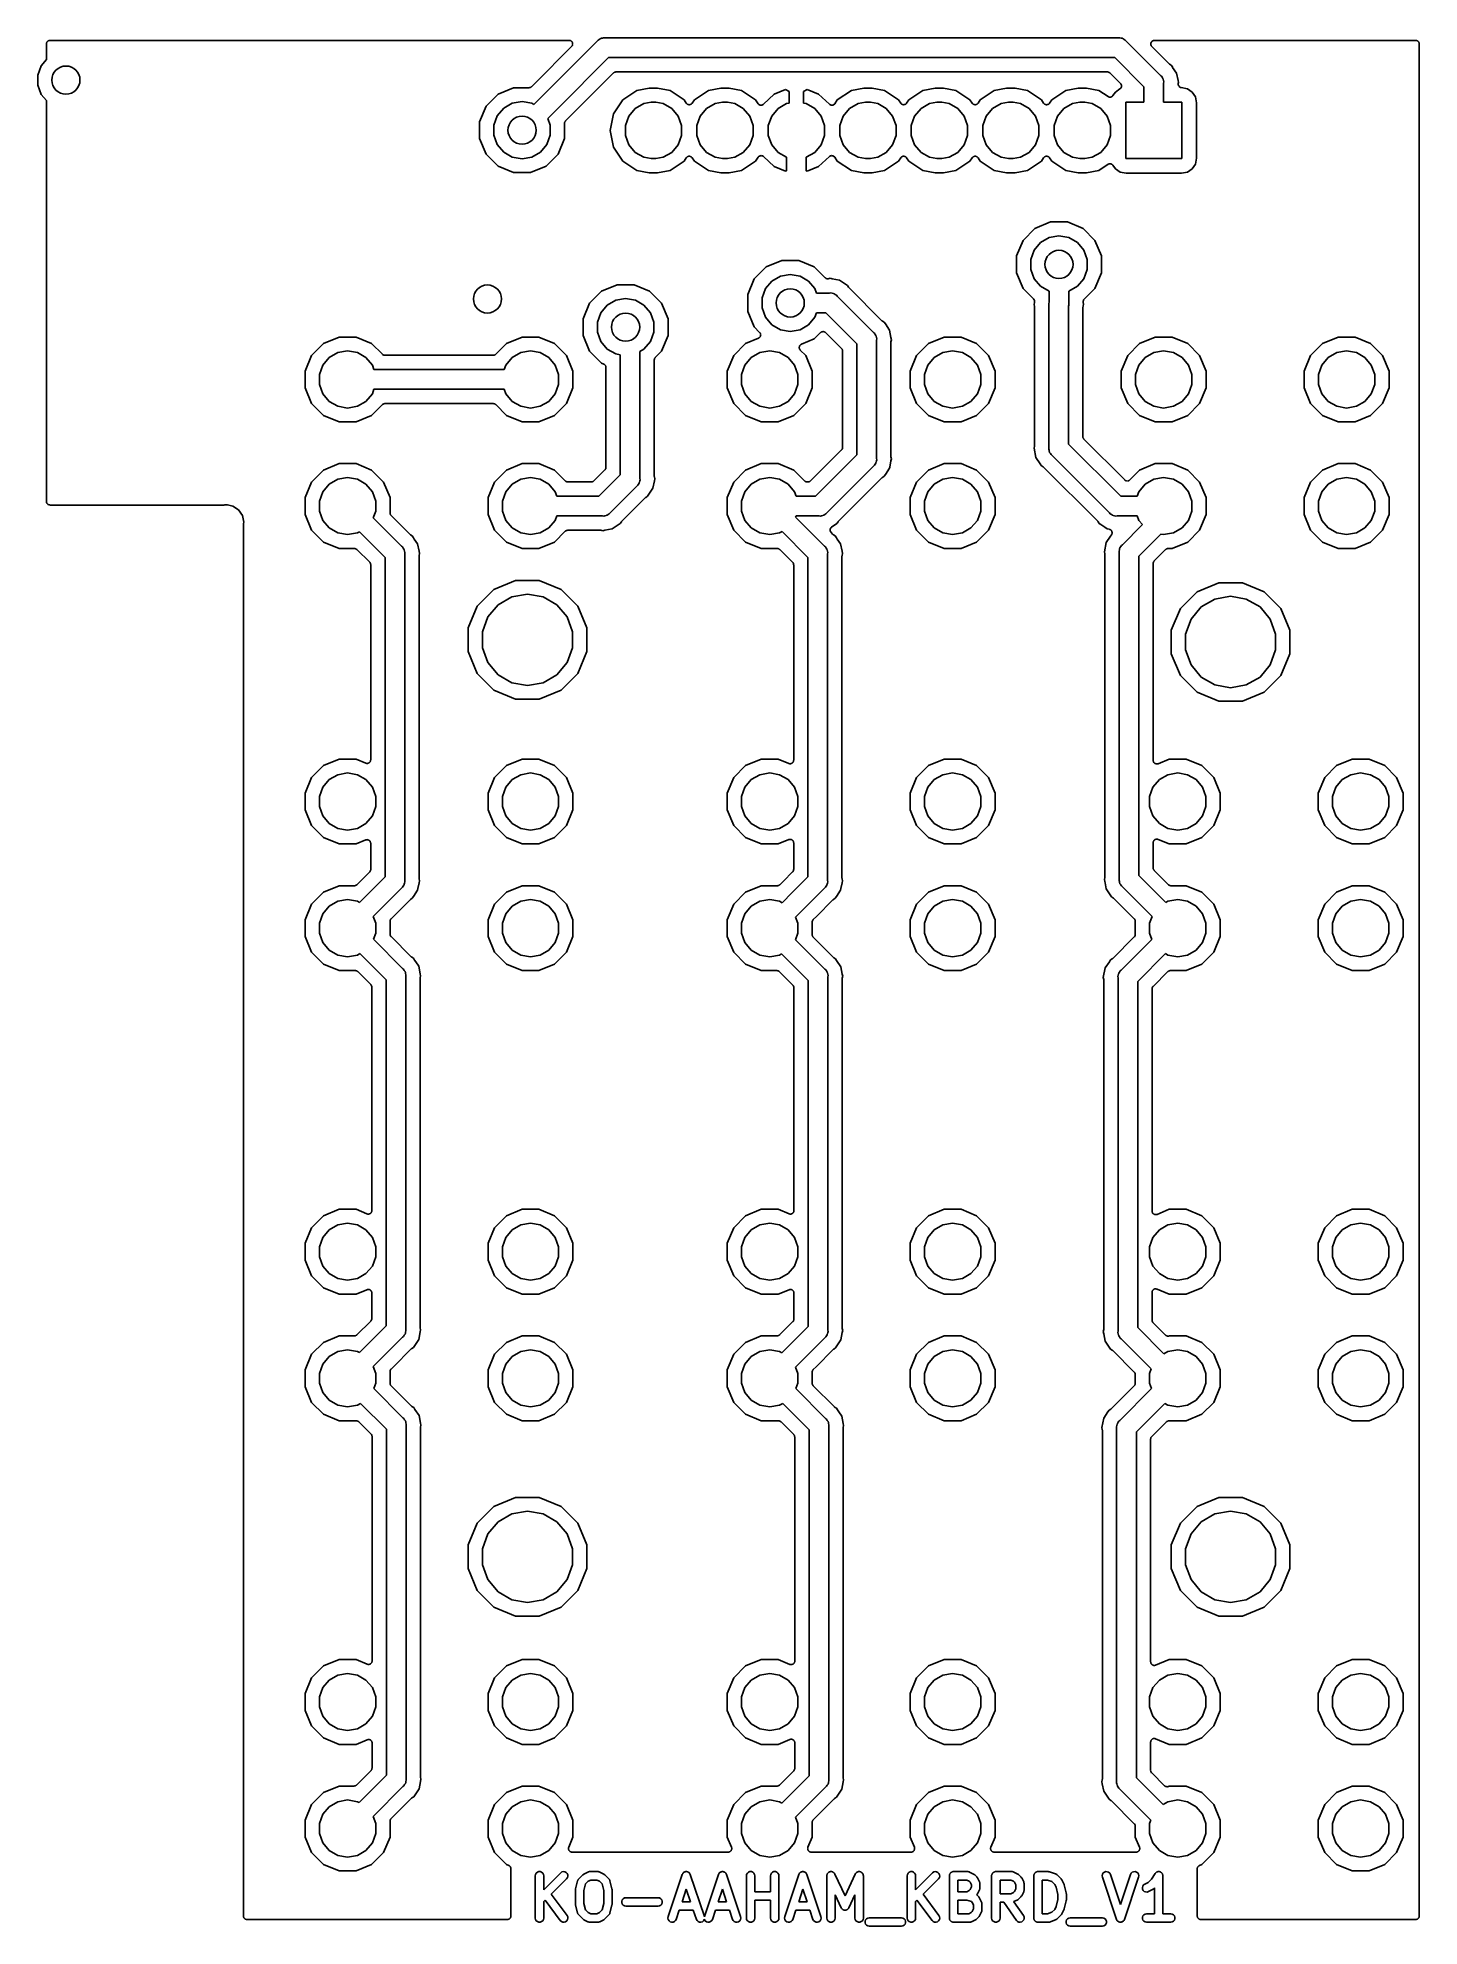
# Model space of a CAD drawing. Extents: x 66 to 115.1, y -104 to -36.9.
import ezdxf

# ---------------------------------------------------------------- set-up
doc = ezdxf.new("R2010")
doc.units = 0
doc.header["$MEASUREMENT"] = 0
doc.layers.add('BLACK', color=7, linetype='CONTINUOUS')

msp = doc.modelspace()

# ---------------------------------------------------------------- linework, layer by layer
at = {"layer": 'BLACK', "linetype": 'CONTINUOUS'}
for p, q in [((85.9418, -36.9145), (85.9798, -36.8879)), ((85.9798, -36.8879), (85.9949, -36.8839)), ((85.9949, -36.8839), (86.0085, -36.876)), ((86.0085, -36.876), (86.0542, -36.868)), ((86.0542, -36.868), (86.099, -36.856)), ((86.099, -36.856), (86.1453, -36.86)), ((86.1453, -36.86), (104.395, -36.86)), ((104.395, -36.86), (104.441, -36.856)), ((104.441, -36.856), (104.486, -36.868)), ((104.486, -36.868), (104.532, -36.876)), ((104.532, -36.876), (104.545, -36.8839)), ((104.545, -36.8839), (104.56, -36.8879)), ((104.56, -36.8879), (104.598, -36.9145)), ((66.298, -37.075), (66.2999, -37.0641)), ((66.298, -37.629), (66.298, -37.075)), ((66.2999, -37.0529), (66.3037, -37.0425)), ((66.2999, -37.0641), (66.2999, -37.0529)), ((66.3037, -37.0425), (66.3057, -37.0316)), ((66.3057, -37.0316), (66.3112, -37.0219)), ((66.3112, -37.0219), (66.315, -37.0115)), ((66.315, -37.0115), (66.3222, -37.003)), ((66.3222, -37.003), (66.3277, -36.9934)), ((66.3277, -36.9934), (66.3362, -36.9862)), ((66.3362, -36.9862), (66.3434, -36.9777)), ((66.3434, -36.9777), (66.353, -36.9722)), ((66.353, -36.9722), (66.3615, -36.965)), ((66.3615, -36.965), (66.3719, -36.9612)), ((66.3719, -36.9612), (66.3816, -36.9557)), ((66.3816, -36.9557), (66.3925, -36.9537)), ((66.3925, -36.9537), (66.4029, -36.9499)), ((66.4029, -36.9499), (66.4141, -36.9499)), ((66.4141, -36.9499), (66.425, -36.948)), ((66.425, -36.948), (84.872, -36.948)), ((84.9618, -37.1648), (83.6619, -38.4647)), ((83.9742, -38.8709), (85.8717, -36.9733)), ((86.275, -37.56), (84.4692, -39.3658)), ((84.872, -36.948), (84.8884, -36.9509)), ((84.8884, -36.9509), (84.9049, -36.9523)), ((84.9049, -36.9523), (84.91, -36.9547)), ((84.91, -36.9547), (84.9155, -36.9557)), ((84.9155, -36.9557), (84.9298, -36.964)), ((84.9298, -36.964), (84.9449, -36.971)), ((84.9449, -36.971), (84.9488, -36.9749)), ((84.9488, -36.9749), (84.9537, -36.9777)), ((84.9537, -36.9777), (84.9643, -36.9904)), ((84.9713, -37.1512), (84.9618, -37.1648)), ((84.9643, -36.9904), (84.9761, -37.0022)), ((84.982, -37.1385), (84.9713, -37.1512)), ((84.9761, -37.0022), (84.9784, -37.0072)), ((84.9784, -37.0072), (84.982, -37.0115)), ((84.982, -37.0115), (84.9877, -37.0271)), ((84.9839, -37.1332), (84.982, -37.1385)), ((84.9871, -37.1287), (84.9839, -37.1332)), ((84.9914, -37.1126), (84.9871, -37.1287)), ((84.9877, -37.0271), (84.9947, -37.0421)), ((84.9971, -37.0971), (84.9914, -37.1126)), ((84.9947, -37.0421), (84.9952, -37.0477)), ((84.9952, -37.0477), (84.9971, -37.0529)), ((84.9971, -37.0529), (84.9971, -37.0695)), ((84.9971, -37.0695), (84.9985, -37.0861)), ((84.9985, -37.0861), (84.9971, -37.0915)), ((84.9971, -37.0915), (84.9971, -37.0971)), ((85.8717, -36.9733), (85.9016, -36.9377)), ((85.9016, -36.9377), (85.9418, -36.9145)), ((104.265, -37.56), (86.275, -37.56)), ((105.3, -38.595), (104.265, -37.56)), ((104.598, -36.9145), (104.638, -36.9377)), ((104.638, -36.9377), (104.668, -36.9733)), ((104.668, -36.9733), (105.887, -38.1917)), ((105.541, -37.0861), (105.543, -37.0695)), ((105.543, -37.0915), (105.541, -37.0861)), ((105.543, -37.0529), (105.545, -37.0477)), ((105.543, -37.0695), (105.543, -37.0529)), ((105.543, -37.0971), (105.543, -37.0915)), ((105.549, -37.1126), (105.543, -37.0971)), ((105.545, -37.0421), (105.552, -37.0271)), ((105.545, -37.0477), (105.545, -37.0421)), ((105.553, -37.1287), (105.549, -37.1126)), ((105.552, -37.0271), (105.558, -37.0115)), ((105.556, -37.1332), (105.553, -37.1287)), ((105.558, -37.1385), (105.556, -37.1332)), ((105.558, -37.0115), (105.562, -37.0072)), ((105.569, -37.1512), (105.558, -37.1385)), ((105.562, -37.0072), (105.564, -37.0022)), ((105.564, -37.0022), (105.576, -36.9904)), ((105.578, -37.1648), (105.569, -37.1512)), ((105.576, -36.9904), (105.586, -36.9777)), ((106.188, -37.7747), (105.578, -37.1648)), ((105.586, -36.9777), (105.591, -36.9749)), ((105.591, -36.9749), (105.595, -36.971)), ((105.595, -36.971), (105.61, -36.964)), ((105.61, -36.964), (105.625, -36.9557)), ((105.625, -36.9557), (105.63, -36.9547)), ((105.63, -36.9547), (105.635, -36.9523)), ((105.635, -36.9523), (105.652, -36.9509)), ((105.652, -36.9509), (105.668, -36.948)), ((105.668, -36.948), (114.955, -36.948)), ((114.955, -36.948), (114.966, -36.9499)), ((114.966, -36.9499), (114.977, -36.9499)), ((114.977, -36.9499), (114.987, -36.9537)), ((114.987, -36.9537), (114.998, -36.9557)), ((114.998, -36.9557), (115.008, -36.9612)), ((115.008, -36.9612), (115.018, -36.965)), ((115.018, -36.965), (115.027, -36.9722)), ((115.027, -36.9722), (115.037, -36.9777)), ((115.037, -36.9777), (115.044, -36.9862)), ((115.044, -36.9862), (115.052, -36.9934)), ((115.052, -36.9934), (115.058, -37.003)), ((115.058, -37.003), (115.065, -37.0115)), ((115.065, -37.0115), (115.069, -37.0219)), ((115.069, -37.0219), (115.074, -37.0316)), ((115.074, -37.0316), (115.076, -37.0425)), ((115.076, -37.0425), (115.08, -37.0529)), ((115.08, -37.0529), (115.08, -37.0641)), ((115.08, -37.0641), (115.082, -37.075)), ((115.082, -37.075), (115.082, -103.605)), ((65.99, -38.1837), (66.1106, -37.8523)), ((65.99, -38.5363), (65.99, -38.1837)), ((66.1106, -37.8523), (66.298, -37.629)), ((84.8753, -39.6781), (86.4482, -38.1052)), ((86.4482, -38.1052), (86.4528, -38.102)), ((86.4528, -38.102), (86.4564, -38.0977)), ((86.4564, -38.0977), (86.4708, -38.0894)), ((86.4708, -38.0894), (86.4844, -38.0799)), ((86.4844, -38.0799), (86.4898, -38.0785)), ((86.4898, -38.0785), (86.4946, -38.0757)), ((86.4946, -38.0757), (86.5109, -38.0728)), ((86.5109, -38.0728), (86.527, -38.0685)), ((86.527, -38.0685), (86.5325, -38.069)), ((86.5325, -38.069), (86.538, -38.068)), ((86.538, -38.068), (104.002, -38.068)), ((104.002, -38.068), (104.008, -38.069)), ((104.008, -38.069), (104.013, -38.0685)), ((104.013, -38.0685), (104.029, -38.0728)), ((104.029, -38.0728), (104.045, -38.0757)), ((104.045, -38.0757), (104.05, -38.0785)), ((104.05, -38.0785), (104.056, -38.0799)), ((104.056, -38.0799), (104.069, -38.0894)), ((104.069, -38.0894), (104.084, -38.0977)), ((104.084, -38.0977), (104.087, -38.102)), ((104.087, -38.102), (104.092, -38.1052)), ((104.092, -38.1052), (104.466, -38.4794)), ((105.887, -38.1917), (105.922, -38.2216)), ((105.922, -38.2216), (105.945, -38.2618)), ((106.198, -37.7819), (106.188, -37.7747)), ((106.207, -37.7905), (106.198, -37.7819)), ((106.269, -37.8314), (106.207, -37.7905)), ((106.309, -37.8927), (106.269, -37.8314)), ((106.31, -37.8927), (106.309, -37.8927)), ((106.32, -37.9085), (106.31, -37.8927)), ((106.458, -38.1152), (106.32, -37.9085)), ((106.51, -38.3778), (106.458, -38.1152)), ((66.1106, -38.8677), (65.99, -38.5363)), ((66.298, -39.091), (66.1106, -38.8677)), ((82.3458, -38.8616), (81.9216, -39.2858)), ((82.9001, -38.632), (82.3458, -38.8616)), ((83.442, -38.632), (82.9001, -38.632)), ((83.4475, -38.631), (83.442, -38.632)), ((83.4531, -38.6315), (83.4475, -38.631)), ((83.4691, -38.6272), (83.4531, -38.6315)), ((83.4855, -38.6243), (83.4691, -38.6272)), ((83.4903, -38.6215), (83.4855, -38.6243)), ((83.4957, -38.6201), (83.4903, -38.6215)), ((83.5093, -38.6106), (83.4957, -38.6201)), ((83.5237, -38.6023), (83.5093, -38.6106)), ((83.5272, -38.598), (83.5237, -38.6023)), ((83.5318, -38.5948), (83.5272, -38.598)), ((83.6619, -38.4647), (83.5318, -38.5948)), ((83.6183, -39.2268), (83.9742, -38.8709)), ((83.6619, -38.4647), (83.6619, -38.4647)), ((83.9742, -38.8709), (83.9742, -38.8709)), ((87.2816, -38.7295), (86.7828, -39.0628)), ((87.7215, -38.642), (87.2816, -38.7295)), ((88.0185, -38.642), (87.7215, -38.642)), ((88.4584, -38.7295), (88.0185, -38.642)), ((88.9572, -39.0628), (88.4584, -38.7295)), ((89.8216, -38.7295), (89.3228, -39.0628)), ((90.2615, -38.642), (89.8216, -38.7295)), ((90.5585, -38.642), (90.2615, -38.642)), ((90.9984, -38.7295), (90.5585, -38.642)), ((91.4972, -39.0628), (90.9984, -38.7295)), ((92.1642, -38.8652), (91.7798, -39.2212)), ((92.5663, -38.6987), (92.1642, -38.8652)), ((92.696, -38.7598), (92.5663, -38.6987)), ((92.696, -39.1794), (92.696, -38.7598)), ((93.3337, -38.6987), (93.204, -38.7598)), ((93.204, -38.7598), (93.204, -39.1794)), ((93.7358, -38.8652), (93.3337, -38.6987)), ((94.1202, -39.2212), (93.7358, -38.8652)), ((94.9016, -38.7295), (94.4028, -39.0628)), ((95.3415, -38.642), (94.9016, -38.7295)), ((95.6385, -38.642), (95.3415, -38.642)), ((96.0784, -38.7295), (95.6385, -38.642)), ((96.5772, -39.0628), (96.0784, -38.7295)), ((97.4416, -38.7295), (96.9428, -39.0628)), ((97.8815, -38.642), (97.4416, -38.7295)), ((98.1785, -38.642), (97.8815, -38.642)), ((98.6184, -38.7295), (98.1785, -38.642)), ((99.1172, -39.0628), (98.6184, -38.7295)), ((99.9816, -38.7295), (99.4828, -39.0628)), ((100.421, -38.642), (99.9816, -38.7295)), ((100.719, -38.642), (100.421, -38.642)), ((101.158, -38.7295), (100.719, -38.642)), ((101.657, -39.0628), (101.158, -38.7295)), ((102.522, -38.7295), (102.023, -39.0628)), ((102.961, -38.642), (102.522, -38.7295)), ((103.259, -38.642), (102.961, -38.642)), ((103.698, -38.7295), (103.259, -38.642)), ((104.023, -38.9461), (103.698, -38.7295)), ((104.191, -38.9191), (104.185, -38.9283)), ((104.199, -38.911), (104.191, -38.9191)), ((104.284, -38.7838), (104.199, -38.911)), ((104.447, -38.6748), (104.284, -38.7838)), ((104.448, -38.6739), (104.447, -38.6748)), ((104.449, -38.6733), (104.448, -38.6739)), ((104.464, -38.6586), (104.449, -38.6733)), ((104.479, -38.6443), (104.464, -38.6586)), ((104.466, -38.4794), (104.467, -38.4806)), ((104.467, -38.4806), (104.468, -38.4814)), ((104.468, -38.4814), (104.479, -38.4986)), ((104.479, -38.4986), (104.491, -38.5156)), ((104.48, -38.6421), (104.479, -38.6431)), ((104.479, -38.6431), (104.479, -38.6443)), ((104.489, -38.6233), (104.48, -38.6421)), ((104.498, -38.6048), (104.489, -38.6233)), ((104.491, -38.5156), (104.492, -38.5169)), ((104.492, -38.5169), (104.492, -38.5181)), ((104.492, -38.5181), (104.497, -38.5382)), ((104.497, -38.5382), (104.503, -38.5582)), ((104.499, -38.6021), (104.498, -38.6034)), ((104.498, -38.6034), (104.498, -38.6048)), ((104.501, -38.5815), (104.499, -38.6021)), ((104.503, -38.5609), (104.501, -38.5815)), ((104.503, -38.5582), (104.503, -38.5596)), ((104.503, -38.5596), (104.503, -38.5609)), ((105.3, -39.15), (105.3, -38.595)), ((105.945, -38.2618), (105.972, -38.2998)), ((105.972, -38.2998), (105.976, -38.3149)), ((105.976, -38.3149), (105.984, -38.3284)), ((105.984, -38.3284), (105.992, -38.3742)), ((105.992, -38.3742), (106.004, -38.419)), ((106.004, -38.419), (106, -38.4653)), ((106, -38.4653), (106, -39.15)), ((106.525, -38.45), (106.51, -38.3778)), ((106.51, -38.3778), (106.51, -38.3778)), ((106.518, -38.5219), (106.519, -38.5012)), ((106.519, -38.5232), (106.518, -38.5219)), ((106.519, -38.4778), (106.525, -38.45)), ((106.519, -38.4792), (106.519, -38.4778)), ((106.519, -38.4805), (106.519, -38.4792)), ((106.519, -38.5012), (106.519, -38.4805)), ((106.519, -38.5246), (106.519, -38.5232)), ((106.526, -38.544), (106.519, -38.5246)), ((106.532, -38.5636), (106.526, -38.544)), ((106.533, -38.5647), (106.532, -38.5636)), ((106.534, -38.5661), (106.533, -38.5647)), ((106.547, -38.5819), (106.534, -38.5661)), ((106.56, -38.598), (106.547, -38.5819)), ((106.561, -38.5988), (106.56, -38.598)), ((106.562, -38.5998), (106.561, -38.5988)), ((106.58, -38.6102), (106.562, -38.5998)), ((106.598, -38.6209), (106.58, -38.6102)), ((106.599, -38.6212), (106.598, -38.6209)), ((106.6, -38.6219), (106.599, -38.6212)), ((106.621, -38.6255), (106.6, -38.6219)), ((106.621, -38.6256), (106.621, -38.6255)), ((106.625, -38.6271), (106.621, -38.6256)), ((106.848, -38.6715), (106.625, -38.6271)), ((107.016, -38.7838), (106.848, -38.6715)), ((107.129, -38.9518), (107.016, -38.7838)), ((66.298, -53.335), (66.298, -39.091)), ((81.9216, -39.2858), (81.692, -39.84)), ((82.3206, -39.6323), (82.5473, -39.3621)), ((82.5473, -39.3621), (82.8527, -39.1858)), ((82.8527, -39.1858), (83.2, -39.1246)), ((83.2, -39.1246), (83.5473, -39.1858)), ((83.5473, -39.1858), (83.6183, -39.2268)), ((84.4692, -39.3658), (84.1123, -39.7227)), ((84.4692, -39.3658), (84.4692, -39.3658)), ((86.4495, -39.5616), (86.3325, -40.15)), ((86.7828, -39.0628), (86.4495, -39.5616)), ((86.9906, -39.6423), (87.2173, -39.3721)), ((87.2173, -39.3721), (87.5227, -39.1958)), ((87.5227, -39.1958), (87.7825, -39.15)), ((87.7825, -39.15), (87.9575, -39.15)), ((87.9575, -39.15), (88.2173, -39.1958)), ((88.2173, -39.1958), (88.5227, -39.3721)), ((88.5227, -39.3721), (88.7494, -39.6423)), ((89.0344, -39.1783), (88.9572, -39.0628)), ((89.044, -39.1883), (89.0344, -39.1783)), ((89.0522, -39.1995), (89.044, -39.1883)), ((89.0591, -39.2042), (89.0522, -39.1995)), ((89.0649, -39.2102), (89.0591, -39.2042)), ((89.0773, -39.2163), (89.0649, -39.2102)), ((89.0889, -39.224), (89.0773, -39.2163)), ((89.097, -39.226), (89.0889, -39.224)), ((89.1045, -39.2297), (89.097, -39.226)), ((89.1182, -39.2312), (89.1045, -39.2297)), ((89.1317, -39.2345), (89.1182, -39.2312)), ((89.14, -39.2336), (89.1317, -39.2345)), ((89.1483, -39.2345), (89.14, -39.2336)), ((89.1618, -39.2312), (89.1483, -39.2345)), ((89.1755, -39.2297), (89.1618, -39.2312)), ((89.183, -39.226), (89.1755, -39.2297)), ((89.1911, -39.224), (89.183, -39.226)), ((89.2027, -39.2163), (89.1911, -39.224)), ((89.2151, -39.2102), (89.2027, -39.2163)), ((89.2209, -39.2042), (89.2151, -39.2102)), ((89.2278, -39.1995), (89.2209, -39.2042)), ((89.236, -39.1883), (89.2278, -39.1995)), ((89.2456, -39.1783), (89.236, -39.1883)), ((89.3228, -39.0628), (89.2456, -39.1783)), ((89.5306, -39.6423), (89.7573, -39.3721)), ((89.7573, -39.3721), (90.0627, -39.1958)), ((90.0627, -39.1958), (90.3225, -39.15)), ((90.3225, -39.15), (90.4975, -39.15)), ((90.4975, -39.15), (90.7573, -39.1958)), ((90.7573, -39.1958), (91.0627, -39.3721)), ((91.0627, -39.3721), (91.2894, -39.6423)), ((91.5879, -39.1985), (91.4972, -39.0628)), ((91.6024, -39.2137), (91.5879, -39.1985)), ((91.6167, -39.2291), (91.6024, -39.2137)), ((91.6177, -39.2296), (91.6167, -39.2291)), ((91.6184, -39.2304), (91.6177, -39.2296)), ((91.6372, -39.2397), (91.6184, -39.2304)), ((91.6559, -39.2493), (91.6372, -39.2397)), ((91.657, -39.2494), (91.6559, -39.2493)), ((91.658, -39.2499), (91.657, -39.2494)), ((91.6788, -39.2522), (91.658, -39.2499)), ((91.6997, -39.2548), (91.6788, -39.2522)), ((91.7007, -39.2546), (91.6997, -39.2548)), ((91.7018, -39.2547), (91.7007, -39.2546)), ((91.7222, -39.2497), (91.7018, -39.2547)), ((91.7427, -39.2451), (91.7222, -39.2497)), ((91.7436, -39.2445), (91.7427, -39.2451)), ((91.7446, -39.2442), (91.7436, -39.2445)), ((91.7621, -39.2325), (91.7446, -39.2442)), ((91.7798, -39.2212), (91.7621, -39.2325)), ((92.0706, -39.6423), (92.2973, -39.3721)), ((92.2973, -39.3721), (92.6027, -39.1958)), ((92.6027, -39.1958), (92.696, -39.1794)), ((93.204, -39.1794), (93.2973, -39.1958)), ((93.2973, -39.1958), (93.6027, -39.3721)), ((93.6027, -39.3721), (93.8294, -39.6423)), ((94.1379, -39.2325), (94.1202, -39.2212)), ((94.1554, -39.2442), (94.1379, -39.2325)), ((94.1564, -39.2445), (94.1554, -39.2442)), ((94.1573, -39.2451), (94.1564, -39.2445)), ((94.1778, -39.2497), (94.1573, -39.2451)), ((94.1982, -39.2547), (94.1778, -39.2497)), ((94.1993, -39.2546), (94.1982, -39.2547)), ((94.2003, -39.2548), (94.1993, -39.2546)), ((94.2212, -39.2522), (94.2003, -39.2548)), ((94.242, -39.2499), (94.2212, -39.2522)), ((94.243, -39.2494), (94.242, -39.2499)), ((94.2441, -39.2493), (94.243, -39.2494)), ((94.2627, -39.2397), (94.2441, -39.2493)), ((94.2816, -39.2304), (94.2627, -39.2397)), ((94.2823, -39.2296), (94.2816, -39.2304)), ((94.2833, -39.2291), (94.2823, -39.2296)), ((94.2976, -39.2137), (94.2833, -39.2291)), ((94.3121, -39.1985), (94.2976, -39.2137)), ((94.4028, -39.0628), (94.3121, -39.1985)), ((94.6106, -39.6423), (94.8373, -39.3721)), ((94.8373, -39.3721), (95.1427, -39.1958)), ((95.1427, -39.1958), (95.4025, -39.15)), ((95.4025, -39.15), (95.5775, -39.15)), ((95.5775, -39.15), (95.8373, -39.1958)), ((95.8373, -39.1958), (96.1427, -39.3721)), ((96.1427, -39.3721), (96.3694, -39.6423)), ((96.6544, -39.1783), (96.5772, -39.0628)), ((96.664, -39.1883), (96.6544, -39.1783)), ((96.6722, -39.1995), (96.664, -39.1883)), ((96.6791, -39.2042), (96.6722, -39.1995)), ((96.6849, -39.2102), (96.6791, -39.2042)), ((96.6973, -39.2163), (96.6849, -39.2102)), ((96.7089, -39.224), (96.6973, -39.2163)), ((96.717, -39.226), (96.7089, -39.224)), ((96.7245, -39.2297), (96.717, -39.226)), ((96.7382, -39.2312), (96.7245, -39.2297)), ((96.7517, -39.2345), (96.7382, -39.2312)), ((96.76, -39.2336), (96.7517, -39.2345)), ((96.7683, -39.2345), (96.76, -39.2336)), ((96.7818, -39.2312), (96.7683, -39.2345)), ((96.7955, -39.2297), (96.7818, -39.2312)), ((96.803, -39.226), (96.7955, -39.2297)), ((96.8111, -39.224), (96.803, -39.226)), ((96.8227, -39.2163), (96.8111, -39.224)), ((96.8351, -39.2102), (96.8227, -39.2163)), ((96.8409, -39.2042), (96.8351, -39.2102)), ((96.8478, -39.1995), (96.8409, -39.2042)), ((96.856, -39.1883), (96.8478, -39.1995)), ((96.8656, -39.1783), (96.856, -39.1883)), ((96.9428, -39.0628), (96.8656, -39.1783)), ((97.1506, -39.6423), (97.3773, -39.3721)), ((97.3773, -39.3721), (97.6827, -39.1958)), ((97.6827, -39.1958), (97.9425, -39.15)), ((97.9425, -39.15), (98.1175, -39.15)), ((98.1175, -39.15), (98.3773, -39.1958)), ((98.3773, -39.1958), (98.6827, -39.3721)), ((98.6827, -39.3721), (98.9094, -39.6423)), ((99.1944, -39.1783), (99.1172, -39.0628)), ((99.204, -39.1883), (99.1944, -39.1783)), ((99.2122, -39.1995), (99.204, -39.1883)), ((99.2191, -39.2042), (99.2122, -39.1995)), ((99.2249, -39.2102), (99.2191, -39.2042)), ((99.2373, -39.2163), (99.2249, -39.2102)), ((99.2489, -39.224), (99.2373, -39.2163)), ((99.257, -39.226), (99.2489, -39.224)), ((99.2645, -39.2297), (99.257, -39.226)), ((99.2782, -39.2312), (99.2645, -39.2297)), ((99.2917, -39.2345), (99.2782, -39.2312)), ((99.3, -39.2336), (99.2917, -39.2345)), ((99.3083, -39.2345), (99.3, -39.2336)), ((99.3218, -39.2312), (99.3083, -39.2345)), ((99.3355, -39.2297), (99.3218, -39.2312)), ((99.343, -39.226), (99.3355, -39.2297)), ((99.3511, -39.224), (99.343, -39.226)), ((99.3627, -39.2163), (99.3511, -39.224)), ((99.3751, -39.2102), (99.3627, -39.2163)), ((99.3809, -39.2042), (99.3751, -39.2102)), ((99.3878, -39.1995), (99.3809, -39.2042)), ((99.396, -39.1883), (99.3878, -39.1995)), ((99.4056, -39.1783), (99.396, -39.1883)), ((99.4828, -39.0628), (99.4056, -39.1783)), ((99.6906, -39.6423), (99.9173, -39.3721)), ((99.9173, -39.3721), (100.223, -39.1958)), ((100.223, -39.1958), (100.483, -39.15)), ((100.483, -39.15), (100.657, -39.15)), ((100.657, -39.15), (100.917, -39.1958)), ((100.917, -39.1958), (101.223, -39.3721)), ((101.223, -39.3721), (101.449, -39.6423)), ((101.734, -39.1783), (101.657, -39.0628)), ((101.744, -39.1883), (101.734, -39.1783)), ((101.752, -39.1995), (101.744, -39.1883)), ((101.759, -39.2042), (101.752, -39.1995)), ((101.765, -39.2102), (101.759, -39.2042)), ((101.777, -39.2163), (101.765, -39.2102)), ((101.789, -39.224), (101.777, -39.2163)), ((101.797, -39.226), (101.789, -39.224)), ((101.804, -39.2297), (101.797, -39.226)), ((101.818, -39.2312), (101.804, -39.2297)), ((101.832, -39.2345), (101.818, -39.2312)), ((101.84, -39.2336), (101.832, -39.2345)), ((101.848, -39.2345), (101.84, -39.2336)), ((101.862, -39.2312), (101.848, -39.2345)), ((101.876, -39.2297), (101.862, -39.2312)), ((101.883, -39.226), (101.876, -39.2297)), ((101.891, -39.224), (101.883, -39.226)), ((101.903, -39.2163), (101.891, -39.224)), ((101.915, -39.2102), (101.903, -39.2163)), ((101.921, -39.2042), (101.915, -39.2102)), ((101.928, -39.1995), (101.921, -39.2042)), ((101.936, -39.1883), (101.928, -39.1995)), ((101.946, -39.1783), (101.936, -39.1883)), ((102.023, -39.0628), (101.946, -39.1783)), ((102.231, -39.6423), (102.457, -39.3721)), ((102.457, -39.3721), (102.763, -39.1958)), ((102.763, -39.1958), (103.023, -39.15)), ((103.023, -39.15), (103.197, -39.15)), ((103.197, -39.15), (103.457, -39.1958)), ((103.457, -39.1958), (103.763, -39.3721)), ((103.763, -39.3721), (103.989, -39.6423)), ((104.033, -38.9506), (104.023, -38.9461)), ((104.042, -38.9567), (104.033, -38.9506)), ((104.053, -38.9594), (104.042, -38.9567)), ((104.063, -38.9639), (104.053, -38.9594)), ((104.074, -38.9646), (104.063, -38.9639)), ((104.085, -38.9672), (104.074, -38.9646)), ((104.096, -38.966), (104.085, -38.9672)), ((104.107, -38.9667), (104.096, -38.966)), ((104.118, -38.9636), (104.107, -38.9667)), ((104.129, -38.9624), (104.118, -38.9636)), ((104.139, -38.9575), (104.129, -38.9624)), ((104.149, -38.9544), (104.139, -38.9575)), ((104.158, -38.9478), (104.149, -38.9544)), ((104.168, -38.9429), (104.158, -38.9478)), ((104.176, -38.9349), (104.168, -38.9429)), ((104.185, -38.9283), (104.176, -38.9349)), ((104.65, -41.15), (104.65, -39.15)), ((104.65, -39.15), (105.3, -39.15)), ((106, -39.15), (106.65, -39.15)), ((106.65, -39.15), (106.65, -41.15)), ((107.17, -39.1625), (107.129, -38.9518)), ((107.17, -41.1375), (107.17, -39.1625)), ((81.692, -39.84), (81.692, -40.44)), ((82.2, -39.9637), (82.3206, -39.6323)), ((82.2, -40.3163), (82.2, -39.9637)), ((84.1123, -39.7227), (84.2, -39.9637)), ((84.2, -39.9637), (84.2, -40.3163)), ((84.708, -39.898), (84.709, -39.8925)), ((84.708, -40.44), (84.708, -39.898)), ((84.7085, -39.8869), (84.7128, -39.8709)), ((84.709, -39.8925), (84.7085, -39.8869)), ((84.7128, -39.8709), (84.7157, -39.8546)), ((84.7157, -39.8546), (84.7185, -39.8497)), ((84.7185, -39.8497), (84.7199, -39.8443)), ((84.7199, -39.8443), (84.7294, -39.8307)), ((84.7294, -39.8307), (84.7377, -39.8164)), ((84.7377, -39.8164), (84.742, -39.8128)), ((84.742, -39.8128), (84.7452, -39.8082)), ((84.7452, -39.8082), (84.8753, -39.6781)), ((84.8753, -39.6781), (84.8753, -39.6781)), ((86.3325, -40.15), (86.4495, -40.7384)), ((86.87, -39.9737), (86.9906, -39.6423)), ((86.87, -40.3263), (86.87, -39.9737)), ((88.7494, -39.6423), (88.87, -39.9737)), ((88.87, -39.9737), (88.87, -40.3263)), ((89.41, -39.9737), (89.5306, -39.6423)), ((89.41, -40.3263), (89.41, -39.9737)), ((91.2894, -39.6423), (91.41, -39.9737)), ((91.41, -39.9737), (91.41, -40.3263)), ((91.95, -39.9737), (92.0706, -39.6423)), ((91.95, -40.3263), (91.95, -39.9737)), ((93.8294, -39.6423), (93.95, -39.9737)), ((93.95, -39.9737), (93.95, -40.3263)), ((94.49, -39.9737), (94.6106, -39.6423)), ((94.49, -40.3263), (94.49, -39.9737)), ((96.3694, -39.6423), (96.49, -39.9737)), ((96.49, -39.9737), (96.49, -40.3263)), ((97.03, -39.9737), (97.1506, -39.6423)), ((97.03, -40.3263), (97.03, -39.9737)), ((98.9094, -39.6423), (99.03, -39.9737)), ((99.03, -39.9737), (99.03, -40.3263)), ((99.57, -39.9737), (99.6906, -39.6423)), ((99.57, -40.3263), (99.57, -39.9737)), ((101.449, -39.6423), (101.57, -39.9737)), ((101.57, -39.9737), (101.57, -40.3263)), ((102.11, -39.9737), (102.231, -39.6423)), ((102.11, -40.3263), (102.11, -39.9737)), ((103.989, -39.6423), (104.11, -39.9737)), ((104.11, -39.9737), (104.11, -40.3263)), ((81.692, -40.44), (81.9216, -40.9942)), ((82.3206, -40.6477), (82.2, -40.3163)), ((82.5473, -40.9179), (82.3206, -40.6477)), ((82.8527, -41.0942), (82.5473, -40.9179)), ((83.8527, -40.9179), (83.5473, -41.0942)), ((84.0794, -40.6477), (83.8527, -40.9179)), ((84.2, -40.3163), (84.0794, -40.6477)), ((84.4784, -40.9942), (84.708, -40.44)), ((86.4495, -40.7384), (86.7828, -41.2372)), ((86.9906, -40.6577), (86.87, -40.3263)), ((87.2173, -40.9279), (86.9906, -40.6577)), ((87.5227, -41.1042), (87.2173, -40.9279)), ((88.5227, -40.9279), (88.2173, -41.1042)), ((88.7494, -40.6577), (88.5227, -40.9279)), ((88.87, -40.3263), (88.7494, -40.6577)), ((89.5306, -40.6577), (89.41, -40.3263)), ((89.7573, -40.9279), (89.5306, -40.6577)), ((90.0627, -41.1042), (89.7573, -40.9279)), ((91.0627, -40.9279), (90.7573, -41.1042)), ((91.2894, -40.6577), (91.0627, -40.9279)), ((91.41, -40.3263), (91.2894, -40.6577)), ((92.0706, -40.6577), (91.95, -40.3263)), ((92.2973, -40.9279), (92.0706, -40.6577)), ((92.6, -41.1026), (92.2973, -40.9279)), ((93.6027, -40.9279), (93.3, -41.1026)), ((93.8294, -40.6577), (93.6027, -40.9279)), ((93.95, -40.3263), (93.8294, -40.6577)), ((94.6106, -40.6577), (94.49, -40.3263)), ((94.8373, -40.9279), (94.6106, -40.6577)), ((95.1427, -41.1042), (94.8373, -40.9279)), ((96.1427, -40.9279), (95.8373, -41.1042)), ((96.3694, -40.6577), (96.1427, -40.9279)), ((96.49, -40.3263), (96.3694, -40.6577)), ((97.1506, -40.6577), (97.03, -40.3263)), ((97.3773, -40.9279), (97.1506, -40.6577)), ((97.6827, -41.1042), (97.3773, -40.9279)), ((98.6827, -40.9279), (98.3773, -41.1042)), ((98.9094, -40.6577), (98.6827, -40.9279)), ((99.03, -40.3263), (98.9094, -40.6577)), ((99.6906, -40.6577), (99.57, -40.3263)), ((99.9173, -40.9279), (99.6906, -40.6577)), ((100.223, -41.1042), (99.9173, -40.9279)), ((101.223, -40.9279), (100.917, -41.1042)), ((101.449, -40.6577), (101.223, -40.9279)), ((101.57, -40.3263), (101.449, -40.6577)), ((102.231, -40.6577), (102.11, -40.3263)), ((102.457, -40.9279), (102.231, -40.6577)), ((102.763, -41.1042), (102.457, -40.9279)), ((103.763, -40.9279), (103.457, -41.1042)), ((103.989, -40.6577), (103.763, -40.9279)), ((104.11, -40.3263), (103.989, -40.6577)), ((81.9216, -40.9942), (82.3458, -41.4184)), ((82.3458, -41.4184), (82.9001, -41.648)), ((83.2, -41.1554), (82.8527, -41.0942)), ((83.5473, -41.0942), (83.2, -41.1554)), ((83.5, -41.648), (84.0542, -41.4184)), ((84.0542, -41.4184), (84.4784, -40.9942)), ((86.7828, -41.2372), (87.2816, -41.5705)), ((87.2816, -41.5705), (87.7215, -41.658)), ((87.7825, -41.15), (87.5227, -41.1042)), ((87.9575, -41.15), (87.7825, -41.15)), ((88.2173, -41.1042), (87.9575, -41.15)), ((88.0185, -41.658), (88.4584, -41.5705)), ((88.4584, -41.5705), (88.9572, -41.2372)), ((88.9572, -41.2372), (89.0344, -41.1217)), ((89.0344, -41.1217), (89.044, -41.1117)), ((89.044, -41.1117), (89.0522, -41.1005)), ((89.0522, -41.1005), (89.0591, -41.0958)), ((89.0591, -41.0958), (89.0649, -41.0898)), ((89.0649, -41.0898), (89.0773, -41.0837)), ((89.0773, -41.0837), (89.0889, -41.076)), ((89.0889, -41.076), (89.097, -41.074)), ((89.097, -41.074), (89.1045, -41.0703)), ((89.1045, -41.0703), (89.1182, -41.0688)), ((89.1182, -41.0688), (89.1317, -41.0655)), ((89.1317, -41.0655), (89.14, -41.0664)), ((89.14, -41.0664), (89.1483, -41.0655)), ((89.1483, -41.0655), (89.1618, -41.0688)), ((89.1618, -41.0688), (89.1755, -41.0703)), ((89.1755, -41.0703), (89.183, -41.074)), ((89.183, -41.074), (89.1911, -41.076)), ((89.1911, -41.076), (89.2027, -41.0837)), ((89.2027, -41.0837), (89.2151, -41.0898)), ((89.2151, -41.0898), (89.2209, -41.0958)), ((89.2209, -41.0958), (89.2278, -41.1005)), ((89.2278, -41.1005), (89.236, -41.1117)), ((89.236, -41.1117), (89.2456, -41.1217)), ((89.2456, -41.1217), (89.3228, -41.2372)), ((89.3228, -41.2372), (89.8216, -41.5705)), ((89.8216, -41.5705), (90.2615, -41.658)), ((90.3225, -41.15), (90.0627, -41.1042)), ((90.4975, -41.15), (90.3225, -41.15)), ((90.7573, -41.1042), (90.4975, -41.15)), ((90.5585, -41.658), (90.9984, -41.5705)), ((90.9984, -41.5705), (91.4972, -41.2372)), ((91.4972, -41.2372), (91.5879, -41.1015)), ((91.5879, -41.1015), (91.6024, -41.0863)), ((91.6024, -41.0863), (91.6167, -41.0709)), ((91.6167, -41.0709), (91.6177, -41.0704)), ((91.6177, -41.0704), (91.6184, -41.0696)), ((91.6184, -41.0696), (91.6372, -41.0603)), ((91.6372, -41.0603), (91.6559, -41.0507)), ((91.6559, -41.0507), (91.657, -41.0506)), ((91.657, -41.0506), (91.658, -41.0501)), ((91.658, -41.0501), (91.6788, -41.0478)), ((91.6788, -41.0478), (91.6997, -41.0452)), ((91.6997, -41.0452), (91.7007, -41.0454)), ((91.7007, -41.0454), (91.7018, -41.0453)), ((91.7018, -41.0453), (91.7222, -41.0503)), ((91.7222, -41.0503), (91.7427, -41.0549)), ((91.7427, -41.0549), (91.7436, -41.0555)), ((91.7436, -41.0555), (91.7446, -41.0558)), ((91.7446, -41.0558), (91.7621, -41.0675)), ((91.7621, -41.0675), (91.7798, -41.0788)), ((91.7798, -41.0788), (92.1642, -41.4348)), ((92.1642, -41.4348), (92.5663, -41.6013)), ((92.5663, -41.6013), (92.6, -41.5854)), ((92.6, -41.5854), (92.6, -41.1026)), ((93.3, -41.1026), (93.3, -41.5854)), ((93.3, -41.5854), (93.3337, -41.6013)), ((93.3337, -41.6013), (93.7358, -41.4348)), ((93.7358, -41.4348), (94.1202, -41.0788)), ((94.1202, -41.0788), (94.1379, -41.0675)), ((94.1379, -41.0675), (94.1554, -41.0558)), ((94.1554, -41.0558), (94.1564, -41.0555)), ((94.1564, -41.0555), (94.1573, -41.0549)), ((94.1573, -41.0549), (94.1778, -41.0503)), ((94.1778, -41.0503), (94.1982, -41.0453)), ((94.1982, -41.0453), (94.1993, -41.0454)), ((94.1993, -41.0454), (94.2003, -41.0452)), ((94.2003, -41.0452), (94.2212, -41.0478)), ((94.2212, -41.0478), (94.242, -41.0501)), ((94.242, -41.0501), (94.243, -41.0506)), ((94.243, -41.0506), (94.2441, -41.0507)), ((94.2441, -41.0507), (94.2627, -41.0603)), ((94.2627, -41.0603), (94.2816, -41.0696)), ((94.2816, -41.0696), (94.2823, -41.0704)), ((94.2823, -41.0704), (94.2833, -41.0709)), ((94.2833, -41.0709), (94.2976, -41.0863)), ((94.2976, -41.0863), (94.3121, -41.1015)), ((94.3121, -41.1015), (94.4028, -41.2372)), ((94.4028, -41.2372), (94.9016, -41.5705)), ((94.9016, -41.5705), (95.3415, -41.658)), ((95.4025, -41.15), (95.1427, -41.1042)), ((95.5775, -41.15), (95.4025, -41.15)), ((95.8373, -41.1042), (95.5775, -41.15)), ((95.6385, -41.658), (96.0784, -41.5705)), ((96.0784, -41.5705), (96.5772, -41.2372)), ((96.5772, -41.2372), (96.6544, -41.1217)), ((96.6544, -41.1217), (96.664, -41.1117)), ((96.664, -41.1117), (96.6722, -41.1005)), ((96.6722, -41.1005), (96.6791, -41.0958)), ((96.6791, -41.0958), (96.6849, -41.0898)), ((96.6849, -41.0898), (96.6973, -41.0837)), ((96.6973, -41.0837), (96.7089, -41.076)), ((96.7089, -41.076), (96.717, -41.074)), ((96.717, -41.074), (96.7245, -41.0703)), ((96.7245, -41.0703), (96.7382, -41.0688)), ((96.7382, -41.0688), (96.7517, -41.0655)), ((96.7517, -41.0655), (96.76, -41.0664)), ((96.76, -41.0664), (96.7683, -41.0655)), ((96.7683, -41.0655), (96.7818, -41.0688)), ((96.7818, -41.0688), (96.7955, -41.0703)), ((96.7955, -41.0703), (96.803, -41.074)), ((96.803, -41.074), (96.8111, -41.076)), ((96.8111, -41.076), (96.8227, -41.0837)), ((96.8227, -41.0837), (96.8351, -41.0898)), ((96.8351, -41.0898), (96.8409, -41.0958)), ((96.8409, -41.0958), (96.8478, -41.1005)), ((96.8478, -41.1005), (96.856, -41.1117)), ((96.856, -41.1117), (96.8656, -41.1217)), ((96.8656, -41.1217), (96.9428, -41.2372)), ((96.9428, -41.2372), (97.4416, -41.5705)), ((97.4416, -41.5705), (97.8815, -41.658)), ((97.9425, -41.15), (97.6827, -41.1042)), ((98.1175, -41.15), (97.9425, -41.15)), ((98.3773, -41.1042), (98.1175, -41.15)), ((98.1785, -41.658), (98.6184, -41.5705)), ((98.6184, -41.5705), (99.1172, -41.2372)), ((99.1172, -41.2372), (99.1944, -41.1217)), ((99.1944, -41.1217), (99.204, -41.1117)), ((99.204, -41.1117), (99.2122, -41.1005)), ((99.2122, -41.1005), (99.2191, -41.0958)), ((99.2191, -41.0958), (99.2249, -41.0898)), ((99.2249, -41.0898), (99.2373, -41.0837)), ((99.2373, -41.0837), (99.2489, -41.076)), ((99.2489, -41.076), (99.257, -41.074)), ((99.257, -41.074), (99.2645, -41.0703)), ((99.2645, -41.0703), (99.2782, -41.0688)), ((99.2782, -41.0688), (99.2917, -41.0655)), ((99.2917, -41.0655), (99.3, -41.0664)), ((99.3, -41.0664), (99.3083, -41.0655)), ((99.3083, -41.0655), (99.3218, -41.0688)), ((99.3218, -41.0688), (99.3355, -41.0703)), ((99.3355, -41.0703), (99.343, -41.074)), ((99.343, -41.074), (99.3511, -41.076)), ((99.3511, -41.076), (99.3627, -41.0837)), ((99.3627, -41.0837), (99.3751, -41.0898)), ((99.3751, -41.0898), (99.3809, -41.0958)), ((99.3809, -41.0958), (99.3878, -41.1005)), ((99.3878, -41.1005), (99.396, -41.1117)), ((99.396, -41.1117), (99.4056, -41.1217)), ((99.4056, -41.1217), (99.4828, -41.2372)), ((99.4828, -41.2372), (99.9816, -41.5705)), ((99.9816, -41.5705), (100.421, -41.658)), ((100.483, -41.15), (100.223, -41.1042)), ((100.657, -41.15), (100.483, -41.15)), ((100.917, -41.1042), (100.657, -41.15)), ((100.719, -41.658), (101.158, -41.5705)), ((101.158, -41.5705), (101.657, -41.2372)), ((101.657, -41.2372), (101.734, -41.1217)), ((101.734, -41.1217), (101.744, -41.1117)), ((101.744, -41.1117), (101.752, -41.1005)), ((101.752, -41.1005), (101.759, -41.0958)), ((101.759, -41.0958), (101.765, -41.0898)), ((101.765, -41.0898), (101.777, -41.0837)), ((101.777, -41.0837), (101.789, -41.076)), ((101.789, -41.076), (101.797, -41.074)), ((101.797, -41.074), (101.804, -41.0703)), ((101.804, -41.0703), (101.818, -41.0688)), ((101.818, -41.0688), (101.832, -41.0655)), ((101.832, -41.0655), (101.84, -41.0664)), ((101.84, -41.0664), (101.848, -41.0655)), ((101.848, -41.0655), (101.862, -41.0688)), ((101.862, -41.0688), (101.876, -41.0703)), ((101.876, -41.0703), (101.883, -41.074)), ((101.883, -41.074), (101.891, -41.076)), ((101.891, -41.076), (101.903, -41.0837)), ((101.903, -41.0837), (101.915, -41.0898)), ((101.915, -41.0898), (101.921, -41.0958)), ((101.921, -41.0958), (101.928, -41.1005)), ((101.928, -41.1005), (101.936, -41.1117)), ((101.936, -41.1117), (101.946, -41.1217)), ((101.946, -41.1217), (102.023, -41.2372)), ((102.023, -41.2372), (102.522, -41.5705)), ((102.522, -41.5705), (102.961, -41.658)), ((103.023, -41.15), (102.763, -41.1042)), ((103.197, -41.15), (103.023, -41.15)), ((103.457, -41.1042), (103.197, -41.15)), ((103.259, -41.658), (103.698, -41.5705)), ((103.698, -41.5705), (104.023, -41.3539)), ((104.023, -41.3539), (104.033, -41.3494)), ((104.033, -41.3494), (104.042, -41.3433)), ((104.042, -41.3433), (104.053, -41.3406)), ((104.053, -41.3406), (104.063, -41.3361)), ((104.063, -41.3361), (104.074, -41.3354)), ((104.074, -41.3354), (104.085, -41.3328)), ((104.085, -41.3328), (104.096, -41.334)), ((104.096, -41.334), (104.107, -41.3333)), ((104.107, -41.3333), (104.118, -41.3364)), ((104.118, -41.3364), (104.129, -41.3376)), ((104.129, -41.3376), (104.139, -41.3425)), ((104.139, -41.3425), (104.149, -41.3456)), ((104.149, -41.3456), (104.158, -41.3522)), ((104.158, -41.3522), (104.168, -41.3571)), ((104.168, -41.3571), (104.176, -41.3651)), ((104.176, -41.3651), (104.185, -41.3717)), ((104.185, -41.3717), (104.191, -41.3809)), ((104.191, -41.3809), (104.199, -41.389)), ((104.199, -41.389), (104.284, -41.5162)), ((104.284, -41.5162), (104.452, -41.6285)), ((106.65, -41.15), (104.65, -41.15)), ((106.848, -41.6285), (107.016, -41.5162)), ((107.016, -41.5162), (107.129, -41.3482)), ((107.129, -41.3482), (107.17, -41.1375)), ((82.9001, -41.648), (83.5, -41.648)), ((87.7215, -41.658), (88.0185, -41.658)), ((90.2615, -41.658), (90.5585, -41.658)), ((95.3415, -41.658), (95.6385, -41.658)), ((97.8815, -41.658), (98.1785, -41.658)), ((100.421, -41.658), (100.719, -41.658)), ((102.961, -41.658), (103.259, -41.658)), ((104.452, -41.6285), (104.663, -41.6704)), ((104.663, -41.6704), (106.637, -41.6704)), ((106.637, -41.6704), (106.848, -41.6285)), ((101.98, -43.402), (101.426, -43.6316)), ((102.58, -43.402), (101.98, -43.402)), ((103.134, -43.6316), (102.58, -43.402)), ((101.002, -44.0558), (100.772, -44.61)), ((101.426, -43.6316), (101.002, -44.0558)), ((101.401, -44.4023), (101.627, -44.1321)), ((101.627, -44.1321), (101.933, -43.9558)), ((101.933, -43.9558), (102.28, -43.8946)), ((102.28, -43.8946), (102.627, -43.9558)), ((102.627, -43.9558), (102.933, -44.1321)), ((102.933, -44.1321), (103.159, -44.4023)), ((103.558, -44.0558), (103.134, -43.6316)), ((103.788, -44.61), (103.558, -44.0558)), ((92.43, -44.772), (91.8758, -45.0016)), ((93.03, -44.772), (92.43, -44.772)), ((93.5842, -45.0016), (93.03, -44.772)), ((100.772, -44.61), (100.772, -45.21)), ((101.28, -44.7337), (101.401, -44.4023)), ((101.28, -45.0863), (101.28, -44.7337)), ((103.159, -44.4023), (103.28, -44.7337)), ((103.28, -44.7337), (103.28, -45.0863)), ((103.788, -45.21), (103.788, -44.61)), ((86.58, -45.632), (86.0258, -45.8616)), ((87.18, -45.632), (86.58, -45.632)), ((87.7342, -45.8616), (87.18, -45.632)), ((91.4516, -45.4258), (91.222, -45.98)), ((91.8758, -45.0016), (91.4516, -45.4258)), ((91.8506, -45.7723), (92.0773, -45.5021)), ((92.0773, -45.5021), (92.3827, -45.3258)), ((92.3827, -45.3258), (92.73, -45.2646)), ((92.73, -45.2646), (93.0773, -45.3258)), ((93.0773, -45.3258), (93.3827, -45.5021)), ((93.3827, -45.5021), (93.6094, -45.7723)), ((93.9658, -45.3831), (93.5842, -45.0016)), ((93.9805, -45.3934), (93.9658, -45.3831)), ((93.9945, -45.4047), (93.9805, -45.3934)), ((93.9985, -45.406), (93.9945, -45.4047)), ((94.0019, -45.4084), (93.9985, -45.406)), ((94.0193, -45.4131), (94.0019, -45.4084)), ((94.0363, -45.4189), (94.0193, -45.4131)), ((94.0404, -45.4188), (94.0363, -45.4189)), ((94.0445, -45.4199), (94.0404, -45.4188)), ((94.0624, -45.4183), (94.0445, -45.4199)), ((94.0803, -45.4179), (94.0624, -45.4183)), ((94.1442, -45.4052), (94.0803, -45.4179)), ((94.2164, -45.4196), (94.1442, -45.4052)), ((94.479, -45.4718), (94.2164, -45.4196)), ((94.2164, -45.4196), (94.2164, -45.4196)), ((94.7628, -45.6614), (94.479, -45.4718)), ((100.772, -45.21), (101.002, -45.7642)), ((101.401, -45.4177), (101.28, -45.0863)), ((101.627, -45.6879), (101.401, -45.4177)), ((103.159, -45.4177), (102.933, -45.6879)), ((103.28, -45.0863), (103.159, -45.4177)), ((103.558, -45.7642), (103.788, -45.21)), ((85.6016, -46.2858), (85.372, -46.84)), ((86.0258, -45.8616), (85.6016, -46.2858)), ((86.2273, -46.3621), (86.5327, -46.1858)), ((86.5327, -46.1858), (86.88, -46.1246)), ((86.88, -46.1246), (87.2273, -46.1858)), ((87.2273, -46.1858), (87.5327, -46.3621)), ((88.1584, -46.2858), (87.7342, -45.8616)), ((88.388, -46.84), (88.1584, -46.2858)), ((91.222, -45.98), (91.222, -46.58)), ((91.73, -46.1037), (91.8506, -45.7723)), ((91.73, -46.4563), (91.73, -46.1037)), ((93.6094, -45.7723), (93.6668, -45.93)), ((93.6668, -45.93), (94.1289, -45.93)), ((94.1289, -45.93), (94.1752, -45.926)), ((94.1752, -45.926), (94.22, -45.938)), ((94.22, -45.938), (94.2658, -45.946)), ((94.2658, -45.946), (94.2793, -45.9539)), ((94.2793, -45.9539), (94.2944, -45.9579)), ((94.2944, -45.9579), (94.3324, -45.9845)), ((94.3324, -45.9845), (94.3727, -46.0077)), ((94.3727, -46.0077), (94.4025, -46.0433)), ((94.4025, -46.0433), (95.6867, -47.3275)), ((94.8037, -45.7227), (94.7628, -45.6614)), ((94.8123, -45.7317), (94.8037, -45.7227)), ((94.8195, -45.7419), (94.8123, -45.7317)), ((95.9881, -46.9105), (94.8195, -45.7419)), ((101.002, -45.7642), (101.376, -46.1391)), ((101.376, -46.1391), (101.387, -46.1538)), ((101.387, -46.1538), (101.398, -46.1678)), ((101.41, -46.262), (101.395, -46.3342)), ((101.398, -46.1678), (101.399, -46.1718)), ((101.399, -46.1718), (101.402, -46.1752)), ((101.402, -46.1752), (101.406, -46.1926)), ((101.406, -46.1926), (101.412, -46.2096)), ((101.411, -46.2537), (101.41, -46.262)), ((101.41, -46.262), (101.41, -46.262)), ((101.412, -46.24), (101.411, -46.2537)), ((101.412, -46.2096), (101.412, -46.2138)), ((101.412, -46.2138), (101.413, -46.2178)), ((101.413, -46.2178), (101.412, -46.2352)), ((101.412, -46.2352), (101.412, -46.2372)), ((101.412, -46.2372), (101.412, -46.2372)), ((101.412, -46.2372), (101.412, -46.24)), ((101.93, -45.8626), (101.627, -45.6879)), ((101.916, -46.3032), (101.928, -46.2584)), ((101.92, -46.3495), (101.916, -46.3032)), ((101.928, -46.2584), (101.93, -46.2469)), ((101.93, -46.2469), (101.93, -45.8626)), ((102.933, -45.6879), (102.63, -45.8626)), ((102.63, -45.8626), (102.63, -46.3089)), ((102.63, -46.3089), (102.634, -46.3552)), ((103.14, -46.2245), (103.141, -46.2204)), ((103.142, -46.2424), (103.14, -46.2245)), ((103.141, -46.2163), (103.147, -46.1992)), ((103.141, -46.2204), (103.141, -46.2163)), ((103.142, -46.2603), (103.142, -46.2424)), ((103.155, -46.3242), (103.142, -46.2603)), ((103.147, -46.1992), (103.152, -46.1819)), ((103.152, -46.1819), (103.154, -46.1785)), ((103.154, -46.1785), (103.155, -46.1745)), ((103.155, -46.1745), (103.167, -46.1605)), ((103.167, -46.1605), (103.177, -46.1458)), ((103.177, -46.1458), (103.558, -45.7642)), ((85.372, -46.84), (85.372, -47.44)), ((85.88, -46.9637), (86.0006, -46.6323)), ((85.88, -47.3163), (85.88, -46.9637)), ((86.0006, -46.6323), (86.2273, -46.3621)), ((87.5327, -46.3621), (87.7594, -46.6323)), ((87.7594, -46.6323), (87.88, -46.9637)), ((87.88, -46.9637), (87.88, -47.3163)), ((88.388, -47.44), (88.388, -46.84)), ((91.222, -46.58), (91.4516, -47.1342)), ((91.8506, -46.7877), (91.73, -46.4563)), ((92.0773, -47.0579), (91.8506, -46.7877)), ((93.6094, -46.7877), (93.3827, -47.0579)), ((93.6668, -46.63), (93.6094, -46.7877)), ((93.9992, -46.63), (93.6668, -46.63)), ((95.1, -47.7308), (93.9992, -46.63)), ((95.9983, -46.9177), (95.9881, -46.9105)), ((96.0073, -46.9263), (95.9983, -46.9177)), ((96.0686, -46.9672), (96.0073, -46.9263)), ((96.1095, -47.0284), (96.0686, -46.9672)), ((101.395, -46.3342), (101.41, -46.4064)), ((101.41, -46.4064), (101.41, -46.4189)), ((101.41, -46.4189), (101.412, -46.4312)), ((101.412, -46.4312), (101.412, -51.343)), ((101.92, -51.4247), (101.92, -46.3495)), ((102.622, -46.4), (102.62, -46.4115)), ((102.62, -46.4115), (102.62, -51.295)), ((102.634, -46.3552), (102.622, -46.4)), ((103.128, -46.4715), (103.13, -46.4592)), ((103.128, -51.032), (103.128, -46.4715)), ((103.13, -46.4467), (103.14, -46.3964)), ((103.13, -46.4592), (103.13, -46.4467)), ((103.14, -46.3964), (103.155, -46.3242)), ((103.14, -46.3964), (103.14, -46.3964)), ((76.7, -47.492), (76.1458, -47.7216)), ((77.3, -47.492), (76.7, -47.492)), ((77.8542, -47.7216), (77.3, -47.492)), ((83.2, -47.492), (82.6458, -47.7216)), ((83.8, -47.492), (83.2, -47.492)), ((84.3542, -47.7216), (83.8, -47.492)), ((85.372, -47.44), (85.6016, -47.9942)), ((86.0006, -47.6477), (85.88, -47.3163)), ((86.2273, -47.9179), (86.0006, -47.6477)), ((87.7594, -47.6477), (87.5327, -47.9179)), ((87.88, -47.3163), (87.7594, -47.6477)), ((88.1584, -47.9942), (88.388, -47.44)), ((91.6017, -47.5327), (91.1458, -47.7216)), ((91.4516, -47.1342), (91.6429, -47.3256)), ((91.6134, -47.5253), (91.6017, -47.5327)), ((91.626, -47.5194), (91.6134, -47.5253)), ((91.6319, -47.5135), (91.626, -47.5194)), ((91.6389, -47.509), (91.6319, -47.5135)), ((91.6474, -47.498), (91.6389, -47.509)), ((91.6429, -47.3256), (91.6509, -47.3369)), ((91.6572, -47.4882), (91.6474, -47.498)), ((91.6509, -47.3369), (91.6603, -47.3471)), ((91.6607, -47.4807), (91.6572, -47.4882)), ((91.6603, -47.3471), (91.6635, -47.3549)), ((91.6658, -47.474), (91.6607, -47.4807)), ((91.6635, -47.3549), (91.6682, -47.3617)), ((91.67, -47.4608), (91.6658, -47.474)), ((91.6682, -47.3617), (91.6718, -47.3751)), ((91.6758, -47.4483), (91.67, -47.4608)), ((91.6718, -47.3751), (91.6771, -47.3879)), ((91.6765, -47.4399), (91.6758, -47.4483)), ((91.6791, -47.432), (91.6765, -47.4399)), ((91.6771, -47.3879), (91.6775, -47.3962)), ((91.6775, -47.3962), (91.6797, -47.4043)), ((91.6797, -47.4043), (91.6785, -47.4181)), ((91.6785, -47.4181), (91.6791, -47.432)), ((92.3827, -47.2342), (92.0773, -47.0579)), ((92.73, -47.2954), (92.3827, -47.2342)), ((93.0773, -47.2342), (92.73, -47.2954)), ((93.3827, -47.0579), (93.0773, -47.2342)), ((93.1283, -47.7473), (93.5842, -47.5584)), ((93.5842, -47.5584), (93.8069, -47.3357)), ((93.8069, -47.3357), (93.816, -47.3293)), ((93.816, -47.3293), (93.8239, -47.3215)), ((93.8239, -47.3215), (93.834, -47.3168)), ((93.834, -47.3168), (93.8431, -47.3104)), ((93.8431, -47.3104), (93.8538, -47.3075)), ((93.8538, -47.3075), (93.8639, -47.3028)), ((93.8639, -47.3028), (93.8749, -47.3019)), ((93.8749, -47.3019), (93.8857, -47.299)), ((93.8857, -47.299), (93.8967, -47.3)), ((93.8967, -47.3), (93.9078, -47.299)), ((93.9078, -47.299), (93.9185, -47.3019)), ((93.9185, -47.3019), (93.9296, -47.3028)), ((93.9296, -47.3028), (93.9397, -47.3075)), ((93.9397, -47.3075), (93.9504, -47.3104)), ((93.9504, -47.3104), (93.9595, -47.3168)), ((93.9595, -47.3168), (93.9696, -47.3215)), ((93.9696, -47.3215), (93.9774, -47.3293)), ((93.9774, -47.3293), (93.9865, -47.3357)), ((93.9865, -47.3357), (94.5548, -47.904)), ((95.6867, -47.3275), (95.7223, -47.3573)), ((95.7223, -47.3573), (95.7455, -47.3975)), ((95.7455, -47.3975), (95.7721, -47.4356)), ((95.7721, -47.4356), (95.7761, -47.4507)), ((95.7761, -47.4507), (95.784, -47.4642)), ((95.784, -47.4642), (95.792, -47.51)), ((95.792, -47.51), (95.804, -47.5548)), ((95.804, -47.5548), (95.8, -47.6011)), ((95.8, -47.6011), (95.8, -51.8047)), ((96.2582, -47.251), (96.1095, -47.0284)), ((96.1095, -47.0284), (96.1095, -47.0284)), ((96.3104, -47.5136), (96.2582, -47.251)), ((96.3248, -47.5858), (96.3104, -47.5136)), ((96.3104, -47.5136), (96.3104, -47.5136)), ((96.3104, -47.658), (96.3248, -47.5858)), ((98.2, -47.492), (97.6458, -47.7216)), ((98.8, -47.492), (98.2, -47.492)), ((99.3542, -47.7216), (98.8, -47.492)), ((105.7, -47.492), (105.146, -47.7216)), ((106.3, -47.492), (105.7, -47.492)), ((106.854, -47.7216), (106.3, -47.492)), ((112.2, -47.492), (111.646, -47.7216)), ((112.8, -47.492), (112.2, -47.492)), ((113.354, -47.7216), (112.8, -47.492)), ((75.7216, -48.1458), (75.492, -48.7)), ((76.1458, -47.7216), (75.7216, -48.1458)), ((76.1206, -48.4923), (76.3473, -48.2221)), ((76.3473, -48.2221), (76.6527, -48.0458)), ((76.6527, -48.0458), (77, -47.9846)), ((77, -47.9846), (77.3473, -48.0458)), ((77.3473, -48.0458), (77.6527, -48.2221)), ((77.6527, -48.2221), (77.8794, -48.4923)), ((78.2374, -48.1048), (77.8542, -47.7216)), ((78.242, -48.108), (78.2374, -48.1048)), ((78.2456, -48.1123), (78.242, -48.108)), ((78.26, -48.1206), (78.2456, -48.1123)), ((78.2736, -48.1301), (78.26, -48.1206)), ((78.279, -48.1315), (78.2736, -48.1301)), ((78.2838, -48.1343), (78.279, -48.1315)), ((78.3001, -48.1372), (78.2838, -48.1343)), ((78.3162, -48.1415), (78.3001, -48.1372)), ((78.3217, -48.141), (78.3162, -48.1415)), ((78.3272, -48.142), (78.3217, -48.141)), ((82.1728, -48.142), (78.3272, -48.142)), ((82.1783, -48.141), (82.1728, -48.142)), ((82.1838, -48.1415), (82.1783, -48.141)), ((82.1999, -48.1372), (82.1838, -48.1415)), ((82.2162, -48.1343), (82.1999, -48.1372)), ((82.221, -48.1315), (82.2162, -48.1343)), ((82.2264, -48.1301), (82.221, -48.1315)), ((82.24, -48.1206), (82.2264, -48.1301)), ((82.2544, -48.1123), (82.24, -48.1206)), ((82.258, -48.108), (82.2544, -48.1123)), ((82.2626, -48.1048), (82.258, -48.108)), ((82.6458, -47.7216), (82.2626, -48.1048)), ((82.6206, -48.4923), (82.8473, -48.2221)), ((82.8473, -48.2221), (83.1527, -48.0458)), ((83.1527, -48.0458), (83.5, -47.9846)), ((83.5, -47.9846), (83.8473, -48.0458)), ((83.8473, -48.0458), (84.1527, -48.2221)), ((84.1527, -48.2221), (84.3794, -48.4923)), ((84.7784, -48.1458), (84.3542, -47.7216)), ((85.008, -48.7), (84.7784, -48.1458)), ((85.6016, -47.9942), (86.0258, -48.4184)), ((86.5327, -48.0942), (86.2273, -47.9179)), ((86.69, -48.1219), (86.5327, -48.0942)), ((86.69, -52.385), (86.69, -48.1219)), ((87.5327, -47.9179), (87.39, -48.0003)), ((87.39, -48.0003), (87.39, -52.5147)), ((87.898, -48.3072), (87.899, -48.3017)), ((87.898, -52.433), (87.898, -48.3072)), ((87.8985, -48.2962), (87.9028, -48.2801)), ((87.899, -48.3017), (87.8985, -48.2962)), ((87.9028, -48.2801), (87.9057, -48.2638)), ((87.9057, -48.2638), (87.9085, -48.259)), ((87.9085, -48.259), (87.9099, -48.2536)), ((87.9099, -48.2536), (87.9194, -48.24)), ((87.9194, -48.24), (87.9277, -48.2256)), ((87.9277, -48.2256), (87.932, -48.222)), ((87.932, -48.222), (87.9352, -48.2174)), ((87.9352, -48.2174), (88.1584, -47.9942)), ((90.7216, -48.1458), (90.492, -48.7)), ((91.1458, -47.7216), (90.7216, -48.1458)), ((91.1206, -48.4923), (91.3473, -48.2221)), ((91.3473, -48.2221), (91.6527, -48.0458)), ((91.6527, -48.0458), (92, -47.9846)), ((92, -47.9846), (92.3473, -48.0458)), ((92.3473, -48.0458), (92.6527, -48.2221)), ((92.6527, -48.2221), (92.8794, -48.4923)), ((93.0503, -47.8757), (93.0515, -47.8619)), ((93.0525, -47.8838), (93.0503, -47.8757)), ((93.0509, -47.848), (93.0535, -47.8401)), ((93.0515, -47.8619), (93.0509, -47.848)), ((93.0529, -47.8921), (93.0525, -47.8838)), ((93.0582, -47.9049), (93.0529, -47.8921)), ((93.0535, -47.8401), (93.0542, -47.8317)), ((93.0542, -47.8317), (93.06, -47.8192)), ((93.0618, -47.9183), (93.0582, -47.9049)), ((93.06, -47.8192), (93.0642, -47.806)), ((93.0665, -47.9251), (93.0618, -47.9183)), ((93.0642, -47.806), (93.0693, -47.7993)), ((93.0697, -47.9329), (93.0665, -47.9251)), ((93.0693, -47.7993), (93.0728, -47.7918)), ((93.0791, -47.9431), (93.0697, -47.9329)), ((93.0728, -47.7918), (93.0826, -47.782)), ((93.0871, -47.9544), (93.0791, -47.9431)), ((93.0826, -47.782), (93.0911, -47.771)), ((93.2784, -48.1458), (93.0871, -47.9544)), ((93.0911, -47.771), (93.0981, -47.7665)), ((93.0981, -47.7665), (93.104, -47.7606)), ((93.104, -47.7606), (93.1166, -47.7547)), ((93.1166, -47.7547), (93.1283, -47.7473)), ((93.508, -48.7), (93.2784, -48.1458)), ((94.5548, -47.904), (94.558, -47.9086)), ((94.558, -47.9086), (94.5623, -47.9122)), ((94.5623, -47.9122), (94.5706, -47.9265)), ((94.5706, -47.9265), (94.5801, -47.9401)), ((94.5801, -47.9401), (94.5815, -47.9455)), ((94.5815, -47.9455), (94.5843, -47.9504)), ((94.5843, -47.9504), (94.5872, -47.9667)), ((94.5872, -47.9667), (94.5915, -47.9827)), ((94.5915, -47.9827), (94.591, -47.9883)), ((94.591, -47.9883), (94.592, -47.9938)), ((94.592, -47.9938), (94.592, -51.412)), ((95.1, -51.675), (95.1, -47.7308)), ((96.308, -47.6828), (96.3102, -47.6705)), ((96.308, -51.723), (96.308, -47.6828)), ((96.3102, -47.6705), (96.3104, -47.658)), ((97.2216, -48.1458), (96.992, -48.7)), ((97.6458, -47.7216), (97.2216, -48.1458)), ((97.6206, -48.4923), (97.8473, -48.2221)), ((97.8473, -48.2221), (98.1527, -48.0458)), ((98.1527, -48.0458), (98.5, -47.9846)), ((98.5, -47.9846), (98.8473, -48.0458)), ((98.8473, -48.0458), (99.1527, -48.2221)), ((99.1527, -48.2221), (99.3794, -48.4923)), ((99.7784, -48.1458), (99.3542, -47.7216)), ((100.008, -48.7), (99.7784, -48.1458)), ((104.722, -48.1458), (104.492, -48.7)), ((105.146, -47.7216), (104.722, -48.1458)), ((105.121, -48.4923), (105.347, -48.2221)), ((105.347, -48.2221), (105.653, -48.0458)), ((105.653, -48.0458), (106, -47.9846)), ((106, -47.9846), (106.347, -48.0458)), ((106.347, -48.0458), (106.653, -48.2221)), ((106.653, -48.2221), (106.879, -48.4923)), ((107.278, -48.1458), (106.854, -47.7216)), ((107.508, -48.7), (107.278, -48.1458)), ((111.222, -48.1458), (110.992, -48.7)), ((111.646, -47.7216), (111.222, -48.1458)), ((111.621, -48.4923), (111.847, -48.2221)), ((111.847, -48.2221), (112.153, -48.0458)), ((112.153, -48.0458), (112.5, -47.9846)), ((112.5, -47.9846), (112.847, -48.0458)), ((112.847, -48.0458), (113.153, -48.2221)), ((113.153, -48.2221), (113.379, -48.4923)), ((113.778, -48.1458), (113.354, -47.7216)), ((114.008, -48.7), (113.778, -48.1458)), ((75.492, -48.7), (75.492, -49.3)), ((76, -48.8237), (76.1206, -48.4923)), ((76, -49.1763), (76, -48.8237)), ((77.8794, -48.4923), (77.9368, -48.65)), ((77.9368, -48.65), (82.5632, -48.65)), ((82.5632, -48.65), (82.6206, -48.4923)), ((84.3794, -48.4923), (84.5, -48.8237)), ((84.5, -48.8237), (84.5, -49.1763)), ((85.008, -49.3), (85.008, -48.7)), ((86.0258, -48.4184), (86.1036, -48.4507)), ((86.1036, -48.4507), (86.1106, -48.4551)), ((86.1106, -48.4551), (86.1185, -48.458)), ((86.1185, -48.458), (86.1291, -48.4669)), ((86.1291, -48.4669), (86.1408, -48.4744)), ((86.1408, -48.4744), (86.1459, -48.481)), ((86.1459, -48.481), (86.1523, -48.4863)), ((86.1523, -48.4863), (86.1592, -48.4983)), ((86.1592, -48.4983), (86.1677, -48.5093)), ((86.1677, -48.5093), (86.1702, -48.5173)), ((86.1702, -48.5173), (86.1743, -48.5245)), ((86.1743, -48.5245), (86.1767, -48.5382)), ((86.1767, -48.5382), (86.1809, -48.5514)), ((86.1809, -48.5514), (86.1805, -48.5598)), ((86.1805, -48.5598), (86.182, -48.568)), ((86.182, -48.568), (86.182, -52.122)), ((90.492, -48.7), (90.492, -49.3)), ((91, -48.8237), (91.1206, -48.4923)), ((91, -49.1763), (91, -48.8237)), ((92.8794, -48.4923), (93, -48.8237)), ((93, -48.8237), (93, -49.1763)), ((93.508, -49.3), (93.508, -48.7)), ((96.992, -48.7), (96.992, -49.3)), ((97.5, -48.8237), (97.6206, -48.4923)), ((97.5, -49.1763), (97.5, -48.8237)), ((99.3794, -48.4923), (99.5, -48.8237)), ((99.5, -48.8237), (99.5, -49.1763)), ((100.008, -49.3), (100.008, -48.7)), ((104.492, -48.7), (104.492, -49.3)), ((105, -48.8237), (105.121, -48.4923)), ((105, -49.1763), (105, -48.8237)), ((106.879, -48.4923), (107, -48.8237)), ((107, -48.8237), (107, -49.1763)), ((107.508, -49.3), (107.508, -48.7)), ((110.992, -48.7), (110.992, -49.3)), ((111.5, -48.8237), (111.621, -48.4923)), ((111.5, -49.1763), (111.5, -48.8237)), ((113.379, -48.4923), (113.5, -48.8237)), ((113.5, -48.8237), (113.5, -49.1763)), ((114.008, -49.3), (114.008, -48.7)), ((75.492, -49.3), (75.7216, -49.8542)), ((76.1206, -49.5077), (76, -49.1763)), ((76.3473, -49.7779), (76.1206, -49.5077)), ((77.8794, -49.5077), (77.6527, -49.7779)), ((77.9368, -49.35), (77.8794, -49.5077)), ((82.5632, -49.35), (77.9368, -49.35)), ((82.6206, -49.5077), (82.5632, -49.35)), ((82.8473, -49.7779), (82.6206, -49.5077)), ((84.3794, -49.5077), (84.1527, -49.7779)), ((84.5, -49.1763), (84.3794, -49.5077)), ((84.7784, -49.8542), (85.008, -49.3)), ((90.492, -49.3), (90.7216, -49.8542)), ((91.1206, -49.5077), (91, -49.1763)), ((91.3473, -49.7779), (91.1206, -49.5077)), ((92.8794, -49.5077), (92.6527, -49.7779)), ((93, -49.1763), (92.8794, -49.5077)), ((93.2784, -49.8542), (93.508, -49.3)), ((96.992, -49.3), (97.2216, -49.8542)), ((97.6206, -49.5077), (97.5, -49.1763)), ((97.8473, -49.7779), (97.6206, -49.5077)), ((99.3794, -49.5077), (99.1527, -49.7779)), ((99.5, -49.1763), (99.3794, -49.5077)), ((99.7784, -49.8542), (100.008, -49.3)), ((104.492, -49.3), (104.722, -49.8542)), ((105.121, -49.5077), (105, -49.1763)), ((105.347, -49.7779), (105.121, -49.5077)), ((106.879, -49.5077), (106.653, -49.7779)), ((107, -49.1763), (106.879, -49.5077)), ((107.278, -49.8542), (107.508, -49.3)), ((110.992, -49.3), (111.222, -49.8542)), ((111.621, -49.5077), (111.5, -49.1763)), ((111.847, -49.7779), (111.621, -49.5077)), ((113.379, -49.5077), (113.153, -49.7779)), ((113.5, -49.1763), (113.379, -49.5077)), ((113.778, -49.8542), (114.008, -49.3)), ((75.7216, -49.8542), (76.1458, -50.2784)), ((76.1458, -50.2784), (76.7, -50.508)), ((76.6527, -49.9542), (76.3473, -49.7779)), ((77, -50.0154), (76.6527, -49.9542)), ((77.3473, -49.9542), (77, -50.0154)), ((77.3, -50.508), (77.8542, -50.2784)), ((77.6527, -49.7779), (77.3473, -49.9542)), ((77.8542, -50.2784), (78.2374, -49.8952)), ((78.2374, -49.8952), (78.242, -49.892)), ((78.242, -49.892), (78.2456, -49.8877)), ((78.2456, -49.8877), (78.26, -49.8794)), ((78.26, -49.8794), (78.2736, -49.8699)), ((78.2736, -49.8699), (78.279, -49.8685)), ((78.279, -49.8685), (78.2838, -49.8657)), ((78.2838, -49.8657), (78.3001, -49.8628)), ((78.3001, -49.8628), (78.3162, -49.8585)), ((78.3162, -49.8585), (78.3217, -49.859)), ((78.3217, -49.859), (78.3272, -49.858)), ((78.3272, -49.858), (82.1728, -49.858)), ((82.1728, -49.858), (82.1783, -49.859)), ((82.1783, -49.859), (82.1838, -49.8585)), ((82.1838, -49.8585), (82.1999, -49.8628)), ((82.1999, -49.8628), (82.2162, -49.8657)), ((82.2162, -49.8657), (82.221, -49.8685)), ((82.221, -49.8685), (82.2264, -49.8699)), ((82.2264, -49.8699), (82.24, -49.8794)), ((82.24, -49.8794), (82.2544, -49.8877)), ((82.2544, -49.8877), (82.258, -49.892)), ((82.258, -49.892), (82.2626, -49.8952)), ((82.2626, -49.8952), (82.6458, -50.2784)), ((82.6458, -50.2784), (83.2, -50.508)), ((83.1527, -49.9542), (82.8473, -49.7779)), ((83.5, -50.0154), (83.1527, -49.9542)), ((83.8473, -49.9542), (83.5, -50.0154)), ((83.8, -50.508), (84.3542, -50.2784)), ((84.1527, -49.7779), (83.8473, -49.9542)), ((84.3542, -50.2784), (84.7784, -49.8542)), ((90.7216, -49.8542), (91.1458, -50.2784)), ((91.1458, -50.2784), (91.7, -50.508)), ((91.6527, -49.9542), (91.3473, -49.7779)), ((92, -50.0154), (91.6527, -49.9542)), ((92.3473, -49.9542), (92, -50.0154)), ((92.3, -50.508), (92.8542, -50.2784)), ((92.6527, -49.7779), (92.3473, -49.9542)), ((92.8542, -50.2784), (93.2784, -49.8542)), ((97.2216, -49.8542), (97.6458, -50.2784)), ((97.6458, -50.2784), (98.2, -50.508)), ((98.1527, -49.9542), (97.8473, -49.7779)), ((98.5, -50.0154), (98.1527, -49.9542)), ((98.8473, -49.9542), (98.5, -50.0154)), ((98.8, -50.508), (99.3542, -50.2784)), ((99.1527, -49.7779), (98.8473, -49.9542)), ((99.3542, -50.2784), (99.7784, -49.8542)), ((104.722, -49.8542), (105.146, -50.2784)), ((105.146, -50.2784), (105.7, -50.508)), ((105.653, -49.9542), (105.347, -49.7779)), ((106, -50.0154), (105.653, -49.9542)), ((106.347, -49.9542), (106, -50.0154)), ((106.3, -50.508), (106.854, -50.2784)), ((106.653, -49.7779), (106.347, -49.9542)), ((106.854, -50.2784), (107.278, -49.8542)), ((111.222, -49.8542), (111.646, -50.2784)), ((111.646, -50.2784), (112.2, -50.508)), ((112.153, -49.9542), (111.847, -49.7779)), ((112.5, -50.0154), (112.153, -49.9542)), ((112.847, -49.9542), (112.5, -50.0154)), ((112.8, -50.508), (113.354, -50.2784)), ((113.153, -49.7779), (112.847, -49.9542)), ((113.354, -50.2784), (113.778, -49.8542)), ((76.7, -50.508), (77.3, -50.508)), ((83.2, -50.508), (83.8, -50.508)), ((91.7, -50.508), (92.3, -50.508)), ((98.2, -50.508), (98.8, -50.508)), ((105.7, -50.508), (106.3, -50.508)), ((112.2, -50.508), (112.8, -50.508)), ((94.5548, -51.5018), (93.4518, -52.6048)), ((93.625, -53.15), (95.1, -51.675)), ((94.558, -51.4972), (94.5548, -51.5018)), ((94.5623, -51.4936), (94.558, -51.4972)), ((94.5706, -51.4793), (94.5623, -51.4936)), ((94.5801, -51.4657), (94.5706, -51.4793)), ((94.5815, -51.4603), (94.5801, -51.4657)), ((94.5843, -51.4554), (94.5815, -51.4603)), ((94.5872, -51.4391), (94.5843, -51.4554)), ((94.5915, -51.4231), (94.5872, -51.4391)), ((94.592, -51.412), (94.591, -51.4175)), ((94.591, -51.4175), (94.5915, -51.4231)), ((101.41, -51.3678), (101.395, -51.44)), ((101.395, -51.44), (101.462, -51.7748)), ((101.412, -51.343), (101.41, -51.3553)), ((101.41, -51.3553), (101.41, -51.3678)), ((101.916, -51.471), (101.92, -51.4247)), ((101.928, -51.5158), (101.916, -51.471)), ((101.936, -51.5616), (101.928, -51.5158)), ((101.944, -51.5751), (101.936, -51.5616)), ((101.948, -51.5902), (101.944, -51.5751)), ((101.975, -51.6282), (101.948, -51.5902)), ((101.998, -51.6684), (101.975, -51.6282)), ((102.033, -51.6983), (101.998, -51.6684)), ((102.62, -51.295), (104.475, -53.15)), ((103.129, -51.0375), (103.128, -51.032)), ((103.128, -51.0431), (103.129, -51.0375)), ((103.133, -51.0591), (103.128, -51.0431)), ((103.136, -51.0754), (103.133, -51.0591)), ((103.138, -51.0803), (103.136, -51.0754)), ((103.14, -51.0857), (103.138, -51.0803)), ((103.149, -51.0993), (103.14, -51.0857)), ((103.158, -51.1136), (103.149, -51.0993)), ((103.162, -51.1172), (103.158, -51.1136)), ((103.165, -51.1218), (103.162, -51.1172)), ((104.616, -52.5722), (103.165, -51.1218)), ((76.1458, -52.2216), (75.7216, -52.6458)), ((76.7, -51.992), (76.1458, -52.2216)), ((77.3, -51.992), (76.7, -51.992)), ((77.8542, -52.2216), (77.3, -51.992)), ((78.2784, -52.6458), (77.8542, -52.2216)), ((82.6458, -52.2216), (82.2216, -52.6458)), ((83.2, -51.992), (82.6458, -52.2216)), ((83.8, -51.992), (83.2, -51.992)), ((84.3542, -52.2216), (83.8, -51.992)), ((84.7374, -52.6048), (84.3542, -52.2216)), ((86.1448, -52.2118), (85.7518, -52.6048)), ((86.148, -52.2072), (86.1448, -52.2118)), ((86.1523, -52.2036), (86.148, -52.2072)), ((86.1606, -52.1893), (86.1523, -52.2036)), ((86.1701, -52.1757), (86.1606, -52.1893)), ((86.1715, -52.1703), (86.1701, -52.1757)), ((86.1743, -52.1654), (86.1715, -52.1703)), ((86.1772, -52.1491), (86.1743, -52.1654)), ((86.1815, -52.1331), (86.1772, -52.1491)), ((86.182, -52.122), (86.181, -52.1275)), ((86.181, -52.1275), (86.1815, -52.1331)), ((91.1458, -52.2216), (90.7216, -52.6458)), ((91.7, -51.992), (91.1458, -52.2216)), ((92.3, -51.992), (91.7, -51.992)), ((92.8542, -52.2216), (92.3, -51.992)), ((93.2374, -52.6048), (92.8542, -52.2216)), ((95.6867, -52.0783), (94.0283, -53.7367)), ((95.7223, -52.0484), (95.6867, -52.0783)), ((95.7455, -52.0082), (95.7223, -52.0484)), ((95.7721, -51.9702), (95.7455, -52.0082)), ((95.7761, -51.9551), (95.7721, -51.9702)), ((95.784, -51.9416), (95.7761, -51.9551)), ((95.792, -51.8958), (95.784, -51.9416)), ((95.804, -51.851), (95.792, -51.8958)), ((95.8, -51.8047), (95.804, -51.851)), ((96.1095, -52.3773), (96.2582, -52.1548)), ((96.2582, -52.1548), (96.265, -52.1209)), ((96.265, -52.1209), (96.3104, -51.8922)), ((96.265, -52.1209), (96.265, -52.1209)), ((96.3102, -51.7353), (96.308, -51.723)), ((96.3104, -51.7478), (96.3102, -51.7353)), ((96.3248, -51.82), (96.3104, -51.7478)), ((96.3104, -51.8922), (96.3248, -51.82)), ((96.3104, -51.8922), (96.3104, -51.8922)), ((97.6458, -52.2216), (97.2216, -52.6458)), ((98.2, -51.992), (97.6458, -52.2216)), ((98.8, -51.992), (98.2, -51.992)), ((99.3542, -52.2216), (98.8, -51.992)), ((99.7784, -52.6458), (99.3542, -52.2216)), ((101.462, -51.7748), (101.61, -51.9973)), ((101.61, -51.9973), (101.611, -51.9973)), ((101.611, -51.9973), (101.651, -52.0586)), ((101.651, -52.0586), (101.713, -52.0995)), ((101.713, -52.0995), (101.722, -52.1081)), ((101.722, -52.1081), (101.732, -52.1153)), ((101.732, -52.1153), (103.655, -54.0381)), ((104.072, -53.7367), (102.033, -51.6983)), ((105.146, -52.2216), (104.795, -52.5722)), ((105.7, -51.992), (105.146, -52.2216)), ((106.3, -51.992), (105.7, -51.992)), ((106.854, -52.2216), (106.3, -51.992)), ((107.278, -52.6458), (106.854, -52.2216)), ((111.646, -52.2216), (111.222, -52.6458)), ((112.2, -51.992), (111.646, -52.2216)), ((112.8, -51.992), (112.2, -51.992)), ((113.354, -52.2216), (112.8, -51.992)), ((113.778, -52.6458), (113.354, -52.2216)), ((75.7216, -52.6458), (75.492, -53.2)), ((76, -53.3237), (76.1206, -52.9923)), ((76.1206, -52.9923), (76.3473, -52.7221)), ((76.3473, -52.7221), (76.6527, -52.5458)), ((76.6527, -52.5458), (77, -52.4846)), ((77, -52.4846), (77.3473, -52.5458)), ((77.3473, -52.5458), (77.6527, -52.7221)), ((77.6527, -52.7221), (77.8794, -52.9923)), ((77.8794, -52.9923), (78, -53.3237)), ((78.508, -53.2), (78.2784, -52.6458)), ((82.2216, -52.6458), (81.992, -53.2)), ((82.5, -53.3237), (82.6206, -52.9923)), ((82.6206, -52.9923), (82.8473, -52.7221)), ((82.8473, -52.7221), (83.1527, -52.5458)), ((83.1527, -52.5458), (83.5, -52.4846)), ((83.5, -52.4846), (83.8473, -52.5458)), ((83.8473, -52.5458), (84.1527, -52.7221)), ((84.1527, -52.7221), (84.3794, -52.9923)), ((84.3794, -52.9923), (84.4368, -53.15)), ((84.742, -52.608), (84.7374, -52.6048)), ((84.7456, -52.6123), (84.742, -52.608)), ((84.76, -52.6206), (84.7456, -52.6123)), ((84.7736, -52.6301), (84.76, -52.6206)), ((84.779, -52.6315), (84.7736, -52.6301)), ((84.7838, -52.6343), (84.779, -52.6315)), ((84.8001, -52.6372), (84.7838, -52.6343)), ((84.8162, -52.6415), (84.8001, -52.6372)), ((84.8217, -52.641), (84.8162, -52.6415)), ((84.8272, -52.642), (84.8217, -52.641)), ((85.662, -52.642), (84.8272, -52.642)), ((85.6675, -52.641), (85.662, -52.642)), ((85.6731, -52.6415), (85.6675, -52.641)), ((85.6891, -52.6372), (85.6731, -52.6415)), ((85.7054, -52.6343), (85.6891, -52.6372)), ((85.7103, -52.6315), (85.7054, -52.6343)), ((85.7157, -52.6301), (85.7103, -52.6315)), ((85.7293, -52.6206), (85.7157, -52.6301)), ((85.7436, -52.6123), (85.7293, -52.6206)), ((85.7472, -52.608), (85.7436, -52.6123)), ((85.7518, -52.6048), (85.7472, -52.608)), ((85.925, -53.15), (86.69, -52.385)), ((87.2767, -52.7883), (86.3283, -53.7367)), ((87.3123, -52.7584), (87.2767, -52.7883)), ((87.3355, -52.7182), (87.3123, -52.7584)), ((87.3621, -52.6802), (87.3355, -52.7182)), ((87.3661, -52.6651), (87.3621, -52.6802)), ((87.374, -52.6516), (87.3661, -52.6651)), ((87.382, -52.6058), (87.374, -52.6516)), ((87.394, -52.561), (87.382, -52.6058)), ((87.39, -52.5147), (87.394, -52.561)), ((87.6586, -53.1486), (87.8482, -52.8648)), ((87.8482, -52.8648), (87.9004, -52.6022)), ((87.9002, -52.4453), (87.898, -52.433)), ((87.9004, -52.4578), (87.9002, -52.4453)), ((87.9148, -52.53), (87.9004, -52.4578)), ((87.9004, -52.6022), (87.9148, -52.53)), ((87.9004, -52.6022), (87.9004, -52.6022)), ((90.7216, -52.6458), (90.492, -53.2)), ((91, -53.3237), (91.1206, -52.9923)), ((91.1206, -52.9923), (91.3473, -52.7221)), ((91.3473, -52.7221), (91.6527, -52.5458)), ((91.6527, -52.5458), (92, -52.4846)), ((92, -52.4846), (92.3473, -52.5458)), ((92.3473, -52.5458), (92.6527, -52.7221)), ((92.6527, -52.7221), (92.8794, -52.9923)), ((92.8794, -52.9923), (92.9368, -53.15)), ((93.242, -52.608), (93.2374, -52.6048)), ((93.2456, -52.6123), (93.242, -52.608)), ((93.26, -52.6206), (93.2456, -52.6123)), ((93.2736, -52.6301), (93.26, -52.6206)), ((93.279, -52.6315), (93.2736, -52.6301)), ((93.2838, -52.6343), (93.279, -52.6315)), ((93.3001, -52.6372), (93.2838, -52.6343)), ((93.3162, -52.6415), (93.3001, -52.6372)), ((93.3217, -52.641), (93.3162, -52.6415)), ((93.3272, -52.642), (93.3217, -52.641)), ((93.362, -52.642), (93.3272, -52.642)), ((93.3675, -52.641), (93.362, -52.642)), ((93.3731, -52.6415), (93.3675, -52.641)), ((93.3891, -52.6372), (93.3731, -52.6415)), ((93.4054, -52.6343), (93.3891, -52.6372)), ((93.4103, -52.6315), (93.4054, -52.6343)), ((93.4157, -52.6301), (93.4103, -52.6315)), ((93.4293, -52.6206), (93.4157, -52.6301)), ((93.4436, -52.6123), (93.4293, -52.6206)), ((93.4472, -52.608), (93.4436, -52.6123)), ((93.4518, -52.6048), (93.4472, -52.608)), ((95.3984, -53.085), (95.9881, -52.4953)), ((95.9881, -52.4953), (95.9983, -52.4881)), ((95.9983, -52.4881), (96.0073, -52.4795)), ((96.0073, -52.4795), (96.0686, -52.4386)), ((96.0686, -52.4386), (96.1095, -52.3773)), ((96.1095, -52.3773), (96.1095, -52.3773)), ((97.2216, -52.6458), (96.992, -53.2)), ((97.5, -53.3237), (97.6206, -52.9923)), ((97.6206, -52.9923), (97.8473, -52.7221)), ((97.8473, -52.7221), (98.1527, -52.5458)), ((98.1527, -52.5458), (98.5, -52.4846)), ((98.5, -52.4846), (98.8473, -52.5458)), ((98.8473, -52.5458), (99.1527, -52.7221)), ((99.1527, -52.7221), (99.3794, -52.9923)), ((99.3794, -52.9923), (99.5, -53.3237)), ((100.008, -53.2), (99.7784, -52.6458)), ((104.625, -52.5786), (104.616, -52.5722)), ((104.633, -52.5864), (104.625, -52.5786)), ((104.643, -52.5911), (104.633, -52.5864)), ((104.652, -52.5975), (104.643, -52.5911)), ((104.662, -52.6004), (104.652, -52.5975)), ((104.673, -52.6051), (104.662, -52.6004)), ((104.684, -52.606), (104.673, -52.6051)), ((104.694, -52.6089), (104.684, -52.606)), ((104.705, -52.6079), (104.694, -52.6089)), ((104.716, -52.6089), (104.705, -52.6079)), ((104.727, -52.606), (104.716, -52.6089)), ((104.738, -52.6051), (104.727, -52.606)), ((104.748, -52.6004), (104.738, -52.6051)), ((104.759, -52.5975), (104.748, -52.6004)), ((104.768, -52.5911), (104.759, -52.5975)), ((104.778, -52.5864), (104.768, -52.5911)), ((104.786, -52.5786), (104.778, -52.5864)), ((104.795, -52.5722), (104.786, -52.5786)), ((105.063, -53.15), (105.121, -52.9923)), ((105.121, -52.9923), (105.347, -52.7221)), ((105.347, -52.7221), (105.653, -52.5458)), ((105.653, -52.5458), (106, -52.4846)), ((106, -52.4846), (106.347, -52.5458)), ((106.347, -52.5458), (106.653, -52.7221)), ((106.653, -52.7221), (106.879, -52.9923)), ((106.879, -52.9923), (107, -53.3237)), ((107.508, -53.2), (107.278, -52.6458)), ((111.222, -52.6458), (110.992, -53.2)), ((111.5, -53.3237), (111.621, -52.9923)), ((111.621, -52.9923), (111.847, -52.7221)), ((111.847, -52.7221), (112.153, -52.5458)), ((112.153, -52.5458), (112.5, -52.4846)), ((112.5, -52.4846), (112.847, -52.5458)), ((112.847, -52.5458), (113.153, -52.7221)), ((113.153, -52.7221), (113.379, -52.9923)), ((113.379, -52.9923), (113.5, -53.3237)), ((114.008, -53.2), (113.778, -52.6458)), ((66.2999, -53.3459), (66.298, -53.335)), ((66.2999, -53.3571), (66.2999, -53.3459)), ((66.3037, -53.3675), (66.2999, -53.3571)), ((66.3057, -53.3784), (66.3037, -53.3675)), ((66.3112, -53.3881), (66.3057, -53.3784)), ((66.315, -53.3985), (66.3112, -53.3881)), ((66.3222, -53.407), (66.315, -53.3985)), ((66.3277, -53.4166), (66.3222, -53.407)), ((66.3362, -53.4238), (66.3277, -53.4166)), ((66.3434, -53.4323), (66.3362, -53.4238)), ((66.353, -53.4378), (66.3434, -53.4323)), ((66.3615, -53.445), (66.353, -53.4378)), ((66.3719, -53.4488), (66.3615, -53.445)), ((66.3816, -53.4543), (66.3719, -53.4488)), ((66.3925, -53.4563), (66.3816, -53.4543)), ((66.4029, -53.4601), (66.3925, -53.4563)), ((66.4141, -53.4601), (66.4029, -53.4601)), ((66.425, -53.462), (66.4141, -53.4601)), ((72.6176, -53.462), (66.425, -53.462)), ((72.6299, -53.4598), (72.6176, -53.462)), ((72.6424, -53.4596), (72.6299, -53.4598)), ((72.69, -53.4501), (72.6424, -53.4596)), ((72.7376, -53.4596), (72.69, -53.4501)), ((72.9272, -53.4973), (72.7376, -53.4596)), ((73.1283, -53.6317), (72.9272, -53.4973)), ((73.2627, -53.8328), (73.1283, -53.6317)), ((75.492, -53.2), (75.492, -53.8)), ((76, -53.6763), (76, -53.3237)), ((76.1206, -54.0077), (76, -53.6763)), ((78, -53.6763), (77.9123, -53.9173)), ((78, -53.3237), (78, -53.6763)), ((78.508, -53.742), (78.508, -53.2)), ((81.992, -53.2), (81.992, -53.8)), ((82.5, -53.6763), (82.5, -53.3237)), ((82.6206, -54.0077), (82.5, -53.6763)), ((84.4368, -53.15), (85.925, -53.15)), ((86.7453, -54.0381), (87.5781, -53.2053)), ((87.5781, -53.2053), (87.5883, -53.1981)), ((87.5883, -53.1981), (87.5973, -53.1895)), ((87.5973, -53.1895), (87.6586, -53.1486)), ((90.492, -53.2), (90.492, -53.8)), ((91, -53.6763), (91, -53.3237)), ((91.1206, -54.0077), (91, -53.6763)), ((92.9368, -53.15), (93.625, -53.15)), ((94.4453, -54.0381), (95.3984, -53.085)), ((96.992, -53.2), (96.992, -53.8)), ((97.5, -53.6763), (97.5, -53.3237)), ((97.6206, -54.0077), (97.5, -53.6763)), ((99.5, -53.6763), (99.3794, -54.0077)), ((99.5, -53.3237), (99.5, -53.6763)), ((100.008, -53.8), (100.008, -53.2)), ((104.475, -53.15), (105.063, -53.15)), ((107, -53.6763), (106.879, -54.0077)), ((107, -53.3237), (107, -53.6763)), ((107.508, -53.8), (107.508, -53.2)), ((110.992, -53.2), (110.992, -53.8)), ((111.5, -53.6763), (111.5, -53.3237)), ((111.621, -54.0077), (111.5, -53.6763)), ((113.5, -53.6763), (113.379, -54.0077)), ((113.5, -53.3237), (113.5, -53.6763)), ((114.008, -53.8), (114.008, -53.2)), ((73.3099, -54.07), (73.2627, -53.8328)), ((73.298, -54.1424), (73.3002, -54.1301)), ((73.298, -103.605), (73.298, -54.1424)), ((73.3002, -54.1301), (73.3004, -54.1176)), ((73.3004, -54.1176), (73.3099, -54.07)), ((75.492, -53.8), (75.7216, -54.3542)), ((75.7216, -54.3542), (76.1458, -54.7784)), ((76.3473, -54.2779), (76.1206, -54.0077)), ((76.6527, -54.4542), (76.3473, -54.2779)), ((77.9123, -53.9173), (78.9167, -54.9217)), ((78.509, -53.7475), (78.508, -53.742)), ((78.5085, -53.7531), (78.509, -53.7475)), ((78.5128, -53.7691), (78.5085, -53.7531)), ((78.5157, -53.7854), (78.5128, -53.7691)), ((78.5185, -53.7903), (78.5157, -53.7854)), ((78.5199, -53.7957), (78.5185, -53.7903)), ((78.5294, -53.8093), (78.5199, -53.7957)), ((78.5377, -53.8236), (78.5294, -53.8093)), ((78.542, -53.8272), (78.5377, -53.8236)), ((78.5452, -53.8318), (78.542, -53.8272)), ((79.2181, -54.5047), (78.5452, -53.8318)), ((81.992, -53.8), (82.2216, -54.3542)), ((82.2216, -54.3542), (82.6458, -54.7784)), ((82.8473, -54.2779), (82.6206, -54.0077)), ((83.1527, -54.4542), (82.8473, -54.2779)), ((84.1527, -54.2779), (83.8473, -54.4542)), ((84.3794, -54.0077), (84.1527, -54.2779)), ((84.4368, -53.85), (84.3794, -54.0077)), ((86.0547, -53.85), (84.4368, -53.85)), ((84.7838, -54.3657), (84.8001, -54.3628)), ((84.8001, -54.3628), (84.8162, -54.3585)), ((84.8162, -54.3585), (84.8217, -54.359)), ((84.8217, -54.359), (84.8272, -54.358)), ((84.8272, -54.358), (85.973, -54.358)), ((85.973, -54.358), (85.9853, -54.3602)), ((85.9853, -54.3602), (85.9978, -54.3604)), ((85.9978, -54.3604), (86.07, -54.3748)), ((86.101, -53.854), (86.0547, -53.85)), ((86.07, -54.3748), (86.1422, -54.3604)), ((86.1458, -53.842), (86.101, -53.854)), ((86.1422, -54.3604), (86.4048, -54.3082)), ((86.1422, -54.3604), (86.1422, -54.3604)), ((86.1916, -53.834), (86.1458, -53.842)), ((86.2051, -53.8261), (86.1916, -53.834)), ((86.2202, -53.8221), (86.2051, -53.8261)), ((86.2582, -53.7955), (86.2202, -53.8221)), ((86.2984, -53.7723), (86.2582, -53.7955)), ((86.3283, -53.7367), (86.2984, -53.7723)), ((86.4048, -54.3082), (86.6886, -54.1186)), ((86.6886, -54.1186), (86.7295, -54.0573)), ((86.7295, -54.0573), (86.7381, -54.0483)), ((86.7381, -54.0483), (86.7453, -54.0381)), ((90.492, -53.8), (90.7216, -54.3542)), ((90.7216, -54.3542), (91.1458, -54.7784)), ((91.3473, -54.2779), (91.1206, -54.0077)), ((91.6527, -54.4542), (91.3473, -54.2779)), ((92.9368, -53.85), (92.9203, -53.8953)), ((92.9203, -53.8953), (93.9467, -54.9217)), ((93.7547, -53.85), (92.9368, -53.85)), ((93.801, -53.854), (93.7547, -53.85)), ((93.8458, -53.842), (93.801, -53.854)), ((93.8916, -53.834), (93.8458, -53.842)), ((93.9051, -53.8261), (93.8916, -53.834)), ((93.9202, -53.8221), (93.9051, -53.8261)), ((93.9582, -53.7955), (93.9202, -53.8221)), ((93.9984, -53.7723), (93.9582, -53.7955)), ((94.0283, -53.7367), (93.9984, -53.7723)), ((94.1454, -54.3574), (94.1477, -54.3369)), ((94.1457, -54.3588), (94.1454, -54.3574)), ((94.1456, -54.3602), (94.1457, -54.3588)), ((94.151, -54.3802), (94.1456, -54.3602)), ((94.1477, -54.3369), (94.1495, -54.3163)), ((94.1495, -54.3163), (94.1501, -54.315)), ((94.1501, -54.315), (94.1502, -54.3136)), ((94.1502, -54.3136), (94.1594, -54.295)), ((94.1594, -54.295), (94.1681, -54.2763)), ((94.1681, -54.2763), (94.1691, -54.2753)), ((94.1691, -54.2753), (94.1697, -54.274)), ((94.1697, -54.274), (94.1847, -54.2597)), ((94.1847, -54.2597), (94.1993, -54.2451)), ((94.1993, -54.2451), (94.2006, -54.2445)), ((94.2006, -54.2445), (94.2016, -54.2435)), ((94.2016, -54.2435), (94.3886, -54.1186)), ((94.3886, -54.1186), (94.4295, -54.0573)), ((94.4295, -54.0573), (94.4381, -54.0483)), ((94.4381, -54.0483), (94.4453, -54.0381)), ((96.992, -53.8), (97.2216, -54.3542)), ((97.2216, -54.3542), (97.6458, -54.7784)), ((97.8473, -54.2779), (97.6206, -54.0077)), ((98.1527, -54.4542), (97.8473, -54.2779)), ((99.1527, -54.2779), (98.8473, -54.4542)), ((99.3794, -54.0077), (99.1527, -54.2779)), ((99.3542, -54.7784), (99.7784, -54.3542)), ((99.7784, -54.3542), (100.008, -53.8)), ((103.655, -54.0381), (103.662, -54.0483)), ((103.662, -54.0483), (103.671, -54.0573)), ((103.671, -54.0573), (103.711, -54.1186)), ((103.711, -54.1186), (103.773, -54.1595)), ((103.773, -54.1595), (103.773, -54.1595)), ((103.773, -54.1595), (103.91, -54.2512)), ((103.91, -54.2512), (103.995, -54.3082)), ((103.995, -54.3082), (104.067, -54.3224)), ((104.067, -54.3224), (104.079, -54.3274)), ((104.102, -53.7723), (104.072, -53.7367)), ((104.079, -54.3274), (104.093, -54.3307)), ((104.093, -54.3307), (104.1, -54.3354)), ((104.1, -54.3354), (104.108, -54.3384)), ((104.142, -53.7955), (104.102, -53.7723)), ((104.108, -54.3384), (104.118, -54.3475)), ((104.118, -54.3475), (104.13, -54.3552)), ((104.13, -54.3552), (104.135, -54.362)), ((104.135, -54.362), (104.141, -54.3675)), ((104.18, -53.8221), (104.142, -53.7955)), ((104.195, -53.8261), (104.18, -53.8221)), ((104.208, -53.834), (104.195, -53.8261)), ((104.254, -53.842), (104.208, -53.834)), ((104.299, -53.854), (104.254, -53.842)), ((104.345, -53.85), (104.299, -53.854)), ((105.063, -53.85), (104.345, -53.85)), ((104.533, -54.8717), (105.224, -54.1809)), ((105.121, -54.0077), (105.063, -53.85)), ((105.247, -54.1582), (105.121, -54.0077)), ((105.224, -54.1809), (105.247, -54.1582)), ((105.224, -54.1809), (105.224, -54.1809)), ((106.653, -54.2779), (106.347, -54.4542)), ((106.879, -54.0077), (106.653, -54.2779)), ((106.854, -54.7784), (107.278, -54.3542)), ((107.278, -54.3542), (107.508, -53.8)), ((110.992, -53.8), (111.222, -54.3542)), ((111.222, -54.3542), (111.646, -54.7784)), ((111.847, -54.2779), (111.621, -54.0077)), ((112.153, -54.4542), (111.847, -54.2779)), ((113.153, -54.2779), (112.847, -54.4542)), ((113.379, -54.0077), (113.153, -54.2779)), ((113.354, -54.7784), (113.778, -54.3542)), ((113.778, -54.3542), (114.008, -53.8)), ((76.1458, -54.7784), (76.7, -55.008)), ((77, -54.5154), (76.6527, -54.4542)), ((76.7, -55.008), (77.242, -55.008)), ((77.3473, -54.4542), (77, -54.5154)), ((77.242, -55.008), (77.2475, -55.009)), ((77.2475, -55.009), (77.2531, -55.0085)), ((77.2531, -55.0085), (77.2691, -55.0128)), ((77.2691, -55.0128), (77.2854, -55.0157)), ((77.2854, -55.0157), (77.2903, -55.0185)), ((77.2903, -55.0185), (77.2957, -55.0199)), ((77.2957, -55.0199), (77.3093, -55.0294)), ((77.3093, -55.0294), (77.3236, -55.0377)), ((77.4183, -54.4132), (77.3473, -54.4542)), ((78.33, -55.325), (77.4183, -54.4132)), ((78.9167, -54.9217), (78.9523, -54.9516)), ((78.9523, -54.9516), (78.9755, -54.9918)), ((78.9755, -54.9918), (79.0021, -55.0298)), ((79.0021, -55.0298), (79.0061, -55.0449)), ((79.2283, -54.5119), (79.2181, -54.5047)), ((79.2373, -54.5205), (79.2283, -54.5119)), ((79.2986, -54.5614), (79.2373, -54.5205)), ((79.3395, -54.6227), (79.2986, -54.5614)), ((79.3714, -54.6705), (79.3395, -54.6227)), ((79.3395, -54.6227), (79.3395, -54.6227)), ((79.4882, -54.8452), (79.3714, -54.6705)), ((79.5404, -55.1078), (79.4882, -54.8452)), ((82.6458, -54.7784), (83.2, -55.008)), ((83.5, -54.5154), (83.1527, -54.4542)), ((83.2, -55.008), (83.8, -55.008)), ((83.8473, -54.4542), (83.5, -54.5154)), ((83.8, -55.008), (84.3542, -54.7784)), ((84.3542, -54.7784), (84.7374, -54.3952)), ((84.7374, -54.3952), (84.742, -54.392)), ((84.742, -54.392), (84.7456, -54.3877)), ((84.7456, -54.3877), (84.76, -54.3794)), ((84.76, -54.3794), (84.7736, -54.3699)), ((84.7736, -54.3699), (84.779, -54.3685)), ((84.779, -54.3685), (84.7838, -54.3657)), ((91.1458, -54.7784), (91.7, -55.008)), ((92, -54.5154), (91.6527, -54.4542)), ((91.7, -55.008), (92.272, -55.008)), ((92.3473, -54.4542), (92, -54.5154)), ((92.272, -55.008), (92.2775, -55.009)), ((92.2775, -55.009), (92.2831, -55.0085)), ((92.2831, -55.0085), (92.2991, -55.0128)), ((92.2991, -55.0128), (92.3154, -55.0157)), ((92.3154, -55.0157), (92.3203, -55.0185)), ((92.3203, -55.0185), (92.3257, -55.0199)), ((92.3257, -55.0199), (92.3393, -55.0294)), ((92.3393, -55.0294), (92.3536, -55.0377)), ((92.4373, -54.4022), (92.3473, -54.4542)), ((93.36, -55.325), (92.4373, -54.4022)), ((93.9467, -54.9217), (93.9823, -54.9516)), ((93.9823, -54.9516), (94.0055, -54.9918)), ((94.0055, -54.9918), (94.0321, -55.0298)), ((94.0321, -55.0298), (94.0361, -55.0449)), ((94.1559, -54.4003), (94.151, -54.3802)), ((94.1567, -54.4015), (94.1559, -54.4003)), ((94.157, -54.4028), (94.1567, -54.4015)), ((94.1689, -54.4197), (94.157, -54.4028)), ((94.1804, -54.437), (94.1689, -54.4197)), ((94.1815, -54.4378), (94.1804, -54.437)), ((94.1823, -54.4389), (94.1815, -54.4378)), ((94.2481, -54.5047), (94.1823, -54.4389)), ((94.2583, -54.5119), (94.2481, -54.5047)), ((94.2673, -54.5205), (94.2583, -54.5119)), ((94.3286, -54.5614), (94.2673, -54.5205)), ((94.3695, -54.6227), (94.3286, -54.5614)), ((94.4014, -54.6705), (94.3695, -54.6227)), ((94.3695, -54.6227), (94.3695, -54.6227)), ((94.5182, -54.8452), (94.4014, -54.6705)), ((94.5704, -55.1078), (94.5182, -54.8452)), ((97.6458, -54.7784), (98.2, -55.008)), ((98.5, -54.5154), (98.1527, -54.4542)), ((98.2, -55.008), (98.8, -55.008)), ((98.8473, -54.4542), (98.5, -54.5154)), ((98.8, -55.008), (99.3542, -54.7784)), ((103.962, -54.7952), (103.895, -55.13)), ((104.11, -54.5727), (103.962, -54.7952)), ((104.111, -54.5727), (104.11, -54.5727)), ((104.147, -54.5175), (104.111, -54.5727)), ((104.111, -54.5727), (104.111, -54.5727)), ((104.141, -54.3675), (104.147, -54.3796)), ((104.147, -54.3796), (104.156, -54.3908)), ((104.153, -54.5048), (104.147, -54.5175)), ((104.16, -54.493), (104.153, -54.5048)), ((104.156, -54.3908), (104.158, -54.3988)), ((104.158, -54.3988), (104.162, -54.4061)), ((104.162, -54.4848), (104.16, -54.493)), ((104.162, -54.4061), (104.164, -54.4198)), ((104.165, -54.4771), (104.162, -54.4848)), ((104.164, -54.4198), (104.168, -54.4331)), ((104.166, -54.4633), (104.165, -54.4771)), ((104.169, -54.4497), (104.166, -54.4633)), ((104.168, -54.4331), (104.167, -54.4415)), ((104.167, -54.4415), (104.169, -54.4497)), ((104.428, -55.0542), (104.436, -55.0084)), ((104.436, -55.0084), (104.444, -54.9949)), ((104.444, -54.9949), (104.448, -54.9798)), ((104.448, -54.9798), (104.475, -54.9418)), ((104.475, -54.9418), (104.498, -54.9016)), ((104.498, -54.9016), (104.533, -54.8717)), ((105.719, -54.6758), (105.12, -55.275)), ((105.898, -54.4974), (105.719, -54.6758)), ((105.719, -54.6758), (105.719, -54.6758)), ((106, -54.5154), (105.898, -54.4974)), ((106.347, -54.4542), (106, -54.5154)), ((106.076, -55.0377), (106.091, -55.0294)), ((106.091, -55.0294), (106.104, -55.0199)), ((106.104, -55.0199), (106.11, -55.0185)), ((106.11, -55.0185), (106.115, -55.0157)), ((106.115, -55.0157), (106.131, -55.0128)), ((106.131, -55.0128), (106.147, -55.0085)), ((106.147, -55.0085), (106.152, -55.009)), ((106.152, -55.009), (106.158, -55.008)), ((106.158, -55.008), (106.3, -55.008)), ((106.3, -55.008), (106.854, -54.7784)), ((111.646, -54.7784), (112.2, -55.008)), ((112.5, -54.5154), (112.153, -54.4542)), ((112.2, -55.008), (112.8, -55.008)), ((112.847, -54.4542), (112.5, -54.5154)), ((112.8, -55.008), (113.354, -54.7784)), ((77.3236, -55.0377), (77.3272, -55.042)), ((77.3272, -55.042), (77.3318, -55.0452)), ((77.3318, -55.0452), (77.7848, -55.4982)), ((77.7848, -55.4982), (77.788, -55.5028)), ((77.788, -55.5028), (77.7923, -55.5064)), ((77.7923, -55.5064), (77.8006, -55.5207)), ((77.8006, -55.5207), (77.8101, -55.5343)), ((77.8101, -55.5343), (77.8115, -55.5397)), ((77.8115, -55.5397), (77.8143, -55.5446)), ((77.8143, -55.5446), (77.8172, -55.5609)), ((77.8172, -55.5609), (77.8215, -55.5769)), ((77.8215, -55.5769), (77.821, -55.5825)), ((77.821, -55.5825), (77.822, -55.588)), ((77.822, -55.588), (77.822, -62.5182)), ((78.33, -66.675), (78.33, -55.325)), ((79.0061, -55.0449), (79.014, -55.0584)), ((79.014, -55.0584), (79.022, -55.1042)), ((79.022, -55.1042), (79.034, -55.149)), ((79.034, -55.149), (79.03, -55.1953)), ((79.03, -55.1953), (79.03, -66.8047)), ((79.538, -55.277), (79.5402, -55.2647)), ((79.538, -66.723), (79.538, -55.277)), ((79.5402, -55.2647), (79.5404, -55.2522)), ((79.5548, -55.18), (79.5404, -55.1078)), ((79.5404, -55.1078), (79.5404, -55.1078)), ((79.5404, -55.2522), (79.5548, -55.18)), ((92.3536, -55.0377), (92.3572, -55.042)), ((92.3572, -55.042), (92.3618, -55.0452)), ((92.3618, -55.0452), (92.8148, -55.4982)), ((92.8148, -55.4982), (92.818, -55.5028)), ((92.818, -55.5028), (92.8223, -55.5064)), ((92.8223, -55.5064), (92.8306, -55.5207)), ((92.8306, -55.5207), (92.8401, -55.5343)), ((92.8401, -55.5343), (92.8415, -55.5397)), ((92.8415, -55.5397), (92.8443, -55.5446)), ((92.8443, -55.5446), (92.8472, -55.5609)), ((92.8472, -55.5609), (92.8515, -55.5769)), ((92.8515, -55.5769), (92.851, -55.5825)), ((92.851, -55.5825), (92.852, -55.588)), ((92.852, -55.588), (92.852, -62.5306)), ((93.36, -66.675), (93.36, -55.325)), ((94.0361, -55.0449), (94.044, -55.0584)), ((94.044, -55.0584), (94.052, -55.1042)), ((94.052, -55.1042), (94.064, -55.149)), ((94.064, -55.149), (94.06, -55.1953)), ((94.06, -55.1953), (94.06, -66.8047)), ((94.568, -55.277), (94.5702, -55.2647)), ((94.568, -66.723), (94.568, -55.277)), ((94.5702, -55.2647), (94.5704, -55.2522)), ((94.5848, -55.18), (94.5704, -55.1078)), ((94.5704, -55.1078), (94.5704, -55.1078)), ((94.5704, -55.2522), (94.5848, -55.18)), ((103.895, -55.13), (103.91, -55.2022)), ((103.91, -55.2022), (103.91, -55.2147)), ((103.91, -55.2147), (103.912, -55.227)), ((103.912, -55.227), (103.912, -66.673)), ((104.416, -55.099), (104.428, -55.0542)), ((104.42, -55.1453), (104.416, -55.099)), ((104.42, -66.7547), (104.42, -55.1453)), ((105.12, -55.275), (105.12, -66.625)), ((105.628, -55.5269), (105.633, -55.5109)), ((105.629, -55.5325), (105.628, -55.5269)), ((105.628, -55.538), (105.629, -55.5325)), ((105.628, -62.5389), (105.628, -55.538)), ((105.633, -55.5109), (105.636, -55.4946)), ((105.636, -55.4946), (105.638, -55.4897)), ((105.638, -55.4897), (105.64, -55.4843)), ((105.64, -55.4843), (105.649, -55.4707)), ((105.649, -55.4707), (105.658, -55.4564)), ((105.658, -55.4564), (105.662, -55.4528)), ((105.662, -55.4528), (105.665, -55.4482)), ((105.665, -55.4482), (106.068, -55.0452)), ((106.068, -55.0452), (106.073, -55.042)), ((106.073, -55.042), (106.076, -55.0377)), ((82.9707, -56.142), (82.1959, -56.4629)), ((83.8093, -56.142), (82.9707, -56.142)), ((84.5841, -56.4629), (83.8093, -56.142)), ((107.961, -56.222), (107.186, -56.5429)), ((108.799, -56.222), (107.961, -56.222)), ((109.574, -56.5429), (108.799, -56.222)), ((82.1959, -56.4629), (81.6029, -57.0559)), ((81.983, -57.4377), (82.3457, -57.0054)), ((82.3457, -57.0054), (82.8343, -56.7233)), ((82.8343, -56.7233), (83.39, -56.6253)), ((83.39, -56.6253), (83.9457, -56.7233)), ((83.9457, -56.7233), (84.4343, -57.0054)), ((84.4343, -57.0054), (84.797, -57.4377)), ((85.1771, -57.0559), (84.5841, -56.4629)), ((107.186, -56.5429), (106.593, -57.1359)), ((107.336, -57.0854), (107.824, -56.8033)), ((107.824, -56.8033), (108.38, -56.7053)), ((108.38, -56.7053), (108.936, -56.8033)), ((108.936, -56.8033), (109.424, -57.0854)), ((110.167, -57.1359), (109.574, -56.5429)), ((81.6029, -57.0559), (81.282, -57.8307)), ((81.79, -57.9679), (81.983, -57.4377)), ((84.797, -57.4377), (84.99, -57.9679)), ((85.498, -57.8307), (85.1771, -57.0559)), ((106.593, -57.1359), (106.272, -57.9107)), ((106.78, -58.0479), (106.973, -57.5177)), ((106.973, -57.5177), (107.336, -57.0854)), ((109.424, -57.0854), (109.787, -57.5177)), ((109.787, -57.5177), (109.98, -58.0479)), ((110.488, -57.9107), (110.167, -57.1359)), ((81.282, -57.8307), (81.282, -58.6693)), ((81.79, -58.5321), (81.79, -57.9679)), ((84.99, -57.9679), (84.99, -58.5321)), ((85.498, -58.6693), (85.498, -57.8307)), ((106.272, -57.9107), (106.272, -58.7493)), ((106.78, -58.6121), (106.78, -58.0479)), ((109.98, -58.0479), (109.98, -58.6121)), ((110.488, -58.7493), (110.488, -57.9107)), ((81.282, -58.6693), (81.6029, -59.4441)), ((81.983, -59.0623), (81.79, -58.5321)), ((84.99, -58.5321), (84.797, -59.0623)), ((85.1771, -59.4441), (85.498, -58.6693)), ((106.272, -58.7493), (106.593, -59.5241)), ((106.973, -59.1423), (106.78, -58.6121)), ((109.98, -58.6121), (109.787, -59.1423)), ((110.167, -59.5241), (110.488, -58.7493)), ((81.6029, -59.4441), (82.1959, -60.0371)), ((82.3457, -59.4946), (81.983, -59.0623)), ((82.8343, -59.7767), (82.3457, -59.4946)), ((84.4343, -59.4946), (83.9457, -59.7767)), ((84.797, -59.0623), (84.4343, -59.4946)), ((84.5841, -60.0371), (85.1771, -59.4441)), ((106.593, -59.5241), (107.186, -60.1171)), ((107.336, -59.5746), (106.973, -59.1423)), ((107.824, -59.8567), (107.336, -59.5746)), ((109.424, -59.5746), (108.936, -59.8567)), ((109.787, -59.1423), (109.424, -59.5746)), ((109.574, -60.1171), (110.167, -59.5241)), ((82.1959, -60.0371), (82.9707, -60.358)), ((83.39, -59.8747), (82.8343, -59.7767)), ((82.9707, -60.358), (83.8093, -60.358)), ((83.9457, -59.7767), (83.39, -59.8747)), ((83.8093, -60.358), (84.5841, -60.0371)), ((107.186, -60.1171), (107.961, -60.438)), ((108.38, -59.9547), (107.824, -59.8567)), ((108.936, -59.8567), (108.38, -59.9547)), ((108.799, -60.438), (109.574, -60.1171)), ((107.961, -60.438), (108.799, -60.438)), ((76.1458, -62.7216), (75.7216, -63.1458)), ((76.7, -62.492), (76.1458, -62.7216)), ((76.3473, -63.2221), (76.6527, -63.0458)), ((76.6527, -63.0458), (77, -62.9846)), ((77.3, -62.492), (76.7, -62.492)), ((77, -62.9846), (77.3473, -63.0458)), ((77.6464, -62.6355), (77.3, -62.492)), ((77.3473, -63.0458), (77.6527, -63.2221)), ((77.6599, -62.6385), (77.6464, -62.6355)), ((77.6729, -62.6432), (77.6599, -62.6385)), ((77.6813, -62.6432), (77.6729, -62.6432)), ((77.6895, -62.645), (77.6813, -62.6432)), ((77.7032, -62.6432), (77.6895, -62.645)), ((77.7171, -62.6432), (77.7032, -62.6432)), ((77.7249, -62.6404), (77.7171, -62.6432)), ((77.7332, -62.6393), (77.7249, -62.6404)), ((77.7455, -62.6329), (77.7332, -62.6393)), ((77.7585, -62.6282), (77.7455, -62.6329)), ((77.7649, -62.6228), (77.7585, -62.6282)), ((77.7723, -62.6189), (77.7649, -62.6228)), ((77.7817, -62.6087), (77.7723, -62.6189)), ((77.7923, -62.5998), (77.7817, -62.6087)), ((77.7965, -62.5926), (77.7923, -62.5998)), ((77.8021, -62.5864), (77.7965, -62.5926)), ((77.8074, -62.5736), (77.8021, -62.5864)), ((77.8143, -62.5616), (77.8074, -62.5736)), ((77.8158, -62.5534), (77.8143, -62.5616)), ((77.819, -62.5457), (77.8158, -62.5534)), ((77.8196, -62.5318), (77.819, -62.5457)), ((77.822, -62.5182), (77.8196, -62.5318)), ((82.6458, -62.7216), (82.2216, -63.1458)), ((83.2, -62.492), (82.6458, -62.7216)), ((82.8473, -63.2221), (83.1527, -63.0458)), ((83.1527, -63.0458), (83.5, -62.9846)), ((83.8, -62.492), (83.2, -62.492)), ((83.5, -62.9846), (83.8473, -63.0458)), ((84.3542, -62.7216), (83.8, -62.492)), ((83.8473, -63.0458), (84.1527, -63.2221)), ((84.7784, -63.1458), (84.3542, -62.7216)), ((91.1458, -62.7216), (90.7216, -63.1458)), ((91.7, -62.492), (91.1458, -62.7216)), ((91.3473, -63.2221), (91.6527, -63.0458)), ((91.6527, -63.0458), (92, -62.9846)), ((92.3, -62.492), (91.7, -62.492)), ((92, -62.9846), (92.3473, -63.0458)), ((92.6764, -62.6479), (92.3, -62.492)), ((92.3473, -63.0458), (92.6527, -63.2221)), ((92.6899, -62.6509), (92.6764, -62.6479)), ((92.7029, -62.6557), (92.6899, -62.6509)), ((92.7113, -62.6557), (92.7029, -62.6557)), ((92.7195, -62.6575), (92.7113, -62.6557)), ((92.7332, -62.6557), (92.7195, -62.6575)), ((92.7471, -62.6557), (92.7332, -62.6557)), ((92.7549, -62.6528), (92.7471, -62.6557)), ((92.7632, -62.6517), (92.7549, -62.6528)), ((92.7755, -62.6453), (92.7632, -62.6517)), ((92.7885, -62.6406), (92.7755, -62.6453)), ((92.7949, -62.6352), (92.7885, -62.6406)), ((92.8023, -62.6313), (92.7949, -62.6352)), ((92.8117, -62.6211), (92.8023, -62.6313)), ((92.8223, -62.6122), (92.8117, -62.6211)), ((92.8265, -62.605), (92.8223, -62.6122)), ((92.8321, -62.5988), (92.8265, -62.605)), ((92.8374, -62.586), (92.8321, -62.5988)), ((92.8443, -62.574), (92.8374, -62.586)), ((92.8458, -62.5658), (92.8443, -62.574)), ((92.849, -62.5581), (92.8458, -62.5658)), ((92.8496, -62.5442), (92.849, -62.5581)), ((92.852, -62.5306), (92.8496, -62.5442)), ((97.6458, -62.7216), (97.2216, -63.1458)), ((98.2, -62.492), (97.6458, -62.7216)), ((97.8473, -63.2221), (98.1527, -63.0458)), ((98.1527, -63.0458), (98.5, -62.9846)), ((98.8, -62.492), (98.2, -62.492)), ((98.5, -62.9846), (98.8473, -63.0458)), ((99.3542, -62.7216), (98.8, -62.492)), ((98.8473, -63.0458), (99.1527, -63.2221)), ((99.7784, -63.1458), (99.3542, -62.7216)), ((105.63, -62.5525), (105.628, -62.5389)), ((105.631, -62.5664), (105.63, -62.5525)), ((105.634, -62.5741), (105.631, -62.5664)), ((105.636, -62.5823), (105.634, -62.5741)), ((105.643, -62.5943), (105.636, -62.5823)), ((105.648, -62.6071), (105.643, -62.5943)), ((105.654, -62.6133), (105.648, -62.6071)), ((105.658, -62.6205), (105.654, -62.6133)), ((105.668, -62.6294), (105.658, -62.6205)), ((105.678, -62.6396), (105.668, -62.6294)), ((105.685, -62.6435), (105.678, -62.6396)), ((105.691, -62.6489), (105.685, -62.6435)), ((105.705, -62.6536), (105.691, -62.6489)), ((105.717, -62.66), (105.705, -62.6536)), ((105.725, -62.6611), (105.717, -62.66)), ((105.733, -62.6639), (105.725, -62.6611)), ((105.747, -62.6639), (105.733, -62.6639)), ((105.761, -62.6658), (105.747, -62.6639)), ((105.769, -62.6639), (105.761, -62.6658)), ((105.777, -62.6639), (105.769, -62.6639)), ((105.79, -62.6592), (105.777, -62.6639)), ((105.804, -62.6562), (105.79, -62.6592)), ((106.2, -62.492), (105.804, -62.6562)), ((105.847, -63.2221), (106.153, -63.0458)), ((106.153, -63.0458), (106.5, -62.9846)), ((106.8, -62.492), (106.2, -62.492)), ((106.5, -62.9846), (106.847, -63.0458)), ((107.354, -62.7216), (106.8, -62.492)), ((106.847, -63.0458), (107.153, -63.2221)), ((107.778, -63.1458), (107.354, -62.7216)), ((112.146, -62.7216), (111.722, -63.1458)), ((112.7, -62.492), (112.146, -62.7216)), ((112.347, -63.2221), (112.653, -63.0458)), ((112.653, -63.0458), (113, -62.9846)), ((113.3, -62.492), (112.7, -62.492)), ((113, -62.9846), (113.347, -63.0458)), ((113.854, -62.7216), (113.3, -62.492)), ((113.347, -63.0458), (113.653, -63.2221)), ((114.278, -63.1458), (113.854, -62.7216)), ((75.7216, -63.1458), (75.492, -63.7)), ((75.492, -63.7), (75.492, -64.3)), ((76, -63.8237), (76.1206, -63.4923)), ((76.1206, -63.4923), (76.3473, -63.2221)), ((77.6527, -63.2221), (77.8794, -63.4923)), ((77.8794, -63.4923), (78, -63.8237)), ((82.2216, -63.1458), (81.992, -63.7)), ((81.992, -63.7), (81.992, -64.3)), ((82.5, -63.8237), (82.6206, -63.4923)), ((82.6206, -63.4923), (82.8473, -63.2221)), ((84.1527, -63.2221), (84.3794, -63.4923)), ((84.3794, -63.4923), (84.5, -63.8237)), ((85.008, -63.7), (84.7784, -63.1458)), ((85.008, -64.3), (85.008, -63.7)), ((90.7216, -63.1458), (90.492, -63.7)), ((90.492, -63.7), (90.492, -64.3)), ((91, -63.8237), (91.1206, -63.4923)), ((91.1206, -63.4923), (91.3473, -63.2221)), ((92.6527, -63.2221), (92.8794, -63.4923)), ((92.8794, -63.4923), (93, -63.8237)), ((97.2216, -63.1458), (96.992, -63.7)), ((96.992, -63.7), (96.992, -64.3)), ((97.5, -63.8237), (97.6206, -63.4923)), ((97.6206, -63.4923), (97.8473, -63.2221)), ((99.1527, -63.2221), (99.3794, -63.4923)), ((99.3794, -63.4923), (99.5, -63.8237)), ((100.008, -63.7), (99.7784, -63.1458)), ((100.008, -64.3), (100.008, -63.7)), ((105.5, -63.8237), (105.621, -63.4923)), ((105.621, -63.4923), (105.847, -63.2221)), ((107.153, -63.2221), (107.379, -63.4923)), ((107.379, -63.4923), (107.5, -63.8237)), ((108.008, -63.7), (107.778, -63.1458)), ((108.008, -64.3), (108.008, -63.7)), ((111.722, -63.1458), (111.492, -63.7)), ((111.492, -63.7), (111.492, -64.3)), ((112, -63.8237), (112.121, -63.4923)), ((112.121, -63.4923), (112.347, -63.2221)), ((113.653, -63.2221), (113.879, -63.4923)), ((113.879, -63.4923), (114, -63.8237)), ((114.508, -63.7), (114.278, -63.1458)), ((114.508, -64.3), (114.508, -63.7)), ((75.492, -64.3), (75.7216, -64.8542)), ((76, -64.1763), (76, -63.8237)), ((76.1206, -64.5077), (76, -64.1763)), ((78, -64.1763), (77.8794, -64.5077)), ((78, -63.8237), (78, -64.1763)), ((81.992, -64.3), (82.2216, -64.8542)), ((82.5, -64.1763), (82.5, -63.8237)), ((82.6206, -64.5077), (82.5, -64.1763)), ((84.5, -64.1763), (84.3794, -64.5077)), ((84.5, -63.8237), (84.5, -64.1763)), ((84.7784, -64.8542), (85.008, -64.3)), ((90.492, -64.3), (90.7216, -64.8542)), ((91, -64.1763), (91, -63.8237)), ((91.1206, -64.5077), (91, -64.1763)), ((93, -64.1763), (92.8794, -64.5077)), ((93, -63.8237), (93, -64.1763)), ((96.992, -64.3), (97.2216, -64.8542)), ((97.5, -64.1763), (97.5, -63.8237)), ((97.6206, -64.5077), (97.5, -64.1763)), ((99.5, -64.1763), (99.3794, -64.5077)), ((99.5, -63.8237), (99.5, -64.1763)), ((99.7784, -64.8542), (100.008, -64.3)), ((105.5, -64.1763), (105.5, -63.8237)), ((105.621, -64.5077), (105.5, -64.1763)), ((107.5, -64.1763), (107.379, -64.5077)), ((107.5, -63.8237), (107.5, -64.1763)), ((107.778, -64.8542), (108.008, -64.3)), ((111.492, -64.3), (111.722, -64.8542)), ((112, -64.1763), (112, -63.8237)), ((112.121, -64.5077), (112, -64.1763)), ((114, -64.1763), (113.879, -64.5077)), ((114, -63.8237), (114, -64.1763)), ((114.278, -64.8542), (114.508, -64.3)), ((75.7216, -64.8542), (76.1458, -65.2784)), ((76.3473, -64.7779), (76.1206, -64.5077)), ((76.6527, -64.9542), (76.3473, -64.7779)), ((77, -65.0154), (76.6527, -64.9542)), ((77.3473, -64.9542), (77, -65.0154)), ((77.6527, -64.7779), (77.3473, -64.9542)), ((77.8794, -64.5077), (77.6527, -64.7779)), ((82.2216, -64.8542), (82.6458, -65.2784)), ((82.8473, -64.7779), (82.6206, -64.5077)), ((83.1527, -64.9542), (82.8473, -64.7779)), ((83.5, -65.0154), (83.1527, -64.9542)), ((83.8473, -64.9542), (83.5, -65.0154)), ((84.1527, -64.7779), (83.8473, -64.9542)), ((84.3794, -64.5077), (84.1527, -64.7779)), ((84.3542, -65.2784), (84.7784, -64.8542)), ((90.7216, -64.8542), (91.1458, -65.2784)), ((91.3473, -64.7779), (91.1206, -64.5077)), ((91.6527, -64.9542), (91.3473, -64.7779)), ((92, -65.0154), (91.6527, -64.9542)), ((92.3473, -64.9542), (92, -65.0154)), ((92.6527, -64.7779), (92.3473, -64.9542)), ((92.8794, -64.5077), (92.6527, -64.7779)), ((97.2216, -64.8542), (97.6458, -65.2784)), ((97.8473, -64.7779), (97.6206, -64.5077)), ((98.1527, -64.9542), (97.8473, -64.7779)), ((98.5, -65.0154), (98.1527, -64.9542)), ((98.8473, -64.9542), (98.5, -65.0154)), ((99.1527, -64.7779), (98.8473, -64.9542)), ((99.3794, -64.5077), (99.1527, -64.7779)), ((99.3542, -65.2784), (99.7784, -64.8542)), ((105.847, -64.7779), (105.621, -64.5077)), ((106.153, -64.9542), (105.847, -64.7779)), ((106.5, -65.0154), (106.153, -64.9542)), ((106.847, -64.9542), (106.5, -65.0154)), ((107.153, -64.7779), (106.847, -64.9542)), ((107.379, -64.5077), (107.153, -64.7779)), ((107.354, -65.2784), (107.778, -64.8542)), ((111.722, -64.8542), (112.146, -65.2784)), ((112.347, -64.7779), (112.121, -64.5077)), ((112.653, -64.9542), (112.347, -64.7779)), ((113, -65.0154), (112.653, -64.9542)), ((113.347, -64.9542), (113, -65.0154)), ((113.653, -64.7779), (113.347, -64.9542)), ((113.879, -64.5077), (113.653, -64.7779)), ((113.854, -65.2784), (114.278, -64.8542)), ((76.1458, -65.2784), (76.7, -65.508)), ((76.7, -65.508), (77.3, -65.508)), ((77.3, -65.508), (77.6464, -65.3645)), ((77.6464, -65.3645), (77.6599, -65.3615)), ((77.6599, -65.3615), (77.6729, -65.3568)), ((77.6729, -65.3568), (77.6813, -65.3568)), ((77.6813, -65.3568), (77.6895, -65.355)), ((77.6895, -65.355), (77.7032, -65.3568)), ((77.7032, -65.3568), (77.7171, -65.3568)), ((77.7171, -65.3568), (77.7249, -65.3596)), ((77.7249, -65.3596), (77.7332, -65.3607)), ((77.7332, -65.3607), (77.7455, -65.3671)), ((77.7455, -65.3671), (77.7585, -65.3718)), ((77.7585, -65.3718), (77.7649, -65.3772)), ((77.7649, -65.3772), (77.7723, -65.3811)), ((77.7723, -65.3811), (77.7817, -65.3913)), ((77.7817, -65.3913), (77.7923, -65.4002)), ((77.7923, -65.4002), (77.7965, -65.4074)), ((77.7965, -65.4074), (77.8021, -65.4136)), ((77.8021, -65.4136), (77.8074, -65.4264)), ((77.8074, -65.4264), (77.8143, -65.4384)), ((77.8143, -65.4384), (77.8158, -65.4466)), ((77.8158, -65.4466), (77.819, -65.4543)), ((77.819, -65.4543), (77.8196, -65.4682)), ((77.8196, -65.4682), (77.822, -65.4818)), ((77.822, -65.4818), (77.822, -66.412)), ((82.6458, -65.2784), (83.2, -65.508)), ((83.2, -65.508), (83.8, -65.508)), ((83.8, -65.508), (84.3542, -65.2784)), ((91.1458, -65.2784), (91.7, -65.508)), ((91.7, -65.508), (92.3, -65.508)), ((92.3, -65.508), (92.6764, -65.3521)), ((92.6764, -65.3521), (92.6899, -65.3491)), ((92.6899, -65.3491), (92.7029, -65.3443)), ((92.7029, -65.3443), (92.7113, -65.3443)), ((92.7113, -65.3443), (92.7195, -65.3425)), ((92.7195, -65.3425), (92.7332, -65.3443)), ((92.7332, -65.3443), (92.7471, -65.3443)), ((92.7471, -65.3443), (92.7549, -65.3472)), ((92.7549, -65.3472), (92.7632, -65.3483)), ((92.7632, -65.3483), (92.7755, -65.3547)), ((92.7755, -65.3547), (92.7885, -65.3594)), ((92.7885, -65.3594), (92.7949, -65.3648)), ((92.7949, -65.3648), (92.8023, -65.3687)), ((92.8023, -65.3687), (92.8117, -65.3789)), ((92.8117, -65.3789), (92.8223, -65.3878)), ((92.8223, -65.3878), (92.8265, -65.395)), ((92.8265, -65.395), (92.8321, -65.4012)), ((92.8321, -65.4012), (92.8374, -65.414)), ((92.8374, -65.414), (92.8443, -65.426)), ((92.8443, -65.426), (92.8458, -65.4342)), ((92.8458, -65.4342), (92.849, -65.4419)), ((92.849, -65.4419), (92.8496, -65.4558)), ((92.8496, -65.4558), (92.852, -65.4694)), ((92.852, -65.4694), (92.852, -66.412)), ((97.6458, -65.2784), (98.2, -65.508)), ((98.2, -65.508), (98.8, -65.508)), ((98.8, -65.508), (99.3542, -65.2784)), ((105.628, -65.4611), (105.63, -65.4475)), ((105.628, -66.362), (105.628, -65.4611)), ((105.63, -65.4475), (105.631, -65.4336)), ((105.631, -65.4336), (105.634, -65.4259)), ((105.634, -65.4259), (105.636, -65.4177)), ((105.636, -65.4177), (105.643, -65.4057)), ((105.643, -65.4057), (105.648, -65.3929)), ((105.648, -65.3929), (105.654, -65.3867)), ((105.654, -65.3867), (105.658, -65.3795)), ((105.658, -65.3795), (105.668, -65.3706)), ((105.668, -65.3706), (105.678, -65.3604)), ((105.678, -65.3604), (105.685, -65.3565)), ((105.685, -65.3565), (105.691, -65.3511)), ((105.691, -65.3511), (105.705, -65.3464)), ((105.705, -65.3464), (105.717, -65.34)), ((105.717, -65.34), (105.725, -65.3389)), ((105.725, -65.3389), (105.733, -65.3361)), ((105.733, -65.3361), (105.747, -65.3361)), ((105.747, -65.3361), (105.761, -65.3342)), ((105.761, -65.3342), (105.769, -65.3361)), ((105.769, -65.3361), (105.777, -65.3361)), ((105.777, -65.3361), (105.79, -65.3408)), ((105.79, -65.3408), (105.804, -65.3438)), ((105.804, -65.3438), (106.2, -65.508)), ((106.2, -65.508), (106.8, -65.508)), ((106.8, -65.508), (107.354, -65.2784)), ((112.146, -65.2784), (112.7, -65.508)), ((112.7, -65.508), (113.3, -65.508)), ((113.3, -65.508), (113.854, -65.2784)), ((77.8172, -66.4391), (77.8143, -66.4554)), ((77.8215, -66.4231), (77.8172, -66.4391)), ((77.822, -66.412), (77.821, -66.4175)), ((77.821, -66.4175), (77.8215, -66.4231)), ((92.8472, -66.4391), (92.8443, -66.4554)), ((92.8515, -66.4231), (92.8472, -66.4391)), ((92.852, -66.412), (92.851, -66.4175)), ((92.851, -66.4175), (92.8515, -66.4231)), ((105.629, -66.3675), (105.628, -66.362)), ((105.628, -66.3731), (105.629, -66.3675)), ((105.633, -66.3891), (105.628, -66.3731)), ((105.636, -66.4054), (105.633, -66.3891)), ((105.638, -66.4103), (105.636, -66.4054)), ((105.64, -66.4157), (105.638, -66.4103)), ((105.649, -66.4293), (105.64, -66.4157)), ((105.658, -66.4436), (105.649, -66.4293)), ((105.662, -66.4472), (105.658, -66.4436)), ((76.7, -66.992), (76.1458, -67.2216)), ((77.242, -66.992), (76.7, -66.992)), ((77.2475, -66.991), (77.242, -66.992)), ((77.2531, -66.9915), (77.2475, -66.991)), ((77.2691, -66.9872), (77.2531, -66.9915)), ((77.2854, -66.9843), (77.2691, -66.9872)), ((77.2903, -66.9815), (77.2854, -66.9843)), ((77.2957, -66.9801), (77.2903, -66.9815)), ((77.3093, -66.9706), (77.2957, -66.9801)), ((77.3236, -66.9623), (77.3093, -66.9706)), ((77.3272, -66.958), (77.3236, -66.9623)), ((77.3318, -66.9548), (77.3272, -66.958)), ((77.4619, -66.8247), (77.3318, -66.9548)), ((77.7848, -66.5018), (77.4619, -66.8247)), ((77.7742, -67.2309), (78.33, -66.675)), ((77.788, -66.4972), (77.7848, -66.5018)), ((77.7923, -66.4936), (77.788, -66.4972)), ((77.8006, -66.4793), (77.7923, -66.4936)), ((77.8101, -66.4657), (77.8006, -66.4793)), ((77.8115, -66.4603), (77.8101, -66.4657)), ((77.8143, -66.4554), (77.8115, -66.4603)), ((78.9167, -67.0783), (78.2691, -67.7258)), ((78.9523, -67.0484), (78.9167, -67.0783)), ((78.9755, -67.0082), (78.9523, -67.0484)), ((79.0021, -66.9702), (78.9755, -67.0082)), ((79.0061, -66.9551), (79.0021, -66.9702)), ((79.014, -66.9416), (79.0061, -66.9551)), ((79.022, -66.8958), (79.014, -66.9416)), ((79.034, -66.851), (79.022, -66.8958)), ((79.03, -66.8047), (79.034, -66.851)), ((79.4882, -67.1548), (79.5009, -67.0909)), ((79.5009, -67.0909), (79.5404, -66.8922)), ((79.5009, -67.0909), (79.5009, -67.0909)), ((79.5402, -66.7353), (79.538, -66.723)), ((79.5404, -66.7478), (79.5402, -66.7353)), ((79.5548, -66.82), (79.5404, -66.7478)), ((79.5404, -66.8922), (79.5548, -66.82)), ((79.5404, -66.8922), (79.5404, -66.8922)), ((83.2, -66.992), (82.6458, -67.2216)), ((83.8, -66.992), (83.2, -66.992)), ((84.3542, -67.2216), (83.8, -66.992)), ((91.7, -66.992), (91.1458, -67.2216)), ((92.272, -66.992), (91.7, -66.992)), ((92.2775, -66.991), (92.272, -66.992)), ((92.2831, -66.9915), (92.2775, -66.991)), ((92.2991, -66.9872), (92.2831, -66.9915)), ((92.3154, -66.9843), (92.2991, -66.9872)), ((92.3203, -66.9815), (92.3154, -66.9843)), ((92.3257, -66.9801), (92.3203, -66.9815)), ((92.3393, -66.9706), (92.3257, -66.9801)), ((92.3536, -66.9623), (92.3393, -66.9706)), ((92.3572, -66.958), (92.3536, -66.9623)), ((92.3618, -66.9548), (92.3572, -66.958)), ((92.4919, -66.8247), (92.3618, -66.9548)), ((92.8148, -66.5018), (92.4919, -66.8247)), ((92.8042, -67.2309), (93.36, -66.675)), ((92.818, -66.4972), (92.8148, -66.5018)), ((92.8223, -66.4936), (92.818, -66.4972)), ((92.8306, -66.4793), (92.8223, -66.4936)), ((92.8401, -66.4657), (92.8306, -66.4793)), ((92.8415, -66.4603), (92.8401, -66.4657)), ((92.8443, -66.4554), (92.8415, -66.4603)), ((93.9467, -67.0783), (93.2991, -67.7258)), ((93.9823, -67.0484), (93.9467, -67.0783)), ((94.0055, -67.0082), (93.9823, -67.0484)), ((94.0321, -66.9702), (94.0055, -67.0082)), ((94.0361, -66.9551), (94.0321, -66.9702)), ((94.044, -66.9416), (94.0361, -66.9551)), ((94.052, -66.8958), (94.044, -66.9416)), ((94.064, -66.851), (94.052, -66.8958)), ((94.06, -66.8047), (94.064, -66.851)), ((94.5182, -67.1548), (94.5309, -67.0909)), ((94.5309, -67.0909), (94.5704, -66.8922)), ((94.5309, -67.0909), (94.5309, -67.0909)), ((94.5702, -66.7353), (94.568, -66.723)), ((94.5704, -66.7478), (94.5702, -66.7353)), ((94.5848, -66.82), (94.5704, -66.7478)), ((94.5704, -66.8922), (94.5848, -66.82)), ((94.5704, -66.8922), (94.5704, -66.8922)), ((98.2, -66.992), (97.6458, -67.2216)), ((98.8, -66.992), (98.2, -66.992)), ((99.3542, -67.2216), (98.8, -66.992)), ((103.91, -66.6978), (103.895, -66.77)), ((103.895, -66.77), (103.91, -66.8422)), ((103.912, -66.673), (103.91, -66.6853)), ((103.91, -66.6853), (103.91, -66.6978)), ((103.91, -66.8422), (103.91, -66.8422)), ((103.91, -66.8422), (103.92, -66.8922)), ((103.92, -66.8922), (103.92, -66.8922)), ((103.92, -66.8922), (103.962, -67.1048)), ((103.962, -67.1048), (103.981, -67.1338)), ((104.416, -66.801), (104.42, -66.7547)), ((104.428, -66.8458), (104.416, -66.801)), ((104.436, -66.8916), (104.428, -66.8458)), ((104.444, -66.9051), (104.436, -66.8916)), ((104.448, -66.9202), (104.444, -66.9051)), ((104.475, -66.9582), (104.448, -66.9202)), ((104.498, -66.9984), (104.475, -66.9582)), ((104.533, -67.0283), (104.498, -66.9984)), ((105.588, -68.0827), (104.533, -67.0283)), ((105.12, -66.625), (106.082, -67.5868)), ((105.665, -66.4518), (105.662, -66.4472)), ((106.168, -66.9548), (105.665, -66.4518)), ((106.173, -66.958), (106.168, -66.9548)), ((106.176, -66.9623), (106.173, -66.958)), ((106.191, -66.9706), (106.176, -66.9623)), ((106.204, -66.9801), (106.191, -66.9706)), ((106.21, -66.9815), (106.204, -66.9801)), ((106.215, -66.9843), (106.21, -66.9815)), ((106.231, -66.9872), (106.215, -66.9843)), ((106.247, -66.9915), (106.231, -66.9872)), ((106.252, -66.991), (106.247, -66.9915)), ((106.258, -66.992), (106.252, -66.991)), ((106.8, -66.992), (106.258, -66.992)), ((107.354, -67.2216), (106.8, -66.992)), ((112.7, -66.992), (112.146, -67.2216)), ((113.3, -66.992), (112.7, -66.992)), ((113.854, -67.2216), (113.3, -66.992)), ((75.7216, -67.6458), (75.492, -68.2)), ((76.1458, -67.2216), (75.7216, -67.6458)), ((76.1206, -67.9923), (76.3473, -67.7221)), ((76.3473, -67.7221), (76.6527, -67.5458)), ((76.6527, -67.5458), (77, -67.4846)), ((77, -67.4846), (77.3473, -67.5458)), ((77.3473, -67.5458), (77.4183, -67.5868)), ((77.4183, -67.5868), (77.7742, -67.2309)), ((77.7742, -67.2309), (77.7742, -67.2309)), ((78.2691, -67.7258), (77.9123, -68.0827)), ((78.2691, -67.7258), (78.2691, -67.7258)), ((78.6284, -68.085), (79.2181, -67.4953)), ((79.2181, -67.4953), (79.2283, -67.4881)), ((79.2283, -67.4881), (79.2373, -67.4795)), ((79.2373, -67.4795), (79.2986, -67.4386)), ((79.2986, -67.4386), (79.3395, -67.3773)), ((79.3395, -67.3773), (79.4882, -67.1548)), ((79.3395, -67.3773), (79.3395, -67.3773)), ((82.2216, -67.6458), (81.992, -68.2)), ((82.6458, -67.2216), (82.2216, -67.6458)), ((82.6206, -67.9923), (82.8473, -67.7221)), ((82.8473, -67.7221), (83.1527, -67.5458)), ((83.1527, -67.5458), (83.5, -67.4846)), ((83.5, -67.4846), (83.8473, -67.5458)), ((83.8473, -67.5458), (84.1527, -67.7221)), ((84.1527, -67.7221), (84.3794, -67.9923)), ((84.7784, -67.6458), (84.3542, -67.2216)), ((85.008, -68.2), (84.7784, -67.6458)), ((90.7216, -67.6458), (90.492, -68.2)), ((91.1458, -67.2216), (90.7216, -67.6458)), ((91.1206, -67.9923), (91.3473, -67.7221)), ((91.3473, -67.7221), (91.6527, -67.5458)), ((91.6527, -67.5458), (92, -67.4846)), ((92, -67.4846), (92.3473, -67.5458)), ((92.3473, -67.5458), (92.4373, -67.5978)), ((92.4373, -67.5978), (92.8042, -67.2309)), ((92.8042, -67.2309), (92.8042, -67.2309)), ((93.2991, -67.7258), (92.9203, -68.1047)), ((93.2991, -67.7258), (93.2991, -67.7258)), ((93.6584, -68.085), (94.2481, -67.4953)), ((94.2481, -67.4953), (94.2583, -67.4881)), ((94.2583, -67.4881), (94.2673, -67.4795)), ((94.2673, -67.4795), (94.3286, -67.4386)), ((94.3286, -67.4386), (94.3695, -67.3773)), ((94.3695, -67.3773), (94.5182, -67.1548)), ((94.3695, -67.3773), (94.3695, -67.3773)), ((97.2216, -67.6458), (96.992, -68.2)), ((97.6458, -67.2216), (97.2216, -67.6458)), ((97.6206, -67.9923), (97.8473, -67.7221)), ((97.8473, -67.7221), (98.1527, -67.5458)), ((98.1527, -67.5458), (98.5, -67.4846)), ((98.5, -67.4846), (98.8473, -67.5458)), ((98.8473, -67.5458), (99.1527, -67.7221)), ((99.1527, -67.7221), (99.3794, -67.9923)), ((99.7784, -67.6458), (99.3542, -67.2216)), ((100.008, -68.2), (99.7784, -67.6458)), ((103.981, -67.1338), (103.981, -67.1338)), ((103.981, -67.1338), (104.151, -67.3886)), ((104.151, -67.3886), (104.213, -67.4295)), ((104.213, -67.4295), (104.222, -67.4381)), ((104.222, -67.4381), (104.232, -67.4453)), ((104.232, -67.4453), (104.955, -68.1682)), ((106.082, -67.5868), (106.153, -67.5458)), ((106.153, -67.5458), (106.5, -67.4846)), ((106.5, -67.4846), (106.847, -67.5458)), ((106.847, -67.5458), (107.153, -67.7221)), ((107.153, -67.7221), (107.379, -67.9923)), ((107.778, -67.6458), (107.354, -67.2216)), ((108.008, -68.2), (107.778, -67.6458)), ((111.722, -67.6458), (111.492, -68.2)), ((112.146, -67.2216), (111.722, -67.6458)), ((112.121, -67.9923), (112.347, -67.7221)), ((112.347, -67.7221), (112.653, -67.5458)), ((112.653, -67.5458), (113, -67.4846)), ((113, -67.4846), (113.347, -67.5458)), ((113.347, -67.5458), (113.653, -67.7221)), ((113.653, -67.7221), (113.879, -67.9923)), ((114.278, -67.6458), (113.854, -67.2216)), ((114.508, -68.2), (114.278, -67.6458)), ((75.492, -68.2), (75.492, -68.8)), ((76, -68.3237), (76.1206, -67.9923)), ((76, -68.6763), (76, -68.3237)), ((77.9123, -68.0827), (78, -68.3237)), ((78, -68.3237), (78, -68.6763)), ((78.508, -68.258), (78.509, -68.2525)), ((78.508, -68.712), (78.508, -68.258)), ((78.5085, -68.2469), (78.5128, -68.2309)), ((78.509, -68.2525), (78.5085, -68.2469)), ((78.5128, -68.2309), (78.5157, -68.2146)), ((78.5157, -68.2146), (78.5185, -68.2097)), ((78.5185, -68.2097), (78.5199, -68.2043)), ((78.5199, -68.2043), (78.5294, -68.1907)), ((78.5294, -68.1907), (78.5377, -68.1764)), ((78.5377, -68.1764), (78.542, -68.1728)), ((78.542, -68.1728), (78.5452, -68.1682)), ((78.5452, -68.1682), (78.6284, -68.085)), ((78.6284, -68.085), (78.6284, -68.085)), ((81.992, -68.2), (81.992, -68.8)), ((82.5, -68.3237), (82.6206, -67.9923)), ((82.5, -68.6763), (82.5, -68.3237)), ((84.3794, -67.9923), (84.5, -68.3237)), ((84.5, -68.3237), (84.5, -68.6763)), ((85.008, -68.8), (85.008, -68.2)), ((90.492, -68.2), (90.492, -68.8)), ((91, -68.3237), (91.1206, -67.9923)), ((91, -68.6763), (91, -68.3237)), ((92.9203, -68.1047), (93, -68.3237)), ((93, -68.3237), (93, -68.6763)), ((93.508, -68.288), (93.509, -68.2825)), ((93.508, -68.732), (93.508, -68.288)), ((93.5085, -68.2769), (93.5128, -68.2609)), ((93.509, -68.2825), (93.5085, -68.2769)), ((93.5128, -68.2609), (93.5157, -68.2446)), ((93.5157, -68.2446), (93.5185, -68.2397)), ((93.5185, -68.2397), (93.5199, -68.2343)), ((93.5199, -68.2343), (93.5294, -68.2207)), ((93.5294, -68.2207), (93.5377, -68.2064)), ((93.5377, -68.2064), (93.542, -68.2028)), ((93.542, -68.2028), (93.5452, -68.1982)), ((93.5452, -68.1982), (93.6584, -68.085)), ((93.6584, -68.085), (93.6584, -68.085)), ((96.992, -68.2), (96.992, -68.8)), ((97.5, -68.3237), (97.6206, -67.9923)), ((97.5, -68.6763), (97.5, -68.3237)), ((99.3794, -67.9923), (99.5, -68.3237)), ((99.5, -68.3237), (99.5, -68.6763)), ((100.008, -68.8), (100.008, -68.2)), ((104.955, -68.1682), (104.958, -68.1728)), ((104.958, -68.1728), (104.962, -68.1764)), ((104.962, -68.1764), (104.971, -68.1907)), ((104.971, -68.1907), (104.98, -68.2043)), ((104.98, -68.2043), (104.982, -68.2097)), ((104.982, -68.2097), (104.984, -68.2146)), ((104.984, -68.2146), (104.987, -68.2309)), ((104.987, -68.2309), (104.992, -68.2469)), ((104.992, -68.2469), (104.991, -68.2525)), ((104.991, -68.2525), (104.992, -68.258)), ((104.992, -68.258), (104.992, -68.722)), ((105.5, -68.3237), (105.588, -68.0827)), ((105.5, -68.6763), (105.5, -68.3237)), ((107.379, -67.9923), (107.5, -68.3237)), ((107.5, -68.3237), (107.5, -68.6763)), ((108.008, -68.8), (108.008, -68.2)), ((111.492, -68.2), (111.492, -68.8)), ((112, -68.3237), (112.121, -67.9923)), ((112, -68.6763), (112, -68.3237)), ((113.879, -67.9923), (114, -68.3237)), ((114, -68.3237), (114, -68.6763)), ((114.508, -68.8), (114.508, -68.2)), ((75.492, -68.8), (75.7216, -69.3542)), ((76.1206, -69.0077), (76, -68.6763)), ((76.3473, -69.2779), (76.1206, -69.0077)), ((78, -68.6763), (77.9203, -68.8953)), ((77.9203, -68.8953), (78.9567, -69.9317)), ((78.509, -68.7175), (78.508, -68.712)), ((78.5085, -68.7231), (78.509, -68.7175)), ((78.5128, -68.7391), (78.5085, -68.7231)), ((78.5157, -68.7554), (78.5128, -68.7391)), ((78.5185, -68.7603), (78.5157, -68.7554)), ((78.5199, -68.7657), (78.5185, -68.7603)), ((78.5294, -68.7793), (78.5199, -68.7657)), ((78.5377, -68.7936), (78.5294, -68.7793)), ((78.542, -68.7972), (78.5377, -68.7936)), ((78.5452, -68.8018), (78.542, -68.7972)), ((79.2581, -69.5147), (78.5452, -68.8018)), ((81.992, -68.8), (82.2216, -69.3542)), ((82.6206, -69.0077), (82.5, -68.6763)), ((82.8473, -69.2779), (82.6206, -69.0077)), ((84.3794, -69.0077), (84.1527, -69.2779)), ((84.5, -68.6763), (84.3794, -69.0077)), ((84.7784, -69.3542), (85.008, -68.8)), ((90.492, -68.8), (90.7216, -69.3542)), ((91.1206, -69.0077), (91, -68.6763)), ((91.3473, -69.2779), (91.1206, -69.0077)), ((93, -68.6763), (92.915, -68.91)), ((92.915, -68.91), (93.9567, -69.9517)), ((93.509, -68.7375), (93.508, -68.732)), ((93.5085, -68.7431), (93.509, -68.7375)), ((93.5128, -68.7591), (93.5085, -68.7431)), ((93.5157, -68.7754), (93.5128, -68.7591)), ((93.5185, -68.7803), (93.5157, -68.7754)), ((93.5199, -68.7857), (93.5185, -68.7803)), ((93.5294, -68.7993), (93.5199, -68.7857)), ((93.5377, -68.8136), (93.5294, -68.7993)), ((93.542, -68.8172), (93.5377, -68.8136)), ((93.5452, -68.8218), (93.542, -68.8172)), ((94.2581, -69.5347), (93.5452, -68.8218)), ((96.992, -68.8), (97.2216, -69.3542)), ((97.6206, -69.0077), (97.5, -68.6763)), ((97.8473, -69.2779), (97.6206, -69.0077)), ((99.3794, -69.0077), (99.1527, -69.2779)), ((99.5, -68.6763), (99.3794, -69.0077)), ((99.7784, -69.3542), (100.008, -68.8)), ((104.955, -68.8118), (104.192, -69.5747)), ((104.493, -69.9917), (105.582, -68.9027)), ((104.958, -68.8072), (104.955, -68.8118)), ((104.962, -68.8036), (104.958, -68.8072)), ((104.971, -68.7893), (104.962, -68.8036)), ((104.98, -68.7757), (104.971, -68.7893)), ((104.982, -68.7703), (104.98, -68.7757)), ((104.984, -68.7654), (104.982, -68.7703)), ((104.987, -68.7491), (104.984, -68.7654)), ((104.992, -68.7331), (104.987, -68.7491)), ((104.992, -68.722), (104.991, -68.7275)), ((104.991, -68.7275), (104.992, -68.7331)), ((105.582, -68.9027), (105.5, -68.6763)), ((107.379, -69.0077), (107.153, -69.2779)), ((107.5, -68.6763), (107.379, -69.0077)), ((107.778, -69.3542), (108.008, -68.8)), ((111.492, -68.8), (111.722, -69.3542)), ((112.121, -69.0077), (112, -68.6763)), ((112.347, -69.2779), (112.121, -69.0077)), ((113.879, -69.0077), (113.653, -69.2779)), ((114, -68.6763), (113.879, -69.0077)), ((114.278, -69.3542), (114.508, -68.8)), ((75.7216, -69.3542), (76.1458, -69.7784)), ((76.1458, -69.7784), (76.7, -70.008)), ((76.6527, -69.4542), (76.3473, -69.2779)), ((77, -69.5154), (76.6527, -69.4542)), ((77.3473, -69.4542), (77, -69.5154)), ((77.4373, -69.4022), (77.3473, -69.4542)), ((78.37, -70.335), (77.4373, -69.4022)), ((79.2683, -69.5219), (79.2581, -69.5147)), ((79.2773, -69.5305), (79.2683, -69.5219)), ((79.3386, -69.5714), (79.2773, -69.5305)), ((79.3795, -69.6327), (79.3386, -69.5714)), ((79.4196, -69.6927), (79.3795, -69.6327)), ((79.3795, -69.6327), (79.3795, -69.6327)), ((79.5282, -69.8552), (79.4196, -69.6927)), ((82.2216, -69.3542), (82.6458, -69.7784)), ((82.6458, -69.7784), (83.2, -70.008)), ((83.1527, -69.4542), (82.8473, -69.2779)), ((83.5, -69.5154), (83.1527, -69.4542)), ((83.8473, -69.4542), (83.5, -69.5154)), ((83.8, -70.008), (84.3542, -69.7784)), ((84.1527, -69.2779), (83.8473, -69.4542)), ((84.3542, -69.7784), (84.7784, -69.3542)), ((90.7216, -69.3542), (91.1458, -69.7784)), ((91.1458, -69.7784), (91.7, -70.008)), ((91.6527, -69.4542), (91.3473, -69.2779)), ((92, -69.5154), (91.6527, -69.4542)), ((92.3473, -69.4542), (92, -69.5154)), ((92.4246, -69.4096), (92.3473, -69.4542)), ((93.37, -70.355), (92.4246, -69.4096)), ((94.2683, -69.5419), (94.2581, -69.5347)), ((94.2773, -69.5505), (94.2683, -69.5419)), ((94.3386, -69.5914), (94.2773, -69.5505)), ((94.3795, -69.6527), (94.3386, -69.5914)), ((94.5282, -69.8752), (94.3795, -69.6527)), ((94.3795, -69.6527), (94.3795, -69.6527)), ((97.2216, -69.3542), (97.6458, -69.7784)), ((97.6458, -69.7784), (98.2, -70.008)), ((98.1527, -69.4542), (97.8473, -69.2779)), ((98.5, -69.5154), (98.1527, -69.4542)), ((98.8473, -69.4542), (98.5, -69.5154)), ((98.8, -70.008), (99.3542, -69.7784)), ((99.1527, -69.2779), (98.8473, -69.4542)), ((99.3542, -69.7784), (99.7784, -69.3542)), ((104.07, -69.6927), (103.922, -69.9152)), ((104.071, -69.6927), (104.07, -69.6927)), ((104.111, -69.6314), (104.071, -69.6927)), ((104.173, -69.5905), (104.111, -69.6314)), ((104.182, -69.5819), (104.173, -69.5905)), ((104.192, -69.5747), (104.182, -69.5819)), ((106.069, -69.4059), (105.08, -70.395)), ((106.153, -69.4542), (106.069, -69.4059)), ((106.5, -69.5154), (106.153, -69.4542)), ((106.847, -69.4542), (106.5, -69.5154)), ((106.8, -70.008), (107.354, -69.7784)), ((107.153, -69.2779), (106.847, -69.4542)), ((107.354, -69.7784), (107.778, -69.3542)), ((111.722, -69.3542), (112.146, -69.7784)), ((112.146, -69.7784), (112.7, -70.008)), ((112.653, -69.4542), (112.347, -69.2779)), ((113, -69.5154), (112.653, -69.4542)), ((113.347, -69.4542), (113, -69.5154)), ((113.3, -70.008), (113.854, -69.7784)), ((113.653, -69.2779), (113.347, -69.4542)), ((113.854, -69.7784), (114.278, -69.3542)), ((76.7, -70.008), (77.272, -70.008)), ((77.272, -70.008), (77.2775, -70.009)), ((77.2775, -70.009), (77.2831, -70.0085)), ((77.2831, -70.0085), (77.2991, -70.0128)), ((77.2991, -70.0128), (77.3154, -70.0157)), ((77.3154, -70.0157), (77.3203, -70.0185)), ((77.3203, -70.0185), (77.3257, -70.0199)), ((77.3257, -70.0199), (77.3393, -70.0294)), ((77.3393, -70.0294), (77.3536, -70.0377)), ((77.3536, -70.0377), (77.3572, -70.042)), ((77.3572, -70.042), (77.3618, -70.0452)), ((77.3618, -70.0452), (77.8248, -70.5082)), ((78.37, -82.635), (78.37, -70.335)), ((78.9567, -69.9317), (78.9923, -69.9616)), ((78.9923, -69.9616), (79.0155, -70.0018)), ((79.0155, -70.0018), (79.0421, -70.0398)), ((79.0421, -70.0398), (79.0461, -70.0549)), ((79.0461, -70.0549), (79.054, -70.0684)), ((79.054, -70.0684), (79.062, -70.1142)), ((79.062, -70.1142), (79.074, -70.159)), ((79.074, -70.159), (79.07, -70.2053)), ((79.07, -70.2053), (79.07, -82.7647)), ((79.5804, -70.1178), (79.5282, -69.8552)), ((79.578, -70.287), (79.5802, -70.2747)), ((79.578, -82.683), (79.578, -70.287)), ((79.5802, -70.2747), (79.5804, -70.2622)), ((79.5948, -70.19), (79.5804, -70.1178)), ((79.5804, -70.1178), (79.5804, -70.1178)), ((79.5804, -70.2622), (79.5948, -70.19)), ((83.2, -70.008), (83.8, -70.008)), ((91.7, -70.008), (92.252, -70.008)), ((92.252, -70.008), (92.2575, -70.009)), ((92.2575, -70.009), (92.2631, -70.0085)), ((92.2631, -70.0085), (92.2791, -70.0128)), ((92.2791, -70.0128), (92.2954, -70.0157)), ((92.2954, -70.0157), (92.3003, -70.0185)), ((92.3003, -70.0185), (92.3057, -70.0199)), ((92.3057, -70.0199), (92.3193, -70.0294)), ((92.3193, -70.0294), (92.3336, -70.0377)), ((92.3336, -70.0377), (92.3372, -70.042)), ((92.3372, -70.042), (92.3418, -70.0452)), ((92.3418, -70.0452), (92.8248, -70.5282)), ((93.37, -82.655), (93.37, -70.355)), ((93.9567, -69.9517), (93.9923, -69.9816)), ((93.9923, -69.9816), (94.0155, -70.0218)), ((94.0155, -70.0218), (94.0421, -70.0598)), ((94.0421, -70.0598), (94.0461, -70.0749)), ((94.0461, -70.0749), (94.054, -70.0884)), ((94.054, -70.0884), (94.062, -70.1342)), ((94.062, -70.1342), (94.074, -70.179)), ((94.074, -70.179), (94.07, -70.2253)), ((94.07, -70.2253), (94.07, -82.7847)), ((94.5804, -70.1378), (94.5282, -69.8752)), ((94.578, -70.307), (94.5802, -70.2947)), ((94.578, -82.703), (94.578, -70.307)), ((94.5802, -70.2947), (94.5804, -70.2822)), ((94.5948, -70.21), (94.5804, -70.1378)), ((94.5804, -70.1378), (94.5804, -70.1378)), ((94.5804, -70.2822), (94.5948, -70.21)), ((98.2, -70.008), (98.8, -70.008)), ((103.922, -69.9152), (103.855, -70.25)), ((103.855, -70.25), (103.87, -70.3222)), ((103.87, -70.3222), (103.87, -70.3347)), ((103.87, -70.3347), (103.872, -70.347)), ((103.872, -70.347), (103.872, -82.743)), ((104.376, -70.219), (104.388, -70.1742)), ((104.38, -70.2653), (104.376, -70.219)), ((104.38, -82.8247), (104.38, -70.2653)), ((104.388, -70.1742), (104.396, -70.1284)), ((104.396, -70.1284), (104.404, -70.1149)), ((104.404, -70.1149), (104.408, -70.0998)), ((104.408, -70.0998), (104.435, -70.0618)), ((104.435, -70.0618), (104.458, -70.0216)), ((104.458, -70.0216), (104.493, -69.9917)), ((105.08, -70.395), (105.08, -82.695)), ((105.625, -70.5682), (106.148, -70.0452)), ((106.148, -70.0452), (106.153, -70.042)), ((106.153, -70.042), (106.156, -70.0377)), ((106.156, -70.0377), (106.171, -70.0294)), ((106.171, -70.0294), (106.184, -70.0199)), ((106.184, -70.0199), (106.19, -70.0185)), ((106.19, -70.0185), (106.195, -70.0157)), ((106.195, -70.0157), (106.211, -70.0128)), ((106.211, -70.0128), (106.227, -70.0085)), ((106.227, -70.0085), (106.232, -70.009)), ((106.232, -70.009), (106.238, -70.008)), ((106.238, -70.008), (106.8, -70.008)), ((112.7, -70.008), (113.3, -70.008)), ((77.8248, -70.5082), (77.828, -70.5128)), ((77.828, -70.5128), (77.8323, -70.5164)), ((77.8323, -70.5164), (77.8406, -70.5307)), ((77.8406, -70.5307), (77.8501, -70.5443)), ((77.8501, -70.5443), (77.8515, -70.5497)), ((77.8515, -70.5497), (77.8543, -70.5546)), ((77.8543, -70.5546), (77.8572, -70.5709)), ((77.8572, -70.5709), (77.8615, -70.5869)), ((77.8615, -70.5869), (77.861, -70.5925)), ((77.861, -70.5925), (77.862, -70.598)), ((77.862, -70.598), (77.862, -78.5347)), ((92.8248, -70.5282), (92.828, -70.5328)), ((92.828, -70.5328), (92.8323, -70.5364)), ((92.8323, -70.5364), (92.8406, -70.5507)), ((92.8406, -70.5507), (92.8501, -70.5643)), ((92.8501, -70.5643), (92.8515, -70.5697)), ((92.8515, -70.5697), (92.8543, -70.5746)), ((92.8543, -70.5746), (92.8572, -70.5909)), ((92.8572, -70.5909), (92.8615, -70.6069)), ((92.8615, -70.6069), (92.861, -70.6125)), ((92.861, -70.6125), (92.862, -70.618)), ((92.862, -70.618), (92.862, -78.5347)), ((105.588, -70.6469), (105.593, -70.6309)), ((105.589, -70.6525), (105.588, -70.6469)), ((105.588, -70.658), (105.589, -70.6525)), ((105.588, -78.5554), (105.588, -70.658)), ((105.593, -70.6309), (105.596, -70.6146)), ((105.596, -70.6146), (105.598, -70.6097)), ((105.598, -70.6097), (105.6, -70.6043)), ((105.6, -70.6043), (105.609, -70.5907)), ((105.609, -70.5907), (105.618, -70.5764)), ((105.618, -70.5764), (105.622, -70.5728)), ((105.622, -70.5728), (105.625, -70.5682)), ((76.7, -78.492), (76.1458, -78.7216)), ((77.3, -78.492), (76.7, -78.492)), ((77.6864, -78.6521), (77.3, -78.492)), ((83.2, -78.492), (82.6458, -78.7216)), ((83.8, -78.492), (83.2, -78.492)), ((84.3542, -78.7216), (83.8, -78.492)), ((91.7, -78.492), (91.1458, -78.7216)), ((92.3, -78.492), (91.7, -78.492)), ((92.6864, -78.6521), (92.3, -78.492)), ((98.2, -78.492), (97.6458, -78.7216)), ((98.8, -78.492), (98.2, -78.492)), ((99.3542, -78.7216), (98.8, -78.492)), ((106.2, -78.492), (105.764, -78.6728)), ((106.8, -78.492), (106.2, -78.492)), ((107.354, -78.7216), (106.8, -78.492)), ((112.7, -78.492), (112.146, -78.7216)), ((113.3, -78.492), (112.7, -78.492)), ((113.854, -78.7216), (113.3, -78.492)), ((75.7216, -79.1458), (75.492, -79.7)), ((76.1458, -78.7216), (75.7216, -79.1458)), ((76.3473, -79.2221), (76.6527, -79.0458)), ((76.6527, -79.0458), (77, -78.9846)), ((77, -78.9846), (77.3473, -79.0458)), ((77.3473, -79.0458), (77.6527, -79.2221)), ((77.6999, -78.6551), (77.6864, -78.6521)), ((77.7129, -78.6598), (77.6999, -78.6551)), ((77.7213, -78.6598), (77.7129, -78.6598)), ((77.7295, -78.6616), (77.7213, -78.6598)), ((77.7432, -78.6598), (77.7295, -78.6616)), ((77.7571, -78.6598), (77.7432, -78.6598)), ((77.7649, -78.6569), (77.7571, -78.6598)), ((77.7732, -78.6559), (77.7649, -78.6569)), ((77.7855, -78.6495), (77.7732, -78.6559)), ((77.7985, -78.6447), (77.7855, -78.6495)), ((77.8049, -78.6394), (77.7985, -78.6447)), ((77.8123, -78.6355), (77.8049, -78.6394)), ((77.8217, -78.6253), (77.8123, -78.6355)), ((77.8323, -78.6164), (77.8217, -78.6253)), ((77.8365, -78.6091), (77.8323, -78.6164)), ((77.8421, -78.603), (77.8365, -78.6091)), ((77.8474, -78.5902), (77.8421, -78.603)), ((77.8543, -78.5782), (77.8474, -78.5902)), ((77.8558, -78.5699), (77.8543, -78.5782)), ((77.859, -78.5622), (77.8558, -78.5699)), ((77.8596, -78.5484), (77.859, -78.5622)), ((77.862, -78.5347), (77.8596, -78.5484)), ((82.2216, -79.1458), (81.992, -79.7)), ((82.6458, -78.7216), (82.2216, -79.1458)), ((82.8473, -79.2221), (83.1527, -79.0458)), ((83.1527, -79.0458), (83.5, -78.9846)), ((83.5, -78.9846), (83.8473, -79.0458)), ((83.8473, -79.0458), (84.1527, -79.2221)), ((84.7784, -79.1458), (84.3542, -78.7216)), ((85.008, -79.7), (84.7784, -79.1458)), ((90.7216, -79.1458), (90.492, -79.7)), ((91.1458, -78.7216), (90.7216, -79.1458)), ((91.3473, -79.2221), (91.6527, -79.0458)), ((91.6527, -79.0458), (92, -78.9846)), ((92, -78.9846), (92.3473, -79.0458)), ((92.3473, -79.0458), (92.6527, -79.2221)), ((92.6999, -78.6551), (92.6864, -78.6521)), ((92.7129, -78.6598), (92.6999, -78.6551)), ((92.7213, -78.6598), (92.7129, -78.6598)), ((92.7295, -78.6616), (92.7213, -78.6598)), ((92.7432, -78.6598), (92.7295, -78.6616)), ((92.7571, -78.6598), (92.7432, -78.6598)), ((92.7649, -78.6569), (92.7571, -78.6598)), ((92.7732, -78.6559), (92.7649, -78.6569)), ((92.7855, -78.6495), (92.7732, -78.6559)), ((92.7985, -78.6447), (92.7855, -78.6495)), ((92.8049, -78.6394), (92.7985, -78.6447)), ((92.8123, -78.6355), (92.8049, -78.6394)), ((92.8217, -78.6253), (92.8123, -78.6355)), ((92.8323, -78.6164), (92.8217, -78.6253)), ((92.8365, -78.6091), (92.8323, -78.6164)), ((92.8421, -78.603), (92.8365, -78.6091)), ((92.8474, -78.5902), (92.8421, -78.603)), ((92.8543, -78.5782), (92.8474, -78.5902)), ((92.8558, -78.5699), (92.8543, -78.5782)), ((92.859, -78.5622), (92.8558, -78.5699)), ((92.8596, -78.5484), (92.859, -78.5622)), ((92.862, -78.5347), (92.8596, -78.5484)), ((97.2216, -79.1458), (96.992, -79.7)), ((97.6458, -78.7216), (97.2216, -79.1458)), ((97.8473, -79.2221), (98.1527, -79.0458)), ((98.1527, -79.0458), (98.5, -78.9846)), ((98.5, -78.9846), (98.8473, -79.0458)), ((98.8473, -79.0458), (99.1527, -79.2221)), ((99.7784, -79.1458), (99.3542, -78.7216)), ((100.008, -79.7), (99.7784, -79.1458)), ((105.59, -78.5691), (105.588, -78.5554)), ((105.591, -78.5829), (105.59, -78.5691)), ((105.594, -78.5907), (105.591, -78.5829)), ((105.596, -78.5989), (105.594, -78.5907)), ((105.603, -78.6109), (105.596, -78.5989)), ((105.608, -78.6237), (105.603, -78.6109)), ((105.614, -78.6298), (105.608, -78.6237)), ((105.618, -78.6371), (105.614, -78.6298)), ((105.628, -78.646), (105.618, -78.6371)), ((105.638, -78.6562), (105.628, -78.646)), ((105.645, -78.6601), (105.638, -78.6562)), ((105.651, -78.6654), (105.645, -78.6601)), ((105.665, -78.6702), (105.651, -78.6654)), ((105.677, -78.6766), (105.665, -78.6702)), ((105.685, -78.6777), (105.677, -78.6766)), ((105.693, -78.6805), (105.685, -78.6777)), ((105.707, -78.6805), (105.693, -78.6805)), ((105.721, -78.6823), (105.707, -78.6805)), ((105.729, -78.6805), (105.721, -78.6823)), ((105.737, -78.6805), (105.729, -78.6805)), ((105.75, -78.6758), (105.737, -78.6805)), ((105.764, -78.6728), (105.75, -78.6758)), ((105.847, -79.2221), (106.153, -79.0458)), ((106.153, -79.0458), (106.5, -78.9846)), ((106.5, -78.9846), (106.847, -79.0458)), ((106.847, -79.0458), (107.153, -79.2221)), ((107.778, -79.1458), (107.354, -78.7216)), ((108.008, -79.7), (107.778, -79.1458)), ((111.722, -79.1458), (111.492, -79.7)), ((112.146, -78.7216), (111.722, -79.1458)), ((112.347, -79.2221), (112.653, -79.0458)), ((112.653, -79.0458), (113, -78.9846)), ((113, -78.9846), (113.347, -79.0458)), ((113.347, -79.0458), (113.653, -79.2221)), ((114.278, -79.1458), (113.854, -78.7216)), ((114.508, -79.7), (114.278, -79.1458)), ((75.492, -79.7), (75.492, -80.3)), ((76, -79.8237), (76.1206, -79.4923)), ((76, -80.1763), (76, -79.8237)), ((76.1206, -79.4923), (76.3473, -79.2221)), ((77.6527, -79.2221), (77.8794, -79.4923)), ((77.8794, -79.4923), (78, -79.8237)), ((78, -79.8237), (78, -80.1763)), ((81.992, -79.7), (81.992, -80.3)), ((82.5, -79.8237), (82.6206, -79.4923)), ((82.5, -80.1763), (82.5, -79.8237)), ((82.6206, -79.4923), (82.8473, -79.2221)), ((84.1527, -79.2221), (84.3794, -79.4923)), ((84.3794, -79.4923), (84.5, -79.8237)), ((84.5, -79.8237), (84.5, -80.1763)), ((85.008, -80.3), (85.008, -79.7)), ((90.492, -79.7), (90.492, -80.3)), ((91, -79.8237), (91.1206, -79.4923)), ((91, -80.1763), (91, -79.8237)), ((91.1206, -79.4923), (91.3473, -79.2221)), ((92.6527, -79.2221), (92.8794, -79.4923)), ((92.8794, -79.4923), (93, -79.8237)), ((93, -79.8237), (93, -80.1763)), ((96.992, -79.7), (96.992, -80.3)), ((97.5, -79.8237), (97.6206, -79.4923)), ((97.5, -80.1763), (97.5, -79.8237)), ((97.6206, -79.4923), (97.8473, -79.2221)), ((99.1527, -79.2221), (99.3794, -79.4923)), ((99.3794, -79.4923), (99.5, -79.8237)), ((99.5, -79.8237), (99.5, -80.1763)), ((100.008, -80.3), (100.008, -79.7)), ((105.5, -79.8237), (105.621, -79.4923)), ((105.5, -80.1763), (105.5, -79.8237)), ((105.621, -79.4923), (105.847, -79.2221)), ((107.153, -79.2221), (107.379, -79.4923)), ((107.379, -79.4923), (107.5, -79.8237)), ((107.5, -79.8237), (107.5, -80.1763)), ((108.008, -80.3), (108.008, -79.7)), ((111.492, -79.7), (111.492, -80.3)), ((112, -79.8237), (112.121, -79.4923)), ((112, -80.1763), (112, -79.8237)), ((112.121, -79.4923), (112.347, -79.2221)), ((113.653, -79.2221), (113.879, -79.4923)), ((113.879, -79.4923), (114, -79.8237)), ((114, -79.8237), (114, -80.1763)), ((114.508, -80.3), (114.508, -79.7)), ((75.492, -80.3), (75.7216, -80.8542)), ((76.1206, -80.5077), (76, -80.1763)), ((76.3473, -80.7779), (76.1206, -80.5077)), ((77.8794, -80.5077), (77.6527, -80.7779)), ((78, -80.1763), (77.8794, -80.5077)), ((81.992, -80.3), (82.2216, -80.8542)), ((82.6206, -80.5077), (82.5, -80.1763)), ((82.8473, -80.7779), (82.6206, -80.5077)), ((84.3794, -80.5077), (84.1527, -80.7779)), ((84.5, -80.1763), (84.3794, -80.5077)), ((84.7784, -80.8542), (85.008, -80.3)), ((90.492, -80.3), (90.7216, -80.8542)), ((91.1206, -80.5077), (91, -80.1763)), ((91.3473, -80.7779), (91.1206, -80.5077)), ((92.8794, -80.5077), (92.6527, -80.7779)), ((93, -80.1763), (92.8794, -80.5077)), ((96.992, -80.3), (97.2216, -80.8542)), ((97.6206, -80.5077), (97.5, -80.1763)), ((97.8473, -80.7779), (97.6206, -80.5077)), ((99.3794, -80.5077), (99.1527, -80.7779)), ((99.5, -80.1763), (99.3794, -80.5077)), ((99.7784, -80.8542), (100.008, -80.3)), ((105.621, -80.5077), (105.5, -80.1763)), ((105.847, -80.7779), (105.621, -80.5077)), ((107.379, -80.5077), (107.153, -80.7779)), ((107.5, -80.1763), (107.379, -80.5077)), ((107.778, -80.8542), (108.008, -80.3)), ((111.492, -80.3), (111.722, -80.8542)), ((112.121, -80.5077), (112, -80.1763)), ((112.347, -80.7779), (112.121, -80.5077)), ((113.879, -80.5077), (113.653, -80.7779)), ((114, -80.1763), (113.879, -80.5077)), ((114.278, -80.8542), (114.508, -80.3)), ((75.7216, -80.8542), (76.1458, -81.2784)), ((76.6527, -80.9542), (76.3473, -80.7779)), ((77, -81.0154), (76.6527, -80.9542)), ((77.3473, -80.9542), (77, -81.0154)), ((77.6527, -80.7779), (77.3473, -80.9542)), ((82.2216, -80.8542), (82.6458, -81.2784)), ((83.1527, -80.9542), (82.8473, -80.7779)), ((83.5, -81.0154), (83.1527, -80.9542)), ((83.8473, -80.9542), (83.5, -81.0154)), ((84.1527, -80.7779), (83.8473, -80.9542)), ((84.3542, -81.2784), (84.7784, -80.8542)), ((90.7216, -80.8542), (91.1458, -81.2784)), ((91.6527, -80.9542), (91.3473, -80.7779)), ((92, -81.0154), (91.6527, -80.9542)), ((92.3473, -80.9542), (92, -81.0154)), ((92.6527, -80.7779), (92.3473, -80.9542)), ((97.2216, -80.8542), (97.6458, -81.2784)), ((98.1527, -80.9542), (97.8473, -80.7779)), ((98.5, -81.0154), (98.1527, -80.9542)), ((98.8473, -80.9542), (98.5, -81.0154)), ((99.1527, -80.7779), (98.8473, -80.9542)), ((99.3542, -81.2784), (99.7784, -80.8542)), ((106.153, -80.9542), (105.847, -80.7779)), ((106.5, -81.0154), (106.153, -80.9542)), ((106.847, -80.9542), (106.5, -81.0154)), ((107.153, -80.7779), (106.847, -80.9542)), ((107.354, -81.2784), (107.778, -80.8542)), ((111.722, -80.8542), (112.146, -81.2784)), ((112.653, -80.9542), (112.347, -80.7779)), ((113, -81.0154), (112.653, -80.9542)), ((113.347, -80.9542), (113, -81.0154)), ((113.653, -80.7779), (113.347, -80.9542)), ((113.854, -81.2784), (114.278, -80.8542)), ((76.1458, -81.2784), (76.7, -81.508)), ((76.7, -81.508), (77.3, -81.508)), ((77.3, -81.508), (77.6864, -81.3479)), ((77.6864, -81.3479), (77.6999, -81.3449)), ((77.6999, -81.3449), (77.7129, -81.3402)), ((77.7129, -81.3402), (77.7213, -81.3402)), ((77.7213, -81.3402), (77.7295, -81.3384)), ((77.7295, -81.3384), (77.7432, -81.3402)), ((77.7432, -81.3402), (77.7571, -81.3402)), ((77.7571, -81.3402), (77.7649, -81.343)), ((77.7649, -81.343), (77.7732, -81.3441)), ((77.7732, -81.3441), (77.7855, -81.3505)), ((77.7855, -81.3505), (77.7985, -81.3553)), ((77.7985, -81.3553), (77.8049, -81.3606)), ((77.8049, -81.3606), (77.8123, -81.3645)), ((77.8123, -81.3645), (77.8217, -81.3747)), ((77.8217, -81.3747), (77.8323, -81.3836)), ((77.8323, -81.3836), (77.8365, -81.3909)), ((77.8365, -81.3909), (77.8421, -81.397)), ((77.8421, -81.397), (77.8474, -81.4098)), ((77.8474, -81.4098), (77.8543, -81.4218)), ((77.8543, -81.4218), (77.8558, -81.4301)), ((77.8558, -81.4301), (77.859, -81.4378)), ((77.859, -81.4378), (77.8596, -81.4516)), ((77.8596, -81.4516), (77.862, -81.4653)), ((77.862, -81.4653), (77.862, -82.372)), ((82.6458, -81.2784), (83.2, -81.508)), ((83.2, -81.508), (83.8, -81.508)), ((83.8, -81.508), (84.3542, -81.2784)), ((91.1458, -81.2784), (91.7, -81.508)), ((91.7, -81.508), (92.3, -81.508)), ((92.3, -81.508), (92.6864, -81.3479)), ((92.6864, -81.3479), (92.6999, -81.3449)), ((92.6999, -81.3449), (92.7129, -81.3402)), ((92.7129, -81.3402), (92.7213, -81.3402)), ((92.7213, -81.3402), (92.7295, -81.3384)), ((92.7295, -81.3384), (92.7432, -81.3402)), ((92.7432, -81.3402), (92.7571, -81.3402)), ((92.7571, -81.3402), (92.7649, -81.343)), ((92.7649, -81.343), (92.7732, -81.3441)), ((92.7732, -81.3441), (92.7855, -81.3505)), ((92.7855, -81.3505), (92.7985, -81.3553)), ((92.7985, -81.3553), (92.8049, -81.3606)), ((92.8049, -81.3606), (92.8123, -81.3645)), ((92.8123, -81.3645), (92.8217, -81.3747)), ((92.8217, -81.3747), (92.8323, -81.3836)), ((92.8323, -81.3836), (92.8365, -81.3909)), ((92.8365, -81.3909), (92.8421, -81.397)), ((92.8421, -81.397), (92.8474, -81.4098)), ((92.8474, -81.4098), (92.8543, -81.4218)), ((92.8543, -81.4218), (92.8558, -81.4301)), ((92.8558, -81.4301), (92.859, -81.4378)), ((92.859, -81.4378), (92.8596, -81.4516)), ((92.8596, -81.4516), (92.862, -81.4653)), ((92.862, -81.4653), (92.862, -82.392)), ((97.6458, -81.2784), (98.2, -81.508)), ((98.2, -81.508), (98.8, -81.508)), ((98.8, -81.508), (99.3542, -81.2784)), ((105.588, -81.4446), (105.59, -81.4309)), ((105.588, -82.432), (105.588, -81.4446)), ((105.59, -81.4309), (105.591, -81.4171)), ((105.591, -81.4171), (105.594, -81.4093)), ((105.594, -81.4093), (105.596, -81.4011)), ((105.596, -81.4011), (105.603, -81.3891)), ((105.603, -81.3891), (105.608, -81.3763)), ((105.608, -81.3763), (105.614, -81.3702)), ((105.614, -81.3702), (105.618, -81.3629)), ((105.618, -81.3629), (105.628, -81.354)), ((105.628, -81.354), (105.638, -81.3438)), ((105.638, -81.3438), (105.645, -81.3399)), ((105.645, -81.3399), (105.651, -81.3346)), ((105.651, -81.3346), (105.665, -81.3298)), ((105.665, -81.3298), (105.677, -81.3234)), ((105.677, -81.3234), (105.685, -81.3223)), ((105.685, -81.3223), (105.693, -81.3195)), ((105.693, -81.3195), (105.707, -81.3195)), ((105.707, -81.3195), (105.721, -81.3177)), ((105.721, -81.3177), (105.729, -81.3195)), ((105.729, -81.3195), (105.737, -81.3195)), ((105.737, -81.3195), (105.75, -81.3242)), ((105.75, -81.3242), (105.764, -81.3272)), ((105.764, -81.3272), (106.2, -81.508)), ((106.2, -81.508), (106.8, -81.508)), ((106.8, -81.508), (107.354, -81.2784)), ((112.146, -81.2784), (112.7, -81.508)), ((112.7, -81.508), (113.3, -81.508)), ((113.3, -81.508), (113.854, -81.2784)), ((77.8248, -82.4618), (77.3318, -82.9548)), ((77.828, -82.4572), (77.8248, -82.4618)), ((77.8323, -82.4536), (77.828, -82.4572)), ((77.8406, -82.4393), (77.8323, -82.4536)), ((77.8501, -82.4257), (77.8406, -82.4393)), ((77.8515, -82.4203), (77.8501, -82.4257)), ((77.8543, -82.4154), (77.8515, -82.4203)), ((77.8572, -82.3991), (77.8543, -82.4154)), ((77.8615, -82.3831), (77.8572, -82.3991)), ((77.862, -82.372), (77.861, -82.3775)), ((77.861, -82.3775), (77.8615, -82.3831)), ((92.8248, -82.4818), (92.3518, -82.9548)), ((92.828, -82.4772), (92.8248, -82.4818)), ((92.8323, -82.4736), (92.828, -82.4772)), ((92.8406, -82.4593), (92.8323, -82.4736)), ((92.8501, -82.4457), (92.8406, -82.4593)), ((92.8515, -82.4403), (92.8501, -82.4457)), ((92.8543, -82.4354), (92.8515, -82.4403)), ((92.8572, -82.4191), (92.8543, -82.4354)), ((92.8615, -82.4031), (92.8572, -82.4191)), ((92.862, -82.392), (92.861, -82.3975)), ((92.861, -82.3975), (92.8615, -82.4031)), ((105.589, -82.4375), (105.588, -82.432)), ((105.588, -82.4431), (105.589, -82.4375)), ((105.593, -82.4591), (105.588, -82.4431)), ((105.596, -82.4754), (105.593, -82.4591)), ((105.598, -82.4803), (105.596, -82.4754)), ((105.6, -82.4857), (105.598, -82.4803)), ((105.609, -82.4993), (105.6, -82.4857)), ((105.618, -82.5136), (105.609, -82.4993)), ((105.622, -82.5172), (105.618, -82.5136)), ((105.625, -82.5218), (105.622, -82.5172)), ((106.066, -82.9626), (105.625, -82.5218)), ((76.1458, -83.2216), (75.7216, -83.6458)), ((76.7, -82.992), (76.1458, -83.2216)), ((77.242, -82.992), (76.7, -82.992)), ((77.2475, -82.991), (77.242, -82.992)), ((77.2531, -82.9915), (77.2475, -82.991)), ((77.2691, -82.9872), (77.2531, -82.9915)), ((77.2854, -82.9843), (77.2691, -82.9872)), ((77.2903, -82.9815), (77.2854, -82.9843)), ((77.2957, -82.9801), (77.2903, -82.9815)), ((77.3093, -82.9706), (77.2957, -82.9801)), ((77.3236, -82.9623), (77.3093, -82.9706)), ((77.3272, -82.958), (77.3236, -82.9623)), ((77.3318, -82.9548), (77.3272, -82.958)), ((77.4183, -83.5868), (78.37, -82.635)), ((78.9567, -83.0383), (77.9123, -84.0827)), ((78.9923, -83.0084), (78.9567, -83.0383)), ((79.0155, -82.9682), (78.9923, -83.0084)), ((79.0421, -82.9302), (79.0155, -82.9682)), ((79.0461, -82.9151), (79.0421, -82.9302)), ((79.054, -82.9016), (79.0461, -82.9151)), ((79.062, -82.8558), (79.054, -82.9016)), ((79.074, -82.811), (79.062, -82.8558)), ((79.07, -82.7647), (79.074, -82.811)), ((79.3386, -83.3986), (79.5282, -83.1148)), ((79.5282, -83.1148), (79.5804, -82.8522)), ((79.5802, -82.6953), (79.578, -82.683)), ((79.5804, -82.7078), (79.5802, -82.6953)), ((79.5948, -82.78), (79.5804, -82.7078)), ((79.5804, -82.8522), (79.5948, -82.78)), ((79.5804, -82.8522), (79.5804, -82.8522)), ((82.6458, -83.2216), (82.2216, -83.6458)), ((83.2, -82.992), (82.6458, -83.2216)), ((83.8, -82.992), (83.2, -82.992)), ((84.3542, -83.2216), (83.8, -82.992)), ((84.7784, -83.6458), (84.3542, -83.2216)), ((91.1458, -83.2216), (90.7216, -83.6458)), ((91.7, -82.992), (91.1458, -83.2216)), ((92.262, -82.992), (91.7, -82.992)), ((92.2675, -82.991), (92.262, -82.992)), ((92.2731, -82.9915), (92.2675, -82.991)), ((92.2891, -82.9872), (92.2731, -82.9915)), ((92.3054, -82.9843), (92.2891, -82.9872)), ((92.3103, -82.9815), (92.3054, -82.9843)), ((92.3157, -82.9801), (92.3103, -82.9815)), ((92.3293, -82.9706), (92.3157, -82.9801)), ((92.3436, -82.9623), (92.3293, -82.9706)), ((92.3472, -82.958), (92.3436, -82.9623)), ((92.3518, -82.9548), (92.3472, -82.958)), ((92.4309, -83.5941), (93.37, -82.655)), ((93.9567, -83.0583), (92.9176, -84.0973)), ((93.9923, -83.0284), (93.9567, -83.0583)), ((94.0155, -82.9882), (93.9923, -83.0284)), ((94.0421, -82.9502), (94.0155, -82.9882)), ((94.0461, -82.9351), (94.0421, -82.9502)), ((94.054, -82.9216), (94.0461, -82.9351)), ((94.062, -82.8758), (94.054, -82.9216)), ((94.074, -82.831), (94.062, -82.8758)), ((94.07, -82.7847), (94.074, -82.831)), ((94.3386, -83.4186), (94.5282, -83.1348)), ((94.5282, -83.1348), (94.5804, -82.8722)), ((94.5802, -82.7153), (94.578, -82.703)), ((94.5804, -82.7278), (94.5802, -82.7153)), ((94.5948, -82.8), (94.5804, -82.7278)), ((94.5804, -82.8722), (94.5948, -82.8)), ((94.5804, -82.8722), (94.5804, -82.8722)), ((97.6458, -83.2216), (97.2216, -83.6458)), ((98.2, -82.992), (97.6458, -83.2216)), ((98.8, -82.992), (98.2, -82.992)), ((99.3542, -83.2216), (98.8, -82.992)), ((99.7784, -83.6458), (99.3542, -83.2216)), ((103.87, -82.7678), (103.855, -82.84)), ((103.855, -82.84), (103.87, -82.9122)), ((103.872, -82.743), (103.87, -82.7553)), ((103.87, -82.7553), (103.87, -82.7678)), ((103.87, -82.9122), (103.87, -82.9122)), ((103.87, -82.9122), (103.922, -83.1748)), ((103.922, -83.1748), (104.111, -83.4586)), ((104.376, -82.871), (104.38, -82.8247)), ((104.388, -82.9158), (104.376, -82.871)), ((104.396, -82.9616), (104.388, -82.9158)), ((104.404, -82.9751), (104.396, -82.9616)), ((104.408, -82.9902), (104.404, -82.9751)), ((104.435, -83.0282), (104.408, -82.9902)), ((104.458, -83.0684), (104.435, -83.0282)), ((104.493, -83.0983), (104.458, -83.0684)), ((105.558, -84.1633), (104.493, -83.0983)), ((105.08, -82.695), (106.012, -83.627)), ((106.073, -82.9674), (106.066, -82.9626)), ((106.079, -82.9736), (106.073, -82.9674)), ((106.091, -82.98), (106.079, -82.9736)), ((106.102, -82.9879), (106.091, -82.98)), ((106.11, -82.9901), (106.102, -82.9879)), ((106.118, -82.994), (106.11, -82.9901)), ((106.131, -82.9958), (106.118, -82.994)), ((106.145, -82.9994), (106.131, -82.9958)), ((106.153, -82.9986), (106.145, -82.9994)), ((106.161, -82.9997), (106.153, -82.9986)), ((106.175, -82.9967), (106.161, -82.9997)), ((106.189, -82.9955), (106.175, -82.9967)), ((106.196, -82.992), (106.189, -82.9955)), ((106.8, -82.992), (106.196, -82.992)), ((107.354, -83.2216), (106.8, -82.992)), ((107.778, -83.6458), (107.354, -83.2216)), ((112.146, -83.2216), (111.722, -83.6458)), ((112.7, -82.992), (112.146, -83.2216)), ((113.3, -82.992), (112.7, -82.992)), ((113.854, -83.2216), (113.3, -82.992)), ((114.278, -83.6458), (113.854, -83.2216)), ((75.7216, -83.6458), (75.492, -84.2)), ((76.1206, -83.9923), (76.3473, -83.7221)), ((76.3473, -83.7221), (76.6527, -83.5458)), ((76.6527, -83.5458), (77, -83.4846)), ((77, -83.4846), (77.3473, -83.5458)), ((77.3473, -83.5458), (77.4183, -83.5868)), ((78.6284, -84.085), (79.2581, -83.4553)), ((79.2581, -83.4553), (79.2683, -83.4481)), ((79.2683, -83.4481), (79.2773, -83.4395)), ((79.2773, -83.4395), (79.3386, -83.3986)), ((82.2216, -83.6458), (81.992, -84.2)), ((82.6206, -83.9923), (82.8473, -83.7221)), ((82.8473, -83.7221), (83.1527, -83.5458)), ((83.1527, -83.5458), (83.5, -83.4846)), ((83.5, -83.4846), (83.8473, -83.5458)), ((83.8473, -83.5458), (84.1527, -83.7221)), ((84.1527, -83.7221), (84.3794, -83.9923)), ((85.008, -84.2), (84.7784, -83.6458)), ((90.7216, -83.6458), (90.492, -84.2)), ((91.1206, -83.9923), (91.3473, -83.7221)), ((91.3473, -83.7221), (91.6527, -83.5458)), ((91.6527, -83.5458), (92, -83.4846)), ((92, -83.4846), (92.3473, -83.5458)), ((92.3473, -83.5458), (92.4309, -83.5941)), ((93.6484, -84.085), (94.2581, -83.4753)), ((94.2581, -83.4753), (94.2683, -83.4681)), ((94.2683, -83.4681), (94.2773, -83.4595)), ((94.2773, -83.4595), (94.3386, -83.4186)), ((97.2216, -83.6458), (96.992, -84.2)), ((97.6206, -83.9923), (97.8473, -83.7221)), ((97.8473, -83.7221), (98.1527, -83.5458)), ((98.1527, -83.5458), (98.5, -83.4846)), ((98.5, -83.4846), (98.8473, -83.5458)), ((98.8473, -83.5458), (99.1527, -83.7221)), ((99.1527, -83.7221), (99.3794, -83.9923)), ((100.008, -84.2), (99.7784, -83.6458)), ((104.111, -83.4586), (104.173, -83.4995)), ((104.173, -83.4995), (104.182, -83.5081)), ((104.182, -83.5081), (104.192, -83.5153)), ((104.192, -83.5153), (104.955, -84.2782)), ((106.012, -83.627), (106.153, -83.5458)), ((106.153, -83.5458), (106.5, -83.4846)), ((106.5, -83.4846), (106.847, -83.5458)), ((106.847, -83.5458), (107.153, -83.7221)), ((107.153, -83.7221), (107.379, -83.9923)), ((108.008, -84.2), (107.778, -83.6458)), ((111.722, -83.6458), (111.492, -84.2)), ((112.121, -83.9923), (112.347, -83.7221)), ((112.347, -83.7221), (112.653, -83.5458)), ((112.653, -83.5458), (113, -83.4846)), ((113, -83.4846), (113.347, -83.5458)), ((113.347, -83.5458), (113.653, -83.7221)), ((113.653, -83.7221), (113.879, -83.9923)), ((114.508, -84.2), (114.278, -83.6458)), ((75.492, -84.2), (75.492, -84.8)), ((76, -84.3237), (76.1206, -83.9923)), ((76, -84.6763), (76, -84.3237)), ((77.9123, -84.0827), (78, -84.3237)), ((78, -84.3237), (78, -84.6763)), ((78.508, -84.258), (78.509, -84.2525)), ((78.508, -84.672), (78.508, -84.258)), ((78.5085, -84.2469), (78.5128, -84.2309)), ((78.509, -84.2525), (78.5085, -84.2469)), ((78.5128, -84.2309), (78.5157, -84.2146)), ((78.5157, -84.2146), (78.5185, -84.2097)), ((78.5185, -84.2097), (78.5199, -84.2043)), ((78.5199, -84.2043), (78.5294, -84.1907)), ((78.5294, -84.1907), (78.5377, -84.1764)), ((78.5377, -84.1764), (78.542, -84.1728)), ((78.542, -84.1728), (78.5452, -84.1682)), ((78.5452, -84.1682), (78.6284, -84.085)), ((78.6284, -84.085), (78.6284, -84.085)), ((81.992, -84.2), (81.992, -84.8)), ((82.5, -84.3237), (82.6206, -83.9923)), ((82.5, -84.6763), (82.5, -84.3237)), ((84.3794, -83.9923), (84.5, -84.3237)), ((84.5, -84.3237), (84.5, -84.6763)), ((85.008, -84.8), (85.008, -84.2)), ((90.492, -84.2), (90.492, -84.8)), ((91, -84.3237), (91.1206, -83.9923)), ((91, -84.6763), (91, -84.3237)), ((92.9176, -84.0973), (93, -84.3237)), ((93, -84.3237), (93, -84.6763)), ((93.508, -84.278), (93.509, -84.2725)), ((93.508, -84.672), (93.508, -84.278)), ((93.5085, -84.2669), (93.5128, -84.2509)), ((93.509, -84.2725), (93.5085, -84.2669)), ((93.5128, -84.2509), (93.5157, -84.2346)), ((93.5157, -84.2346), (93.5185, -84.2297)), ((93.5185, -84.2297), (93.5199, -84.2243)), ((93.5199, -84.2243), (93.5294, -84.2107)), ((93.5294, -84.2107), (93.5377, -84.1964)), ((93.5377, -84.1964), (93.542, -84.1928)), ((93.542, -84.1928), (93.5452, -84.1882)), ((93.5452, -84.1882), (93.6484, -84.085)), ((96.992, -84.2), (96.992, -84.8)), ((97.5, -84.3237), (97.6206, -83.9923)), ((97.5, -84.6763), (97.5, -84.3237)), ((99.3794, -83.9923), (99.5, -84.3237)), ((99.5, -84.3237), (99.5, -84.6763)), ((100.008, -84.8), (100.008, -84.2)), ((104.955, -84.2782), (104.958, -84.2828)), ((104.958, -84.2828), (104.962, -84.2864)), ((104.962, -84.2864), (104.971, -84.3007)), ((104.971, -84.3007), (104.98, -84.3143)), ((104.98, -84.3143), (104.982, -84.3197)), ((104.982, -84.3197), (104.984, -84.3246)), ((104.984, -84.3246), (104.987, -84.3409)), ((104.987, -84.3409), (104.992, -84.3569)), ((104.992, -84.3569), (104.991, -84.3625)), ((104.991, -84.3625), (104.992, -84.368)), ((104.992, -84.368), (104.992, -84.672)), ((105.5, -84.3237), (105.558, -84.1633)), ((105.5, -84.6763), (105.5, -84.3237)), ((107.379, -83.9923), (107.5, -84.3237)), ((107.5, -84.3237), (107.5, -84.6763)), ((108.008, -84.8), (108.008, -84.2)), ((111.492, -84.2), (111.492, -84.8)), ((112, -84.3237), (112.121, -83.9923)), ((112, -84.6763), (112, -84.3237)), ((113.879, -83.9923), (114, -84.3237)), ((114, -84.3237), (114, -84.6763)), ((114.508, -84.8), (114.508, -84.2)), ((75.492, -84.8), (75.7216, -85.3542)), ((76.1206, -85.0077), (76, -84.6763)), ((76.3473, -85.2779), (76.1206, -85.0077)), ((78, -84.6763), (77.931, -84.866)), ((77.931, -84.866), (78.9667, -85.9017)), ((78.509, -84.6775), (78.508, -84.672)), ((78.5085, -84.6831), (78.509, -84.6775)), ((78.5128, -84.6991), (78.5085, -84.6831)), ((78.5157, -84.7154), (78.5128, -84.6991)), ((78.5185, -84.7203), (78.5157, -84.7154)), ((78.5199, -84.7257), (78.5185, -84.7203)), ((78.5294, -84.7393), (78.5199, -84.7257)), ((78.5377, -84.7536), (78.5294, -84.7393)), ((78.542, -84.7572), (78.5377, -84.7536)), ((78.5452, -84.7618), (78.542, -84.7572)), ((79.2681, -85.4847), (78.5452, -84.7618)), ((81.992, -84.8), (82.2216, -85.3542)), ((82.6206, -85.0077), (82.5, -84.6763)), ((82.8473, -85.2779), (82.6206, -85.0077)), ((84.3794, -85.0077), (84.1527, -85.2779)), ((84.5, -84.6763), (84.3794, -85.0077)), ((84.7784, -85.3542), (85.008, -84.8)), ((90.492, -84.8), (90.7216, -85.3542)), ((91.1206, -85.0077), (91, -84.6763)), ((91.3473, -85.2779), (91.1206, -85.0077)), ((93, -84.6763), (92.931, -84.866)), ((92.931, -84.866), (93.9867, -85.9217)), ((93.509, -84.6775), (93.508, -84.672)), ((93.5085, -84.6831), (93.509, -84.6775)), ((93.5128, -84.6991), (93.5085, -84.6831)), ((93.5157, -84.7154), (93.5128, -84.6991)), ((93.5185, -84.7203), (93.5157, -84.7154)), ((93.5199, -84.7257), (93.5185, -84.7203)), ((93.5294, -84.7393), (93.5199, -84.7257)), ((93.5377, -84.7536), (93.5294, -84.7393)), ((93.542, -84.7572), (93.5377, -84.7536)), ((93.5452, -84.7618), (93.542, -84.7572)), ((94.2881, -85.5047), (93.5452, -84.7618)), ((96.992, -84.8), (97.2216, -85.3542)), ((97.6206, -85.0077), (97.5, -84.6763)), ((97.8473, -85.2779), (97.6206, -85.0077)), ((99.3794, -85.0077), (99.1527, -85.2779)), ((99.5, -84.6763), (99.3794, -85.0077)), ((99.7784, -85.3542), (100.008, -84.8)), ((104.955, -84.7618), (104.142, -85.5747)), ((104.443, -85.9917), (105.569, -84.866)), ((104.958, -84.7572), (104.955, -84.7618)), ((104.962, -84.7536), (104.958, -84.7572)), ((104.971, -84.7393), (104.962, -84.7536)), ((104.98, -84.7257), (104.971, -84.7393)), ((104.982, -84.7203), (104.98, -84.7257)), ((104.984, -84.7154), (104.982, -84.7203)), ((104.987, -84.6991), (104.984, -84.7154)), ((104.992, -84.6831), (104.987, -84.6991)), ((104.992, -84.672), (104.991, -84.6775)), ((104.991, -84.6775), (104.992, -84.6831)), ((105.569, -84.866), (105.5, -84.6763)), ((107.379, -85.0077), (107.153, -85.2779)), ((107.5, -84.6763), (107.379, -85.0077)), ((107.778, -85.3542), (108.008, -84.8)), ((111.492, -84.8), (111.722, -85.3542)), ((112.121, -85.0077), (112, -84.6763)), ((112.347, -85.2779), (112.121, -85.0077)), ((113.879, -85.0077), (113.653, -85.2779)), ((114, -84.6763), (113.879, -85.0077)), ((114.278, -85.3542), (114.508, -84.8)), ((75.7216, -85.3542), (76.1458, -85.7784)), ((76.1458, -85.7784), (76.7, -86.008)), ((76.6527, -85.4542), (76.3473, -85.2779)), ((77, -85.5154), (76.6527, -85.4542)), ((77.3473, -85.4542), (77, -85.5154)), ((77.4626, -85.3876), (77.3473, -85.4542)), ((78.38, -86.305), (77.4626, -85.3876)), ((78.9667, -85.9017), (79.0023, -85.9316)), ((79.2783, -85.4919), (79.2681, -85.4847)), ((79.2873, -85.5005), (79.2783, -85.4919)), ((79.3486, -85.5414), (79.2873, -85.5005)), ((79.3895, -85.6027), (79.3486, -85.5414)), ((79.5382, -85.8252), (79.3895, -85.6027)), ((79.3895, -85.6027), (79.3895, -85.6027)), ((79.5904, -86.0878), (79.5382, -85.8252)), ((82.2216, -85.3542), (82.6458, -85.7784)), ((82.6458, -85.7784), (83.2, -86.008)), ((83.1527, -85.4542), (82.8473, -85.2779)), ((83.5, -85.5154), (83.1527, -85.4542)), ((83.8473, -85.4542), (83.5, -85.5154)), ((83.8, -86.008), (84.3542, -85.7784)), ((84.1527, -85.2779), (83.8473, -85.4542)), ((84.3542, -85.7784), (84.7784, -85.3542)), ((90.7216, -85.3542), (91.1458, -85.7784)), ((91.1458, -85.7784), (91.7, -86.008)), ((91.6527, -85.4542), (91.3473, -85.2779)), ((92, -85.5154), (91.6527, -85.4542)), ((92.3473, -85.4542), (92, -85.5154)), ((92.4626, -85.3876), (92.3473, -85.4542)), ((93.4, -86.325), (92.4626, -85.3876)), ((94.2983, -85.5119), (94.2881, -85.5047)), ((94.3073, -85.5205), (94.2983, -85.5119)), ((94.3686, -85.5614), (94.3073, -85.5205)), ((94.4095, -85.6227), (94.3686, -85.5614)), ((94.4563, -85.6927), (94.4095, -85.6227)), ((94.4095, -85.6227), (94.4095, -85.6227)), ((94.5582, -85.8452), (94.4563, -85.6927)), ((94.6104, -86.1078), (94.5582, -85.8452)), ((97.2216, -85.3542), (97.6458, -85.7784)), ((97.6458, -85.7784), (98.2, -86.008)), ((98.1527, -85.4542), (97.8473, -85.2779)), ((98.5, -85.5154), (98.1527, -85.4542)), ((98.8473, -85.4542), (98.5, -85.5154)), ((98.8, -86.008), (99.3542, -85.7784)), ((99.1527, -85.2779), (98.8473, -85.4542)), ((99.3542, -85.7784), (99.7784, -85.3542)), ((104.02, -85.6927), (103.872, -85.9152)), ((104.021, -85.6927), (104.02, -85.6927)), ((104.061, -85.6314), (104.021, -85.6927)), ((104.123, -85.5905), (104.061, -85.6314)), ((104.132, -85.5819), (104.123, -85.5905)), ((104.142, -85.5747), (104.132, -85.5819)), ((106.037, -85.3876), (105.03, -86.395)), ((106.153, -85.4542), (106.037, -85.3876)), ((106.5, -85.5154), (106.153, -85.4542)), ((106.847, -85.4542), (106.5, -85.5154)), ((106.8, -86.008), (107.354, -85.7784)), ((107.153, -85.2779), (106.847, -85.4542)), ((107.354, -85.7784), (107.778, -85.3542)), ((111.722, -85.3542), (112.146, -85.7784)), ((112.146, -85.7784), (112.7, -86.008)), ((112.653, -85.4542), (112.347, -85.2779)), ((113, -85.5154), (112.653, -85.4542)), ((113.347, -85.4542), (113, -85.5154)), ((113.3, -86.008), (113.854, -85.7784)), ((113.653, -85.2779), (113.347, -85.4542)), ((113.854, -85.7784), (114.278, -85.3542)), ((76.7, -86.008), (77.312, -86.008)), ((77.312, -86.008), (77.3175, -86.009)), ((77.3175, -86.009), (77.3231, -86.0085)), ((77.3231, -86.0085), (77.3391, -86.0128)), ((77.3391, -86.0128), (77.3554, -86.0157)), ((77.3554, -86.0157), (77.3603, -86.0185)), ((77.3603, -86.0185), (77.3657, -86.0199)), ((77.3657, -86.0199), (77.3793, -86.0294)), ((77.3793, -86.0294), (77.3936, -86.0377)), ((77.3936, -86.0377), (77.3972, -86.042)), ((77.3972, -86.042), (77.4018, -86.0452)), ((77.4018, -86.0452), (77.8348, -86.4782)), ((77.8348, -86.4782), (77.838, -86.4828)), ((77.838, -86.4828), (77.8423, -86.4864)), ((77.8423, -86.4864), (77.8506, -86.5007)), ((77.8506, -86.5007), (77.8601, -86.5143)), ((77.8601, -86.5143), (77.8615, -86.5197)), ((77.8615, -86.5197), (77.8643, -86.5246)), ((77.8643, -86.5246), (77.8672, -86.5409)), ((77.8672, -86.5409), (77.8715, -86.5569)), ((77.8715, -86.5569), (77.871, -86.5625)), ((77.871, -86.5625), (77.872, -86.568)), ((77.872, -86.568), (77.872, -94.5389)), ((78.38, -98.605), (78.38, -86.305)), ((79.0023, -85.9316), (79.0255, -85.9718)), ((79.0255, -85.9718), (79.0521, -86.0098)), ((79.0521, -86.0098), (79.0561, -86.0249)), ((79.0561, -86.0249), (79.064, -86.0384)), ((79.064, -86.0384), (79.072, -86.0842)), ((79.072, -86.0842), (79.084, -86.129)), ((79.084, -86.129), (79.08, -86.1753)), ((79.08, -86.1753), (79.08, -98.7347)), ((79.588, -86.257), (79.5902, -86.2447)), ((79.588, -98.653), (79.588, -86.257)), ((79.5902, -86.2447), (79.5904, -86.2322)), ((79.6048, -86.16), (79.5904, -86.0878)), ((79.5904, -86.0878), (79.5904, -86.0878)), ((79.5904, -86.2322), (79.6048, -86.16)), ((83.2, -86.008), (83.8, -86.008)), ((91.7, -86.008), (92.312, -86.008)), ((92.312, -86.008), (92.3175, -86.009)), ((92.3175, -86.009), (92.3231, -86.0085)), ((92.3231, -86.0085), (92.3391, -86.0128)), ((92.3391, -86.0128), (92.3554, -86.0157)), ((92.3554, -86.0157), (92.3603, -86.0185)), ((92.3603, -86.0185), (92.3657, -86.0199)), ((92.3657, -86.0199), (92.3793, -86.0294)), ((92.3793, -86.0294), (92.3936, -86.0377)), ((92.3936, -86.0377), (92.3972, -86.042)), ((92.3972, -86.042), (92.4018, -86.0452)), ((92.4018, -86.0452), (92.8548, -86.4982)), ((92.8548, -86.4982), (92.858, -86.5028)), ((92.858, -86.5028), (92.8623, -86.5064)), ((92.8623, -86.5064), (92.8706, -86.5207)), ((92.8706, -86.5207), (92.8801, -86.5343)), ((92.8801, -86.5343), (92.8815, -86.5397)), ((92.8815, -86.5397), (92.8843, -86.5446)), ((92.8843, -86.5446), (92.8872, -86.5609)), ((92.8872, -86.5609), (92.8915, -86.5769)), ((92.8915, -86.5769), (92.891, -86.5825)), ((93.4, -98.625), (93.4, -86.325)), ((93.9867, -85.9217), (94.0223, -85.9516)), ((94.0223, -85.9516), (94.0455, -85.9918)), ((94.0455, -85.9918), (94.0721, -86.0298)), ((94.0721, -86.0298), (94.0761, -86.0449)), ((94.0761, -86.0449), (94.084, -86.0584)), ((94.084, -86.0584), (94.092, -86.1042)), ((94.092, -86.1042), (94.104, -86.149)), ((94.104, -86.149), (94.1, -86.1953)), ((94.1, -86.1953), (94.1, -98.7547)), ((94.608, -86.277), (94.6102, -86.2647)), ((94.608, -98.673), (94.608, -86.277)), ((94.6102, -86.2647), (94.6104, -86.2522)), ((94.6248, -86.18), (94.6104, -86.1078)), ((94.6104, -86.1078), (94.6104, -86.1078)), ((94.6104, -86.2522), (94.6248, -86.18)), ((98.2, -86.008), (98.8, -86.008)), ((103.872, -85.9152), (103.805, -86.25)), ((103.805, -86.25), (103.82, -86.3222)), ((103.82, -86.3222), (103.82, -86.3347)), ((103.82, -86.3347), (103.822, -86.347)), ((103.822, -86.347), (103.822, -98.743)), ((104.326, -86.219), (104.338, -86.1742)), ((104.33, -86.2653), (104.326, -86.219)), ((104.33, -98.8247), (104.33, -86.2653)), ((104.338, -86.1742), (104.346, -86.1284)), ((104.346, -86.1284), (104.354, -86.1149)), ((104.354, -86.1149), (104.358, -86.0998)), ((104.358, -86.0998), (104.385, -86.0618)), ((104.385, -86.0618), (104.408, -86.0216)), ((104.408, -86.0216), (104.443, -85.9917)), ((105.03, -86.395), (105.03, -98.695)), ((105.559, -86.5907), (105.568, -86.5764)), ((105.568, -86.5764), (105.572, -86.5728)), ((105.572, -86.5728), (105.575, -86.5682)), ((105.575, -86.5682), (106.098, -86.0452)), ((106.098, -86.0452), (106.103, -86.042)), ((106.103, -86.042), (106.106, -86.0377)), ((106.106, -86.0377), (106.121, -86.0294)), ((106.121, -86.0294), (106.134, -86.0199)), ((106.134, -86.0199), (106.14, -86.0185)), ((106.14, -86.0185), (106.145, -86.0157)), ((106.145, -86.0157), (106.161, -86.0128)), ((106.161, -86.0128), (106.177, -86.0085)), ((106.177, -86.0085), (106.182, -86.009)), ((106.182, -86.009), (106.188, -86.008)), ((106.188, -86.008), (106.8, -86.008)), ((112.7, -86.008), (113.3, -86.008)), ((92.891, -86.5825), (92.892, -86.588)), ((92.892, -86.588), (92.892, -94.5472)), ((105.538, -86.6469), (105.543, -86.6309)), ((105.539, -86.6525), (105.538, -86.6469)), ((105.538, -86.658), (105.539, -86.6525)), ((105.538, -94.5762), (105.538, -86.658)), ((105.543, -86.6309), (105.546, -86.6146)), ((105.546, -86.6146), (105.548, -86.6097)), ((105.548, -86.6097), (105.55, -86.6043)), ((105.55, -86.6043), (105.559, -86.5907)), ((82.1959, -89.0529), (81.6029, -89.6459)), ((82.9707, -88.732), (82.1959, -89.0529)), ((82.8343, -89.3133), (83.39, -89.2153)), ((83.8093, -88.732), (82.9707, -88.732)), ((83.39, -89.2153), (83.9457, -89.3133)), ((84.5841, -89.0529), (83.8093, -88.732)), ((85.1771, -89.6459), (84.5841, -89.0529)), ((107.186, -89.0529), (106.593, -89.6459)), ((107.961, -88.732), (107.186, -89.0529)), ((107.824, -89.3133), (108.38, -89.2153)), ((108.799, -88.732), (107.961, -88.732)), ((108.38, -89.2153), (108.936, -89.3133)), ((109.574, -89.0529), (108.799, -88.732)), ((110.167, -89.6459), (109.574, -89.0529)), ((81.6029, -89.6459), (81.282, -90.4207)), ((81.983, -90.0277), (82.3457, -89.5954)), ((82.3457, -89.5954), (82.8343, -89.3133)), ((83.9457, -89.3133), (84.4343, -89.5954)), ((84.4343, -89.5954), (84.797, -90.0277)), ((85.498, -90.4207), (85.1771, -89.6459)), ((106.593, -89.6459), (106.272, -90.4207)), ((106.973, -90.0277), (107.336, -89.5954)), ((107.336, -89.5954), (107.824, -89.3133)), ((108.936, -89.3133), (109.424, -89.5954)), ((109.424, -89.5954), (109.787, -90.0277)), ((110.488, -90.4207), (110.167, -89.6459)), ((81.282, -90.4207), (81.282, -91.2593)), ((81.79, -90.5579), (81.983, -90.0277)), ((81.79, -91.1221), (81.79, -90.5579)), ((84.797, -90.0277), (84.99, -90.5579)), ((84.99, -90.5579), (84.99, -91.1221)), ((85.498, -91.2593), (85.498, -90.4207)), ((106.272, -90.4207), (106.272, -91.2593)), ((106.78, -90.5579), (106.973, -90.0277)), ((106.78, -91.1221), (106.78, -90.5579)), ((109.787, -90.0277), (109.98, -90.5579)), ((109.98, -90.5579), (109.98, -91.1221)), ((110.488, -91.2593), (110.488, -90.4207)), ((81.282, -91.2593), (81.6029, -92.0341)), ((81.983, -91.6523), (81.79, -91.1221)), ((84.99, -91.1221), (84.797, -91.6523)), ((85.1771, -92.0341), (85.498, -91.2593)), ((106.272, -91.2593), (106.593, -92.0341)), ((106.973, -91.6523), (106.78, -91.1221)), ((109.98, -91.1221), (109.787, -91.6523)), ((110.167, -92.0341), (110.488, -91.2593)), ((82.3457, -92.0846), (81.983, -91.6523)), ((84.797, -91.6523), (84.4343, -92.0846)), ((107.336, -92.0846), (106.973, -91.6523)), ((109.787, -91.6523), (109.424, -92.0846)), ((81.6029, -92.0341), (82.1959, -92.6271)), ((82.8343, -92.3667), (82.3457, -92.0846)), ((83.39, -92.4647), (82.8343, -92.3667)), ((83.9457, -92.3667), (83.39, -92.4647)), ((84.4343, -92.0846), (83.9457, -92.3667)), ((84.5841, -92.6271), (85.1771, -92.0341)), ((106.593, -92.0341), (107.186, -92.6271)), ((107.824, -92.3667), (107.336, -92.0846)), ((108.38, -92.4647), (107.824, -92.3667)), ((108.936, -92.3667), (108.38, -92.4647)), ((109.424, -92.0846), (108.936, -92.3667)), ((109.574, -92.6271), (110.167, -92.0341)), ((82.1959, -92.6271), (82.9707, -92.948)), ((82.9707, -92.948), (83.8093, -92.948)), ((83.8093, -92.948), (84.5841, -92.6271)), ((107.186, -92.6271), (107.961, -92.948)), ((107.961, -92.948), (108.799, -92.948)), ((108.799, -92.948), (109.574, -92.6271)), ((76.7, -94.492), (76.1458, -94.7216)), ((77.3, -94.492), (76.7, -94.492)), ((77.6964, -94.6562), (77.3, -94.492)), ((77.8317, -94.6294), (77.8223, -94.6396)), ((77.8423, -94.6205), (77.8317, -94.6294)), ((77.8465, -94.6133), (77.8423, -94.6205)), ((77.8521, -94.6071), (77.8465, -94.6133)), ((77.8574, -94.5943), (77.8521, -94.6071)), ((77.8643, -94.5823), (77.8574, -94.5943)), ((77.8658, -94.5741), (77.8643, -94.5823)), ((77.869, -94.5664), (77.8658, -94.5741)), ((77.8696, -94.5525), (77.869, -94.5664)), ((77.872, -94.5389), (77.8696, -94.5525)), ((83.2, -94.492), (82.6458, -94.7216)), ((83.8, -94.492), (83.2, -94.492)), ((84.3542, -94.7216), (83.8, -94.492)), ((91.7, -94.492), (91.1458, -94.7216)), ((92.3, -94.492), (91.7, -94.492)), ((92.7164, -94.6645), (92.3, -94.492)), ((92.8623, -94.6288), (92.8517, -94.6377)), ((92.8665, -94.6216), (92.8623, -94.6288)), ((92.8721, -94.6154), (92.8665, -94.6216)), ((92.8774, -94.6026), (92.8721, -94.6154)), ((92.8843, -94.5906), (92.8774, -94.6026)), ((92.8858, -94.5824), (92.8843, -94.5906)), ((92.889, -94.5746), (92.8858, -94.5824)), ((92.8896, -94.5608), (92.889, -94.5746)), ((92.892, -94.5472), (92.8896, -94.5608)), ((98.2, -94.492), (97.6458, -94.7216)), ((98.8, -94.492), (98.2, -94.492)), ((99.3542, -94.7216), (98.8, -94.492)), ((105.54, -94.5898), (105.538, -94.5762)), ((105.541, -94.6036), (105.54, -94.5898)), ((105.544, -94.6114), (105.541, -94.6036)), ((105.546, -94.6196), (105.544, -94.6114)), ((105.553, -94.6316), (105.546, -94.6196)), ((105.558, -94.6444), (105.553, -94.6316)), ((106.2, -94.492), (105.714, -94.6935)), ((106.8, -94.492), (106.2, -94.492)), ((107.354, -94.7216), (106.8, -94.492)), ((112.7, -94.492), (112.146, -94.7216)), ((113.3, -94.492), (112.7, -94.492)), ((113.854, -94.7216), (113.3, -94.492)), ((75.7216, -95.1458), (75.492, -95.7)), ((76.1458, -94.7216), (75.7216, -95.1458)), ((76.1206, -95.4923), (76.3473, -95.2221)), ((76.3473, -95.2221), (76.6527, -95.0458)), ((76.6527, -95.0458), (77, -94.9846)), ((77, -94.9846), (77.3473, -95.0458)), ((77.3473, -95.0458), (77.6527, -95.2221)), ((77.6527, -95.2221), (77.8794, -95.4923)), ((77.7099, -94.6592), (77.6964, -94.6562)), ((77.7229, -94.6639), (77.7099, -94.6592)), ((77.7313, -94.6639), (77.7229, -94.6639)), ((77.7395, -94.6658), (77.7313, -94.6639)), ((77.7532, -94.6639), (77.7395, -94.6658)), ((77.7671, -94.6639), (77.7532, -94.6639)), ((77.7749, -94.6611), (77.7671, -94.6639)), ((77.7832, -94.66), (77.7749, -94.6611)), ((77.7955, -94.6536), (77.7832, -94.66)), ((77.8085, -94.6489), (77.7955, -94.6536)), ((77.8149, -94.6435), (77.8085, -94.6489)), ((77.8223, -94.6396), (77.8149, -94.6435)), ((82.2216, -95.1458), (81.992, -95.7)), ((82.6458, -94.7216), (82.2216, -95.1458)), ((82.6206, -95.4923), (82.8473, -95.2221)), ((82.8473, -95.2221), (83.1527, -95.0458)), ((83.1527, -95.0458), (83.5, -94.9846)), ((83.5, -94.9846), (83.8473, -95.0458)), ((83.8473, -95.0458), (84.1527, -95.2221)), ((84.1527, -95.2221), (84.3794, -95.4923)), ((84.7784, -95.1458), (84.3542, -94.7216)), ((85.008, -95.7), (84.7784, -95.1458)), ((90.7216, -95.1458), (90.492, -95.7)), ((91.1458, -94.7216), (90.7216, -95.1458)), ((91.1206, -95.4923), (91.3473, -95.2221)), ((91.3473, -95.2221), (91.6527, -95.0458)), ((91.6527, -95.0458), (92, -94.9846)), ((92, -94.9846), (92.3473, -95.0458)), ((92.3473, -95.0458), (92.6527, -95.2221)), ((92.6527, -95.2221), (92.8794, -95.4923)), ((92.7299, -94.6675), (92.7164, -94.6645)), ((92.7429, -94.6722), (92.7299, -94.6675)), ((92.7513, -94.6722), (92.7429, -94.6722)), ((92.7595, -94.674), (92.7513, -94.6722)), ((92.7732, -94.6722), (92.7595, -94.674)), ((92.7871, -94.6722), (92.7732, -94.6722)), ((92.7949, -94.6694), (92.7871, -94.6722)), ((92.8032, -94.6683), (92.7949, -94.6694)), ((92.8155, -94.6619), (92.8032, -94.6683)), ((92.8285, -94.6571), (92.8155, -94.6619)), ((92.8349, -94.6518), (92.8285, -94.6571)), ((92.8423, -94.6479), (92.8349, -94.6518)), ((92.8517, -94.6377), (92.8423, -94.6479)), ((97.2216, -95.1458), (96.992, -95.7)), ((97.6458, -94.7216), (97.2216, -95.1458)), ((97.6206, -95.4923), (97.8473, -95.2221)), ((97.8473, -95.2221), (98.1527, -95.0458)), ((98.1527, -95.0458), (98.5, -94.9846)), ((98.5, -94.9846), (98.8473, -95.0458)), ((98.8473, -95.0458), (99.1527, -95.2221)), ((99.1527, -95.2221), (99.3794, -95.4923)), ((99.7784, -95.1458), (99.3542, -94.7216)), ((100.008, -95.7), (99.7784, -95.1458)), ((105.564, -94.6506), (105.558, -94.6444)), ((105.568, -94.6578), (105.564, -94.6506)), ((105.578, -94.6667), (105.568, -94.6578)), ((105.588, -94.6769), (105.578, -94.6667)), ((105.595, -94.6808), (105.588, -94.6769)), ((105.602, -94.6861), (105.595, -94.6808)), ((105.615, -94.6909), (105.602, -94.6861)), ((105.627, -94.6973), (105.615, -94.6909)), ((105.621, -95.4923), (105.847, -95.2221)), ((105.635, -94.6984), (105.627, -94.6973)), ((105.643, -94.7012), (105.635, -94.6984)), ((105.657, -94.7012), (105.643, -94.7012)), ((105.671, -94.703), (105.657, -94.7012)), ((105.679, -94.7012), (105.671, -94.703)), ((105.687, -94.7012), (105.679, -94.7012)), ((105.7, -94.6965), (105.687, -94.7012)), ((105.714, -94.6935), (105.7, -94.6965)), ((105.847, -95.2221), (106.153, -95.0458)), ((106.153, -95.0458), (106.5, -94.9846)), ((106.5, -94.9846), (106.847, -95.0458)), ((106.847, -95.0458), (107.153, -95.2221)), ((107.153, -95.2221), (107.379, -95.4923)), ((107.778, -95.1458), (107.354, -94.7216)), ((108.008, -95.7), (107.778, -95.1458)), ((111.722, -95.1458), (111.492, -95.7)), ((112.146, -94.7216), (111.722, -95.1458)), ((112.121, -95.4923), (112.347, -95.2221)), ((112.347, -95.2221), (112.653, -95.0458)), ((112.653, -95.0458), (113, -94.9846)), ((113, -94.9846), (113.347, -95.0458)), ((113.347, -95.0458), (113.653, -95.2221)), ((113.653, -95.2221), (113.879, -95.4923)), ((114.278, -95.1458), (113.854, -94.7216)), ((114.508, -95.7), (114.278, -95.1458)), ((75.492, -95.7), (75.492, -96.3)), ((76, -95.8237), (76.1206, -95.4923)), ((76, -96.1763), (76, -95.8237)), ((77.8794, -95.4923), (78, -95.8237)), ((78, -95.8237), (78, -96.1763)), ((81.992, -95.7), (81.992, -96.3)), ((82.5, -95.8237), (82.6206, -95.4923)), ((82.5, -96.1763), (82.5, -95.8237)), ((84.3794, -95.4923), (84.5, -95.8237)), ((84.5, -95.8237), (84.5, -96.1763)), ((85.008, -96.3), (85.008, -95.7)), ((90.492, -95.7), (90.492, -96.3)), ((91, -95.8237), (91.1206, -95.4923)), ((91, -96.1763), (91, -95.8237)), ((92.8794, -95.4923), (93, -95.8237)), ((93, -95.8237), (93, -96.1763)), ((96.992, -95.7), (96.992, -96.3)), ((97.5, -95.8237), (97.6206, -95.4923)), ((97.5, -96.1763), (97.5, -95.8237)), ((99.3794, -95.4923), (99.5, -95.8237)), ((99.5, -95.8237), (99.5, -96.1763)), ((100.008, -96.3), (100.008, -95.7)), ((105.5, -95.8237), (105.621, -95.4923)), ((105.5, -96.1763), (105.5, -95.8237)), ((107.379, -95.4923), (107.5, -95.8237)), ((107.5, -95.8237), (107.5, -96.1763)), ((108.008, -96.3), (108.008, -95.7)), ((111.492, -95.7), (111.492, -96.3)), ((112, -95.8237), (112.121, -95.4923)), ((112, -96.1763), (112, -95.8237)), ((113.879, -95.4923), (114, -95.8237)), ((114, -95.8237), (114, -96.1763)), ((114.508, -96.3), (114.508, -95.7)), ((75.492, -96.3), (75.7216, -96.8542)), ((76.1206, -96.5077), (76, -96.1763)), ((76.3473, -96.7779), (76.1206, -96.5077)), ((77.8794, -96.5077), (77.6527, -96.7779)), ((78, -96.1763), (77.8794, -96.5077)), ((81.992, -96.3), (82.2216, -96.8542)), ((82.6206, -96.5077), (82.5, -96.1763)), ((82.8473, -96.7779), (82.6206, -96.5077)), ((84.3794, -96.5077), (84.1527, -96.7779)), ((84.5, -96.1763), (84.3794, -96.5077)), ((84.7784, -96.8542), (85.008, -96.3)), ((90.492, -96.3), (90.7216, -96.8542)), ((91.1206, -96.5077), (91, -96.1763)), ((91.3473, -96.7779), (91.1206, -96.5077)), ((92.8794, -96.5077), (92.6527, -96.7779)), ((93, -96.1763), (92.8794, -96.5077)), ((96.992, -96.3), (97.2216, -96.8542)), ((97.6206, -96.5077), (97.5, -96.1763)), ((97.8473, -96.7779), (97.6206, -96.5077)), ((99.3794, -96.5077), (99.1527, -96.7779)), ((99.5, -96.1763), (99.3794, -96.5077)), ((99.7784, -96.8542), (100.008, -96.3)), ((105.621, -96.5077), (105.5, -96.1763)), ((105.847, -96.7779), (105.621, -96.5077)), ((107.379, -96.5077), (107.153, -96.7779)), ((107.5, -96.1763), (107.379, -96.5077)), ((107.778, -96.8542), (108.008, -96.3)), ((111.492, -96.3), (111.722, -96.8542)), ((112.121, -96.5077), (112, -96.1763)), ((112.347, -96.7779), (112.121, -96.5077)), ((113.879, -96.5077), (113.653, -96.7779)), ((114, -96.1763), (113.879, -96.5077)), ((114.278, -96.8542), (114.508, -96.3)), ((75.7216, -96.8542), (76.1458, -97.2784)), ((76.1458, -97.2784), (76.7, -97.508)), ((76.6527, -96.9542), (76.3473, -96.7779)), ((77, -97.0154), (76.6527, -96.9542)), ((77.3473, -96.9542), (77, -97.0154)), ((77.6527, -96.7779), (77.3473, -96.9542)), ((82.2216, -96.8542), (82.6458, -97.2784)), ((82.6458, -97.2784), (83.2, -97.508)), ((83.1527, -96.9542), (82.8473, -96.7779)), ((83.5, -97.0154), (83.1527, -96.9542)), ((83.8473, -96.9542), (83.5, -97.0154)), ((83.8, -97.508), (84.3542, -97.2784)), ((84.1527, -96.7779), (83.8473, -96.9542)), ((84.3542, -97.2784), (84.7784, -96.8542)), ((90.7216, -96.8542), (91.1458, -97.2784)), ((91.1458, -97.2784), (91.7, -97.508)), ((91.6527, -96.9542), (91.3473, -96.7779)), ((92, -97.0154), (91.6527, -96.9542)), ((92.3473, -96.9542), (92, -97.0154)), ((92.6527, -96.7779), (92.3473, -96.9542)), ((97.2216, -96.8542), (97.6458, -97.2784)), ((97.6458, -97.2784), (98.2, -97.508)), ((98.1527, -96.9542), (97.8473, -96.7779)), ((98.5, -97.0154), (98.1527, -96.9542)), ((98.8473, -96.9542), (98.5, -97.0154)), ((98.8, -97.508), (99.3542, -97.2784)), ((99.1527, -96.7779), (98.8473, -96.9542)), ((99.3542, -97.2784), (99.7784, -96.8542)), ((105.595, -97.3192), (105.602, -97.3139)), ((105.602, -97.3139), (105.615, -97.3091)), ((105.615, -97.3091), (105.627, -97.3027)), ((105.627, -97.3027), (105.635, -97.3016)), ((105.635, -97.3016), (105.643, -97.2988)), ((105.643, -97.2988), (105.657, -97.2988)), ((105.657, -97.2988), (105.671, -97.297)), ((105.671, -97.297), (105.679, -97.2988)), ((105.679, -97.2988), (105.687, -97.2988)), ((105.687, -97.2988), (105.7, -97.3035)), ((105.7, -97.3035), (105.714, -97.3065)), ((105.714, -97.3065), (106.2, -97.508)), ((106.153, -96.9542), (105.847, -96.7779)), ((106.5, -97.0154), (106.153, -96.9542)), ((106.847, -96.9542), (106.5, -97.0154)), ((106.8, -97.508), (107.354, -97.2784)), ((107.153, -96.7779), (106.847, -96.9542)), ((107.354, -97.2784), (107.778, -96.8542)), ((111.722, -96.8542), (112.146, -97.2784)), ((112.146, -97.2784), (112.7, -97.508)), ((112.653, -96.9542), (112.347, -96.7779)), ((113, -97.0154), (112.653, -96.9542)), ((113.347, -96.9542), (113, -97.0154)), ((113.3, -97.508), (113.854, -97.2784)), ((113.653, -96.7779), (113.347, -96.9542)), ((113.854, -97.2784), (114.278, -96.8542)), ((76.7, -97.508), (77.3, -97.508)), ((77.3, -97.508), (77.6964, -97.3438)), ((77.6964, -97.3438), (77.7099, -97.3408)), ((77.7099, -97.3408), (77.7229, -97.3361)), ((77.7229, -97.3361), (77.7313, -97.3361)), ((77.7313, -97.3361), (77.7395, -97.3342)), ((77.7395, -97.3342), (77.7532, -97.3361)), ((77.7532, -97.3361), (77.7671, -97.3361)), ((77.7671, -97.3361), (77.7749, -97.3389)), ((77.7749, -97.3389), (77.7832, -97.34)), ((77.7832, -97.34), (77.7955, -97.3464)), ((77.7955, -97.3464), (77.8085, -97.3511)), ((77.8085, -97.3511), (77.8149, -97.3565)), ((77.8149, -97.3565), (77.8223, -97.3604)), ((77.8223, -97.3604), (77.8317, -97.3706)), ((77.8317, -97.3706), (77.8423, -97.3795)), ((77.8423, -97.3795), (77.8465, -97.3867)), ((77.8465, -97.3867), (77.8521, -97.3929)), ((77.8521, -97.3929), (77.8574, -97.4057)), ((77.8574, -97.4057), (77.8643, -97.4177)), ((77.8643, -97.4177), (77.8658, -97.4259)), ((77.8658, -97.4259), (77.869, -97.4336)), ((77.869, -97.4336), (77.8696, -97.4475)), ((77.8696, -97.4475), (77.872, -97.4611)), ((77.872, -97.4611), (77.872, -98.342)), ((83.2, -97.508), (83.8, -97.508)), ((91.7, -97.508), (92.3, -97.508)), ((92.3, -97.508), (92.7164, -97.3355)), ((92.7164, -97.3355), (92.7299, -97.3325)), ((92.7299, -97.3325), (92.7429, -97.3278)), ((92.7429, -97.3278), (92.7513, -97.3278)), ((92.7513, -97.3278), (92.7595, -97.326)), ((92.7595, -97.326), (92.7732, -97.3278)), ((92.7732, -97.3278), (92.7871, -97.3278)), ((92.7871, -97.3278), (92.7949, -97.3306)), ((92.7949, -97.3306), (92.8032, -97.3317)), ((92.8032, -97.3317), (92.8155, -97.3381)), ((92.8155, -97.3381), (92.8285, -97.3429)), ((92.8285, -97.3429), (92.8349, -97.3482)), ((92.8349, -97.3482), (92.8423, -97.3521)), ((92.8423, -97.3521), (92.8517, -97.3623)), ((92.8517, -97.3623), (92.8623, -97.3712)), ((92.8623, -97.3712), (92.8665, -97.3784)), ((92.8665, -97.3784), (92.8721, -97.3846)), ((92.8721, -97.3846), (92.8774, -97.3974)), ((92.8774, -97.3974), (92.8843, -97.4094)), ((92.8843, -97.4094), (92.8858, -97.4176)), ((92.8858, -97.4176), (92.889, -97.4253)), ((92.889, -97.4253), (92.8896, -97.4392)), ((92.8896, -97.4392), (92.892, -97.4528)), ((92.892, -97.4528), (92.892, -98.362)), ((98.2, -97.508), (98.8, -97.508)), ((105.538, -97.4238), (105.54, -97.4102)), ((105.538, -98.432), (105.538, -97.4238)), ((105.54, -97.4102), (105.541, -97.3964)), ((105.541, -97.3964), (105.544, -97.3886)), ((105.544, -97.3886), (105.546, -97.3804)), ((105.546, -97.3804), (105.553, -97.3684)), ((105.553, -97.3684), (105.558, -97.3556)), ((105.558, -97.3556), (105.564, -97.3494)), ((105.564, -97.3494), (105.568, -97.3422)), ((105.568, -97.3422), (105.578, -97.3333)), ((105.578, -97.3333), (105.588, -97.3231)), ((105.588, -97.3231), (105.595, -97.3192)), ((106.2, -97.508), (106.8, -97.508)), ((112.7, -97.508), (113.3, -97.508)), ((77.8348, -98.4318), (77.3118, -98.9548)), ((77.4056, -99.5795), (78.38, -98.605)), ((77.838, -98.4272), (77.8348, -98.4318)), ((77.8423, -98.4236), (77.838, -98.4272)), ((77.8506, -98.4093), (77.8423, -98.4236)), ((77.8601, -98.3957), (77.8506, -98.4093)), ((77.8615, -98.3903), (77.8601, -98.3957)), ((77.8643, -98.3854), (77.8615, -98.3903)), ((77.8672, -98.3691), (77.8643, -98.3854)), ((77.8715, -98.3531), (77.8672, -98.3691)), ((77.872, -98.342), (77.871, -98.3475)), ((77.871, -98.3475), (77.8715, -98.3531)), ((79.5902, -98.6653), (79.588, -98.653)), ((92.8548, -98.4518), (92.3518, -98.9548)), ((92.4309, -99.5941), (93.4, -98.625)), ((92.858, -98.4472), (92.8548, -98.4518)), ((92.8623, -98.4436), (92.858, -98.4472)), ((92.8706, -98.4293), (92.8623, -98.4436)), ((92.8801, -98.4157), (92.8706, -98.4293)), ((92.8815, -98.4103), (92.8801, -98.4157)), ((92.8843, -98.4054), (92.8815, -98.4103)), ((92.8872, -98.3891), (92.8843, -98.4054)), ((92.8915, -98.3731), (92.8872, -98.3891)), ((92.892, -98.362), (92.891, -98.3675)), ((92.891, -98.3675), (92.8915, -98.3731)), ((105.539, -98.4375), (105.538, -98.432)), ((105.538, -98.4431), (105.539, -98.4375)), ((105.543, -98.4591), (105.538, -98.4431)), ((105.546, -98.4754), (105.543, -98.4591)), ((105.548, -98.4803), (105.546, -98.4754)), ((105.55, -98.4857), (105.548, -98.4803)), ((105.559, -98.4993), (105.55, -98.4857)), ((105.568, -98.5136), (105.559, -98.4993)), ((105.572, -98.5172), (105.568, -98.5136)), ((105.575, -98.5218), (105.572, -98.5172)), ((106.031, -98.9773), (105.575, -98.5218)), ((76.1458, -99.2216), (75.7216, -99.6458)), ((76.7, -98.992), (76.1458, -99.2216)), ((77.222, -98.992), (76.7, -98.992)), ((77.2275, -98.991), (77.222, -98.992)), ((77.2331, -98.9915), (77.2275, -98.991)), ((77.2491, -98.9872), (77.2331, -98.9915)), ((77.2654, -98.9843), (77.2491, -98.9872)), ((77.2703, -98.9815), (77.2654, -98.9843)), ((77.2757, -98.9801), (77.2703, -98.9815)), ((77.2893, -98.9706), (77.2757, -98.9801)), ((77.3036, -98.9623), (77.2893, -98.9706)), ((77.3072, -98.958), (77.3036, -98.9623)), ((77.3118, -98.9548), (77.3072, -98.958)), ((78.9667, -99.0083), (77.907, -100.068)), ((79.0023, -98.9784), (78.9667, -99.0083)), ((79.0255, -98.9382), (79.0023, -98.9784)), ((79.0521, -98.9002), (79.0255, -98.9382)), ((79.0561, -98.8851), (79.0521, -98.9002)), ((79.064, -98.8716), (79.0561, -98.8851)), ((79.072, -98.8258), (79.064, -98.8716)), ((79.084, -98.781), (79.072, -98.8258)), ((79.08, -98.7347), (79.084, -98.781)), ((79.3486, -99.3686), (79.5382, -99.0848)), ((79.5382, -99.0848), (79.5904, -98.8222)), ((79.5904, -98.6778), (79.5902, -98.6653)), ((79.6048, -98.75), (79.5904, -98.6778)), ((79.5904, -98.8222), (79.6048, -98.75)), ((79.5904, -98.8222), (79.5904, -98.8222)), ((82.6458, -99.2216), (82.2216, -99.6458)), ((83.2, -98.992), (82.6458, -99.2216)), ((83.8, -98.992), (83.2, -98.992)), ((84.3542, -99.2216), (83.8, -98.992)), ((84.7784, -99.6458), (84.3542, -99.2216)), ((91.1458, -99.2216), (90.7216, -99.6458)), ((91.7, -98.992), (91.1458, -99.2216)), ((92.262, -98.992), (91.7, -98.992)), ((92.2675, -98.991), (92.262, -98.992)), ((92.2731, -98.9915), (92.2675, -98.991)), ((92.2891, -98.9872), (92.2731, -98.9915)), ((92.3054, -98.9843), (92.2891, -98.9872)), ((92.3103, -98.9815), (92.3054, -98.9843)), ((92.3157, -98.9801), (92.3103, -98.9815)), ((92.3293, -98.9706), (92.3157, -98.9801)), ((92.3436, -98.9623), (92.3293, -98.9706)), ((92.3472, -98.958), (92.3436, -98.9623)), ((92.3518, -98.9548), (92.3472, -98.958)), ((93.9867, -99.0283), (92.9176, -100.097)), ((94.0223, -98.9984), (93.9867, -99.0283)), ((94.0455, -98.9582), (94.0223, -98.9984)), ((94.0721, -98.9202), (94.0455, -98.9582)), ((94.0761, -98.9051), (94.0721, -98.9202)), ((94.084, -98.8916), (94.0761, -98.9051)), ((94.092, -98.8458), (94.084, -98.8916)), ((94.104, -98.801), (94.092, -98.8458)), ((94.1, -98.7547), (94.104, -98.801)), ((94.3686, -99.3886), (94.5582, -99.1048)), ((94.5582, -99.1048), (94.6104, -98.8422)), ((94.6102, -98.6853), (94.608, -98.673)), ((94.6104, -98.6978), (94.6102, -98.6853)), ((94.6248, -98.77), (94.6104, -98.6978)), ((94.6104, -98.8422), (94.6248, -98.77)), ((94.6104, -98.8422), (94.6104, -98.8422)), ((97.6458, -99.2216), (97.2216, -99.6458)), ((98.2, -98.992), (97.6458, -99.2216)), ((98.8, -98.992), (98.2, -98.992)), ((99.3542, -99.2216), (98.8, -98.992)), ((99.7784, -99.6458), (99.3542, -99.2216)), ((103.82, -98.7678), (103.805, -98.84)), ((103.805, -98.84), (103.82, -98.9122)), ((103.822, -98.743), (103.82, -98.7553)), ((103.82, -98.7553), (103.82, -98.7678)), ((103.82, -98.9122), (103.82, -98.9122)), ((103.82, -98.9122), (103.872, -99.1748)), ((103.872, -99.1748), (104.061, -99.4586)), ((104.326, -98.871), (104.33, -98.8247)), ((104.338, -98.9158), (104.326, -98.871)), ((104.346, -98.9616), (104.338, -98.9158)), ((104.354, -98.9751), (104.346, -98.9616)), ((104.358, -98.9902), (104.354, -98.9751)), ((104.385, -99.0282), (104.358, -98.9902)), ((104.408, -99.0684), (104.385, -99.0282)), ((104.443, -99.0983), (104.408, -99.0684)), ((105.545, -100.2), (104.443, -99.0983)), ((105.03, -98.695), (105.98, -99.6453)), ((106.038, -98.9821), (106.031, -98.9773)), ((106.043, -98.9882), (106.038, -98.9821)), ((106.055, -98.9946), (106.043, -98.9882)), ((106.067, -99.0026), (106.055, -98.9946)), ((106.075, -99.0048), (106.067, -99.0026)), ((106.082, -99.0086), (106.075, -99.0048)), ((106.096, -99.0104), (106.082, -99.0086)), ((106.109, -99.014), (106.096, -99.0104)), ((106.118, -99.0133), (106.109, -99.014)), ((106.126, -99.0144), (106.118, -99.0133)), ((106.14, -99.0114), (106.126, -99.0144)), ((106.153, -99.0102), (106.14, -99.0114)), ((106.161, -99.0066), (106.153, -99.0102)), ((106.169, -99.0048), (106.161, -99.0066)), ((106.2, -98.992), (106.169, -99.0048)), ((106.8, -98.992), (106.2, -98.992)), ((107.354, -99.2216), (106.8, -98.992)), ((107.778, -99.6458), (107.354, -99.2216)), ((112.146, -99.2216), (111.722, -99.6458)), ((112.7, -98.992), (112.146, -99.2216)), ((113.3, -98.992), (112.7, -98.992)), ((113.854, -99.2216), (113.3, -98.992)), ((114.278, -99.6458), (113.854, -99.2216)), ((75.7216, -99.6458), (75.492, -100.2)), ((76, -100.324), (76.1206, -99.9923)), ((76.1206, -99.9923), (76.3473, -99.7221)), ((76.3473, -99.7221), (76.6527, -99.5458)), ((76.6527, -99.5458), (77, -99.4846)), ((77, -99.4846), (77.3473, -99.5458)), ((77.3473, -99.5458), (77.4056, -99.5795)), ((78.5452, -100.148), (79.2681, -99.4253)), ((79.2681, -99.4253), (79.2783, -99.4181)), ((79.2783, -99.4181), (79.2873, -99.4095)), ((79.2873, -99.4095), (79.3486, -99.3686)), ((82.2216, -99.6458), (81.992, -100.2)), ((82.5, -100.324), (82.6206, -99.9923)), ((82.6206, -99.9923), (82.8473, -99.7221)), ((82.8473, -99.7221), (83.1527, -99.5458)), ((83.1527, -99.5458), (83.5, -99.4846)), ((83.5, -99.4846), (83.8473, -99.5458)), ((83.8473, -99.5458), (84.1527, -99.7221)), ((84.1527, -99.7221), (84.3794, -99.9923)), ((84.3794, -99.9923), (84.5, -100.324)), ((85.008, -100.2), (84.7784, -99.6458)), ((90.7216, -99.6458), (90.492, -100.2)), ((91, -100.324), (91.1206, -99.9923)), ((91.1206, -99.9923), (91.3473, -99.7221)), ((91.3473, -99.7221), (91.6527, -99.5458)), ((91.6527, -99.5458), (92, -99.4846)), ((92, -99.4846), (92.3473, -99.5458)), ((92.3473, -99.5458), (92.4309, -99.5941)), ((93.5452, -100.188), (94.2881, -99.4453)), ((94.2881, -99.4453), (94.2983, -99.4381)), ((94.2983, -99.4381), (94.3073, -99.4295)), ((94.3073, -99.4295), (94.3686, -99.3886)), ((97.2216, -99.6458), (96.992, -100.2)), ((97.5, -100.324), (97.6206, -99.9923)), ((97.6206, -99.9923), (97.8473, -99.7221)), ((97.8473, -99.7221), (98.1527, -99.5458)), ((98.1527, -99.5458), (98.5, -99.4846)), ((98.5, -99.4846), (98.8473, -99.5458)), ((98.8473, -99.5458), (99.1527, -99.7221)), ((99.1527, -99.7221), (99.3794, -99.9923)), ((99.3794, -99.9923), (99.5, -100.324)), ((100.008, -100.2), (99.7784, -99.6458)), ((104.061, -99.4586), (104.123, -99.4995)), ((104.123, -99.4995), (104.132, -99.5081)), ((104.132, -99.5081), (104.142, -99.5153)), ((104.142, -99.5153), (104.955, -100.328)), ((105.98, -99.6453), (106.153, -99.5458)), ((106.153, -99.5458), (106.5, -99.4846)), ((106.5, -99.4846), (106.847, -99.5458)), ((106.847, -99.5458), (107.153, -99.7221)), ((107.153, -99.7221), (107.379, -99.9923)), ((107.379, -99.9923), (107.5, -100.324)), ((108.008, -100.2), (107.778, -99.6458)), ((111.722, -99.6458), (111.492, -100.2)), ((112, -100.324), (112.121, -99.9923)), ((112.121, -99.9923), (112.347, -99.7221)), ((112.347, -99.7221), (112.653, -99.5458)), ((112.653, -99.5458), (113, -99.4846)), ((113, -99.4846), (113.347, -99.5458)), ((113.347, -99.5458), (113.653, -99.7221)), ((113.653, -99.7221), (113.879, -99.9923)), ((113.879, -99.9923), (114, -100.324)), ((114.508, -100.2), (114.278, -99.6458)), ((75.492, -100.2), (75.492, -100.8)), ((76, -100.676), (76, -100.324)), ((77.907, -100.068), (78, -100.324)), ((78, -100.324), (78, -100.676)), ((78.508, -100.238), (78.509, -100.232)), ((78.508, -100.8), (78.508, -100.238)), ((78.5085, -100.227), (78.5128, -100.211)), ((78.509, -100.232), (78.5085, -100.227)), ((78.5128, -100.211), (78.5157, -100.195)), ((78.5157, -100.195), (78.5185, -100.19)), ((78.5185, -100.19), (78.5199, -100.184)), ((78.5199, -100.184), (78.5294, -100.171)), ((78.5294, -100.171), (78.5377, -100.156)), ((78.5377, -100.156), (78.542, -100.153)), ((78.542, -100.153), (78.5452, -100.148)), ((81.992, -100.2), (81.992, -100.8)), ((82.5, -100.676), (82.5, -100.324)), ((84.5, -100.324), (84.5, -100.676)), ((85.008, -100.8), (85.008, -100.2)), ((90.492, -100.2), (90.492, -100.8)), ((91, -100.676), (91, -100.324)), ((92.9176, -100.097), (93, -100.324)), ((93, -100.324), (93, -100.676)), ((93.508, -100.278), (93.509, -100.272)), ((93.508, -100.8), (93.508, -100.278)), ((93.5085, -100.267), (93.5128, -100.251)), ((93.509, -100.272), (93.5085, -100.267)), ((93.5128, -100.251), (93.5157, -100.235)), ((93.5157, -100.235), (93.5185, -100.23)), ((93.5185, -100.23), (93.5199, -100.224)), ((93.5199, -100.224), (93.5294, -100.211)), ((93.5294, -100.211), (93.5377, -100.196)), ((93.5377, -100.196), (93.542, -100.193)), ((93.542, -100.193), (93.5452, -100.188)), ((96.992, -100.2), (96.992, -100.8)), ((97.5, -100.676), (97.5, -100.324)), ((99.5, -100.324), (99.5, -100.676)), ((100.008, -100.8), (100.008, -100.2)), ((104.955, -100.328), (104.958, -100.333)), ((104.958, -100.333), (104.962, -100.336)), ((104.962, -100.336), (104.971, -100.351)), ((104.971, -100.351), (104.98, -100.364)), ((104.98, -100.364), (104.982, -100.37)), ((104.982, -100.37), (104.984, -100.375)), ((104.984, -100.375), (104.987, -100.391)), ((104.987, -100.391), (104.992, -100.407)), ((104.992, -100.407), (104.991, -100.412)), ((104.991, -100.412), (104.992, -100.418)), ((104.992, -100.418), (104.992, -100.8)), ((105.5, -100.324), (105.545, -100.2)), ((105.5, -100.676), (105.5, -100.324)), ((107.5, -100.324), (107.5, -100.676)), ((108.008, -100.8), (108.008, -100.2)), ((111.492, -100.2), (111.492, -100.8)), ((112, -100.676), (112, -100.324)), ((114, -100.324), (114, -100.676)), ((114.508, -100.8), (114.508, -100.2)), ((75.492, -100.8), (75.7216, -101.354)), ((76.1206, -101.008), (76, -100.676)), ((76.3473, -101.278), (76.1206, -101.008)), ((76.6527, -101.454), (76.3473, -101.278)), ((77.6527, -101.278), (77.3473, -101.454)), ((77.8794, -101.008), (77.6527, -101.278)), ((78, -100.676), (77.8794, -101.008)), ((78.2784, -101.354), (78.508, -100.8)), ((81.992, -100.8), (82.2216, -101.354)), ((82.6206, -101.008), (82.5, -100.676)), ((82.8473, -101.278), (82.6206, -101.008)), ((83.1527, -101.454), (82.8473, -101.278)), ((84.1527, -101.278), (83.8473, -101.454)), ((84.3794, -101.008), (84.1527, -101.278)), ((84.5, -100.676), (84.3794, -101.008)), ((84.8487, -101.204), (84.8505, -101.196)), ((84.8505, -101.218), (84.8487, -101.204)), ((84.8505, -101.188), (84.8553, -101.175)), ((84.8505, -101.196), (84.8505, -101.188)), ((84.8505, -101.232), (84.8505, -101.218)), ((84.8534, -101.24), (84.8505, -101.232)), ((84.8545, -101.248), (84.8534, -101.24)), ((84.8609, -101.26), (84.8545, -101.248)), ((84.8553, -101.175), (84.8583, -101.161)), ((84.8583, -101.161), (85.008, -100.8)), ((84.8656, -101.273), (84.8609, -101.26)), ((84.871, -101.28), (84.8656, -101.273)), ((84.8749, -101.287), (84.871, -101.28)), ((84.8851, -101.297), (84.8749, -101.287)), ((84.894, -101.307), (84.8851, -101.297)), ((84.9012, -101.311), (84.894, -101.307)), ((84.9074, -101.317), (84.9012, -101.311)), ((84.9202, -101.322), (84.9074, -101.317)), ((84.9322, -101.329), (84.9202, -101.322)), ((84.9404, -101.331), (84.9322, -101.329)), ((84.9481, -101.334), (84.9404, -101.331)), ((84.962, -101.335), (84.9481, -101.334)), ((84.9756, -101.337), (84.962, -101.335)), ((90.5244, -101.337), (84.9756, -101.337)), ((90.492, -100.8), (90.6417, -101.161)), ((90.538, -101.335), (90.5244, -101.337)), ((90.5519, -101.334), (90.538, -101.335)), ((90.5596, -101.331), (90.5519, -101.334)), ((90.5678, -101.329), (90.5596, -101.331)), ((90.5798, -101.322), (90.5678, -101.329)), ((90.5926, -101.317), (90.5798, -101.322)), ((90.5988, -101.311), (90.5926, -101.317)), ((90.606, -101.307), (90.5988, -101.311)), ((90.6149, -101.297), (90.606, -101.307)), ((90.6251, -101.287), (90.6149, -101.297)), ((90.629, -101.28), (90.6251, -101.287)), ((90.6344, -101.273), (90.629, -101.28)), ((90.6391, -101.26), (90.6344, -101.273)), ((90.6455, -101.248), (90.6391, -101.26)), ((90.6417, -101.161), (90.6447, -101.175)), ((90.6447, -101.175), (90.6495, -101.188)), ((90.6466, -101.24), (90.6455, -101.248)), ((90.6495, -101.232), (90.6466, -101.24)), ((90.6495, -101.188), (90.6495, -101.196)), ((90.6495, -101.196), (90.6513, -101.204)), ((90.6513, -101.204), (90.6495, -101.218)), ((90.6495, -101.218), (90.6495, -101.232)), ((91.1206, -101.008), (91, -100.676)), ((91.3473, -101.278), (91.1206, -101.008)), ((91.6527, -101.454), (91.3473, -101.278)), ((92.6527, -101.278), (92.3473, -101.454)), ((92.8794, -101.008), (92.6527, -101.278)), ((93, -100.676), (92.8794, -101.008)), ((93.3487, -101.204), (93.3505, -101.196)), ((93.3505, -101.218), (93.3487, -101.204)), ((93.3505, -101.188), (93.3553, -101.175)), ((93.3505, -101.196), (93.3505, -101.188)), ((93.3505, -101.232), (93.3505, -101.218)), ((93.3534, -101.24), (93.3505, -101.232)), ((93.3545, -101.248), (93.3534, -101.24)), ((93.3609, -101.26), (93.3545, -101.248)), ((93.3553, -101.175), (93.3583, -101.161)), ((93.3583, -101.161), (93.508, -100.8)), ((93.3656, -101.273), (93.3609, -101.26)), ((93.371, -101.28), (93.3656, -101.273)), ((93.3749, -101.287), (93.371, -101.28)), ((93.3851, -101.297), (93.3749, -101.287)), ((93.394, -101.307), (93.3851, -101.297)), ((93.4012, -101.311), (93.394, -101.307)), ((93.4074, -101.317), (93.4012, -101.311)), ((93.4202, -101.322), (93.4074, -101.317)), ((93.4322, -101.329), (93.4202, -101.322)), ((93.4404, -101.331), (93.4322, -101.329)), ((93.4481, -101.334), (93.4404, -101.331)), ((93.462, -101.335), (93.4481, -101.334)), ((93.4756, -101.337), (93.462, -101.335)), ((97.0244, -101.337), (93.4756, -101.337)), ((96.992, -100.8), (97.1417, -101.161)), ((97.038, -101.335), (97.0244, -101.337)), ((97.0519, -101.334), (97.038, -101.335)), ((97.0596, -101.331), (97.0519, -101.334)), ((97.0678, -101.329), (97.0596, -101.331)), ((97.0798, -101.322), (97.0678, -101.329)), ((97.0926, -101.317), (97.0798, -101.322)), ((97.0988, -101.311), (97.0926, -101.317)), ((97.106, -101.307), (97.0988, -101.311)), ((97.1149, -101.297), (97.106, -101.307)), ((97.1251, -101.287), (97.1149, -101.297)), ((97.129, -101.28), (97.1251, -101.287)), ((97.1344, -101.273), (97.129, -101.28)), ((97.1391, -101.26), (97.1344, -101.273)), ((97.1455, -101.248), (97.1391, -101.26)), ((97.1417, -101.161), (97.1447, -101.175)), ((97.1447, -101.175), (97.1495, -101.188)), ((97.1466, -101.24), (97.1455, -101.248)), ((97.1495, -101.232), (97.1466, -101.24)), ((97.1495, -101.188), (97.1495, -101.196)), ((97.1495, -101.196), (97.1513, -101.204)), ((97.1513, -101.204), (97.1495, -101.218)), ((97.1495, -101.218), (97.1495, -101.232)), ((97.6206, -101.008), (97.5, -100.676)), ((97.8473, -101.278), (97.6206, -101.008)), ((98.1527, -101.454), (97.8473, -101.278)), ((99.1527, -101.278), (98.8473, -101.454)), ((99.3794, -101.008), (99.1527, -101.278)), ((99.5, -100.676), (99.3794, -101.008)), ((99.8487, -101.204), (99.8505, -101.196)), ((99.8505, -101.218), (99.8487, -101.204)), ((99.8505, -101.188), (99.8553, -101.175)), ((99.8505, -101.196), (99.8505, -101.188)), ((99.8505, -101.232), (99.8505, -101.218)), ((99.8534, -101.24), (99.8505, -101.232)), ((99.8545, -101.248), (99.8534, -101.24)), ((99.8609, -101.26), (99.8545, -101.248)), ((99.8553, -101.175), (99.8583, -101.161)), ((99.8583, -101.161), (100.008, -100.8)), ((99.8656, -101.273), (99.8609, -101.26)), ((99.871, -101.28), (99.8656, -101.273)), ((99.8749, -101.287), (99.871, -101.28)), ((99.8851, -101.297), (99.8749, -101.287)), ((99.894, -101.307), (99.8851, -101.297)), ((99.9012, -101.311), (99.894, -101.307)), ((99.9074, -101.317), (99.9012, -101.311)), ((99.9202, -101.322), (99.9074, -101.317)), ((99.9322, -101.329), (99.9202, -101.322)), ((99.9404, -101.331), (99.9322, -101.329)), ((99.9481, -101.334), (99.9404, -101.331)), ((99.962, -101.335), (99.9481, -101.334)), ((99.9756, -101.337), (99.962, -101.335)), ((105.024, -101.337), (99.9756, -101.337)), ((104.992, -100.8), (105.142, -101.161)), ((105.038, -101.335), (105.024, -101.337)), ((105.052, -101.334), (105.038, -101.335)), ((105.06, -101.331), (105.052, -101.334)), ((105.068, -101.329), (105.06, -101.331)), ((105.08, -101.322), (105.068, -101.329)), ((105.093, -101.317), (105.08, -101.322)), ((105.099, -101.311), (105.093, -101.317)), ((105.106, -101.307), (105.099, -101.311)), ((105.115, -101.297), (105.106, -101.307)), ((105.125, -101.287), (105.115, -101.297)), ((105.129, -101.28), (105.125, -101.287)), ((105.134, -101.273), (105.129, -101.28)), ((105.139, -101.26), (105.134, -101.273)), ((105.146, -101.248), (105.139, -101.26)), ((105.142, -101.161), (105.145, -101.175)), ((105.145, -101.175), (105.149, -101.188)), ((105.147, -101.24), (105.146, -101.248)), ((105.149, -101.232), (105.147, -101.24)), ((105.149, -101.188), (105.149, -101.196)), ((105.149, -101.196), (105.151, -101.204)), ((105.151, -101.204), (105.149, -101.218)), ((105.149, -101.218), (105.149, -101.232)), ((105.621, -101.008), (105.5, -100.676)), ((105.847, -101.278), (105.621, -101.008)), ((106.153, -101.454), (105.847, -101.278)), ((107.153, -101.278), (106.847, -101.454)), ((107.379, -101.008), (107.153, -101.278)), ((107.5, -100.676), (107.379, -101.008)), ((107.778, -101.354), (108.008, -100.8)), ((111.492, -100.8), (111.722, -101.354)), ((112.121, -101.008), (112, -100.676)), ((112.347, -101.278), (112.121, -101.008)), ((112.653, -101.454), (112.347, -101.278)), ((113.653, -101.278), (113.347, -101.454)), ((113.879, -101.008), (113.653, -101.278)), ((114, -100.676), (113.879, -101.008)), ((114.278, -101.354), (114.508, -100.8)), ((75.7216, -101.354), (76.1458, -101.778)), ((76.1458, -101.778), (76.7, -102.008)), ((77, -101.515), (76.6527, -101.454)), ((76.7, -102.008), (77.3, -102.008)), ((77.3473, -101.454), (77, -101.515)), ((77.3, -102.008), (77.8542, -101.778)), ((77.8542, -101.778), (78.2784, -101.354)), ((82.2216, -101.354), (82.6458, -101.778)), ((82.6458, -101.778), (82.7279, -101.812)), ((82.7279, -101.812), (82.7349, -101.817)), ((82.7349, -101.817), (82.7428, -101.82)), ((82.7428, -101.82), (82.7534, -101.829)), ((82.7534, -101.829), (82.7651, -101.836)), ((82.7651, -101.836), (82.7702, -101.843)), ((82.7702, -101.843), (82.7766, -101.848)), ((82.7766, -101.848), (82.7835, -101.86)), ((82.7835, -101.86), (82.7919, -101.871)), ((82.7919, -101.871), (82.7944, -101.879)), ((82.7944, -101.879), (82.7986, -101.886)), ((82.7986, -101.886), (82.801, -101.9)), ((82.801, -101.9), (82.8052, -101.913)), ((82.8052, -101.913), (82.8048, -101.922)), ((82.8048, -101.922), (82.8063, -101.93)), ((82.8063, -101.93), (82.8063, -103.605)), ((83.5, -101.515), (83.1527, -101.454)), ((83.8473, -101.454), (83.5, -101.515)), ((92, -101.515), (91.6527, -101.454)), ((92.3473, -101.454), (92, -101.515)), ((98.5, -101.515), (98.1527, -101.454)), ((98.8473, -101.454), (98.5, -101.515)), ((106.5, -101.515), (106.153, -101.454)), ((106.847, -101.454), (106.5, -101.515)), ((107.194, -101.93), (107.195, -101.922)), ((107.194, -103.605), (107.194, -101.93)), ((107.195, -101.913), (107.199, -101.9)), ((107.195, -101.922), (107.195, -101.913)), ((107.199, -101.9), (107.201, -101.886)), ((107.201, -101.886), (107.206, -101.879)), ((107.206, -101.879), (107.208, -101.871)), ((107.208, -101.871), (107.216, -101.86)), ((107.216, -101.86), (107.223, -101.848)), ((107.223, -101.848), (107.23, -101.843)), ((107.23, -101.843), (107.235, -101.836)), ((107.235, -101.836), (107.247, -101.829)), ((107.247, -101.829), (107.257, -101.82)), ((107.257, -101.82), (107.265, -101.817)), ((107.265, -101.817), (107.272, -101.812)), ((107.272, -101.812), (107.354, -101.778)), ((107.354, -101.778), (107.778, -101.354)), ((111.722, -101.354), (112.146, -101.778)), ((112.146, -101.778), (112.7, -102.008)), ((113, -101.515), (112.653, -101.454)), ((112.7, -102.008), (113.3, -102.008)), ((113.347, -101.454), (113, -101.515)), ((113.3, -102.008), (113.854, -101.778)), ((113.854, -101.778), (114.278, -101.354)), ((83.6714, -102.179), (83.6805, -102.127)), ((83.6714, -103.679), (83.6714, -102.179)), ((83.6805, -102.127), (83.7065, -102.082)), ((83.7065, -102.082), (83.7464, -102.049)), ((83.7464, -102.049), (83.7954, -102.031)), ((83.7954, -102.031), (83.8475, -102.031)), ((83.8475, -102.031), (83.8964, -102.049)), ((83.8964, -102.049), (83.9363, -102.082)), ((83.9363, -102.082), (83.9624, -102.127)), ((83.9624, -102.127), (83.9714, -102.179)), ((83.9714, -102.674), (84.5725, -102.073)), ((83.9714, -102.179), (83.9714, -102.674)), ((84.7846, -102.285), (84.2338, -102.836)), ((84.5725, -102.073), (84.6152, -102.043)), ((84.6152, -102.043), (84.6655, -102.029)), ((84.6655, -102.029), (84.7174, -102.034)), ((84.7174, -102.034), (84.7646, -102.056)), ((84.7646, -102.056), (84.8014, -102.093)), ((84.8145, -102.242), (84.7846, -102.285)), ((84.8014, -102.093), (84.8235, -102.14)), ((84.828, -102.192), (84.8145, -102.242)), ((84.8235, -102.14), (84.828, -102.192)), ((85.1, -102.679), (85.1032, -102.66)), ((85.1, -103.179), (85.1, -102.679)), ((85.1032, -102.66), (85.1045, -102.642)), ((85.1045, -102.642), (85.1759, -102.356)), ((85.1759, -102.356), (85.1818, -102.343)), ((85.1818, -102.343), (85.1855, -102.329)), ((85.1855, -102.329), (85.1923, -102.32)), ((85.1923, -102.32), (85.1971, -102.309)), ((85.1971, -102.309), (85.2071, -102.299)), ((85.2071, -102.299), (85.2154, -102.287)), ((85.2154, -102.287), (85.3582, -102.144)), ((85.3582, -102.144), (85.3779, -102.13)), ((85.3779, -102.13), (85.3972, -102.116)), ((85.3972, -102.116), (85.5401, -102.044)), ((85.4569, -102.47), (85.4, -102.697)), ((85.5531, -102.373), (85.4569, -102.47)), ((85.5401, -102.044), (85.5483, -102.042)), ((85.5483, -102.042), (85.5558, -102.038)), ((85.6426, -102.329), (85.5531, -102.373)), ((85.5558, -102.038), (85.5731, -102.035)), ((85.5731, -102.035), (85.59, -102.03)), ((85.59, -102.03), (85.5986, -102.03)), ((85.5986, -102.03), (85.6071, -102.029)), ((85.6071, -102.029), (85.8929, -102.029)), ((85.8574, -102.329), (85.6426, -102.329)), ((85.9469, -102.373), (85.8574, -102.329)), ((85.8929, -102.029), (85.9014, -102.03)), ((85.9014, -102.03), (85.91, -102.03)), ((85.91, -102.03), (85.9269, -102.035)), ((85.9269, -102.035), (85.9442, -102.038)), ((85.9442, -102.038), (85.9517, -102.042)), ((86.0431, -102.47), (85.9469, -102.373)), ((85.9517, -102.042), (85.9599, -102.044)), ((85.9599, -102.044), (86.1028, -102.116)), ((86.1, -102.697), (86.0431, -102.47)), ((86.1028, -102.116), (86.1221, -102.13)), ((86.1221, -102.13), (86.1418, -102.144)), ((86.1418, -102.144), (86.2846, -102.287)), ((86.2846, -102.287), (86.2929, -102.299)), ((86.2929, -102.299), (86.3029, -102.309)), ((86.3029, -102.309), (86.3077, -102.32)), ((86.3077, -102.32), (86.3145, -102.329)), ((86.3145, -102.329), (86.3182, -102.343)), ((86.3182, -102.343), (86.3241, -102.356)), ((86.3241, -102.356), (86.3955, -102.642)), ((86.3955, -102.642), (86.3968, -102.66)), ((86.3968, -102.66), (86.4, -102.679)), ((86.4, -102.679), (86.4, -103.179)), ((88.3934, -103.631), (88.8934, -102.131)), ((89.0357, -102.653), (88.8867, -103.1)), ((88.8934, -102.131), (88.8954, -102.127)), ((88.8954, -102.127), (88.8962, -102.123)), ((88.8962, -102.123), (88.9077, -102.105)), ((88.9077, -102.105), (88.9182, -102.085)), ((88.9182, -102.085), (88.9213, -102.083)), ((88.9213, -102.083), (88.9235, -102.079)), ((88.9235, -102.079), (88.9407, -102.065)), ((88.9407, -102.065), (88.9572, -102.051)), ((88.9572, -102.051), (88.961, -102.049)), ((88.961, -102.049), (88.9643, -102.047)), ((88.9643, -102.047), (88.9852, -102.04)), ((88.9852, -102.04), (89.0056, -102.032)), ((89.0056, -102.032), (89.0098, -102.032)), ((89.0098, -102.032), (89.0137, -102.03)), ((89.0137, -102.03), (89.0357, -102.031)), ((89.0357, -102.031), (89.0577, -102.03)), ((89.1847, -103.1), (89.0357, -102.653)), ((89.0577, -102.03), (89.0616, -102.032)), ((89.0616, -102.032), (89.0658, -102.032)), ((89.0658, -102.032), (89.0863, -102.04)), ((89.0863, -102.04), (89.1071, -102.047)), ((89.1071, -102.047), (89.1104, -102.049)), ((89.1104, -102.049), (89.1142, -102.051)), ((89.1142, -102.051), (89.1307, -102.065)), ((89.1307, -102.065), (89.1479, -102.079)), ((89.1479, -102.079), (89.1501, -102.083)), ((89.1501, -102.083), (89.1532, -102.085)), ((89.1532, -102.085), (89.1637, -102.105)), ((89.1637, -102.105), (89.1752, -102.123)), ((89.1752, -102.123), (89.176, -102.127)), ((89.176, -102.127), (89.178, -102.131)), ((89.178, -102.131), (89.678, -103.631)), ((89.6791, -103.631), (90.1791, -102.131)), ((90.3214, -102.653), (90.1724, -103.1)), ((90.1791, -102.131), (90.1811, -102.127)), ((90.1811, -102.127), (90.1819, -102.123)), ((90.1819, -102.123), (90.1934, -102.105)), ((90.1934, -102.105), (90.2039, -102.085)), ((90.2039, -102.085), (90.207, -102.083)), ((90.207, -102.083), (90.2092, -102.079)), ((90.2092, -102.079), (90.2264, -102.065)), ((90.2264, -102.065), (90.2429, -102.051)), ((90.2429, -102.051), (90.2468, -102.049)), ((90.2468, -102.049), (90.25, -102.047)), ((90.25, -102.047), (90.2709, -102.04)), ((90.2709, -102.04), (90.2914, -102.032)), ((90.2914, -102.032), (90.2955, -102.032)), ((90.2955, -102.032), (90.2994, -102.03)), ((90.2994, -102.03), (90.3214, -102.031)), ((90.3214, -102.031), (90.3434, -102.03)), ((90.4705, -103.1), (90.3214, -102.653)), ((90.3434, -102.03), (90.3474, -102.032)), ((90.3474, -102.032), (90.3515, -102.032)), ((90.3515, -102.032), (90.372, -102.04)), ((90.372, -102.04), (90.3929, -102.047)), ((90.3929, -102.047), (90.3961, -102.049)), ((90.3961, -102.049), (90.3999, -102.051)), ((90.3999, -102.051), (90.4164, -102.065)), ((90.4164, -102.065), (90.4337, -102.079)), ((90.4337, -102.079), (90.4358, -102.083)), ((90.4358, -102.083), (90.4389, -102.085)), ((90.4389, -102.085), (90.4494, -102.105)), ((90.4494, -102.105), (90.4609, -102.123)), ((90.4609, -102.123), (90.4618, -102.127)), ((90.4618, -102.127), (90.4637, -102.131)), ((90.4637, -102.131), (90.9637, -103.631)), ((91.1714, -102.179), (91.1805, -102.127)), ((91.1714, -103.679), (91.1714, -102.179)), ((91.1805, -102.127), (91.2065, -102.082)), ((91.2065, -102.082), (91.2464, -102.049)), ((91.2464, -102.049), (91.2954, -102.031)), ((91.2954, -102.031), (91.3475, -102.031)), ((91.3475, -102.031), (91.3964, -102.049)), ((91.3964, -102.049), (91.4363, -102.082)), ((91.4363, -102.082), (91.4624, -102.127)), ((91.4624, -102.127), (91.4714, -102.179)), ((91.4714, -102.179), (91.4714, -102.743)), ((92.0286, -102.179), (92.0376, -102.127)), ((92.0286, -102.743), (92.0286, -102.179)), ((92.0376, -102.127), (92.0637, -102.082)), ((92.0637, -102.082), (92.1036, -102.049)), ((92.1036, -102.049), (92.1525, -102.031)), ((92.1525, -102.031), (92.2046, -102.031)), ((92.2046, -102.031), (92.2536, -102.049)), ((92.2536, -102.049), (92.2935, -102.082)), ((92.2935, -102.082), (92.3195, -102.127)), ((92.3195, -102.127), (92.3286, -102.179)), ((92.3286, -102.179), (92.3286, -103.679)), ((92.5363, -103.631), (93.0363, -102.131)), ((93.1786, -102.653), (93.0295, -103.1)), ((93.0363, -102.131), (93.0382, -102.127)), ((93.0382, -102.127), (93.0391, -102.123)), ((93.0391, -102.123), (93.0506, -102.105)), ((93.0506, -102.105), (93.0611, -102.085)), ((93.0611, -102.085), (93.0642, -102.083)), ((93.0642, -102.083), (93.0663, -102.079)), ((93.0663, -102.079), (93.0836, -102.065)), ((93.0836, -102.065), (93.1001, -102.051)), ((93.1001, -102.051), (93.1039, -102.049)), ((93.1039, -102.049), (93.1071, -102.047)), ((93.1071, -102.047), (93.128, -102.04)), ((93.128, -102.04), (93.1485, -102.032)), ((93.1485, -102.032), (93.1526, -102.032)), ((93.1526, -102.032), (93.1566, -102.03)), ((93.1566, -102.03), (93.1786, -102.031)), ((93.1786, -102.031), (93.2006, -102.03)), ((93.3276, -103.1), (93.1786, -102.653)), ((93.2006, -102.03), (93.2045, -102.032)), ((93.2045, -102.032), (93.2086, -102.032)), ((93.2086, -102.032), (93.2291, -102.04)), ((93.2291, -102.04), (93.25, -102.047)), ((93.25, -102.047), (93.2532, -102.049)), ((93.2532, -102.049), (93.2571, -102.051)), ((93.2571, -102.051), (93.2736, -102.065)), ((93.2736, -102.065), (93.2908, -102.079)), ((93.2908, -102.079), (93.293, -102.083)), ((93.293, -102.083), (93.2961, -102.085)), ((93.2961, -102.085), (93.3065, -102.105)), ((93.3065, -102.105), (93.3181, -102.123)), ((93.3181, -102.123), (93.3189, -102.127)), ((93.3189, -102.127), (93.3209, -102.131)), ((93.3209, -102.131), (93.8209, -103.631)), ((94.0286, -102.179), (94.032, -102.159)), ((94.0286, -103.679), (94.0286, -102.179)), ((94.032, -102.159), (94.0337, -102.14)), ((94.0337, -102.14), (94.0365, -102.134)), ((94.0365, -102.134), (94.0376, -102.127)), ((94.0376, -102.127), (94.0474, -102.11)), ((94.0474, -102.11), (94.0557, -102.093)), ((94.0557, -102.093), (94.0604, -102.088)), ((94.0604, -102.088), (94.0637, -102.082)), ((94.0637, -102.082), (94.0787, -102.07)), ((94.0787, -102.07), (94.0925, -102.056)), ((94.0925, -102.056), (94.0985, -102.053)), ((94.0985, -102.053), (94.1036, -102.049)), ((94.1036, -102.049), (94.122, -102.042)), ((94.122, -102.042), (94.1397, -102.034)), ((94.1397, -102.034), (94.1463, -102.033)), ((94.1463, -102.033), (94.1525, -102.031)), ((94.1525, -102.031), (94.1721, -102.031)), ((94.1721, -102.031), (94.1916, -102.029)), ((94.1916, -102.029), (94.198, -102.031)), ((94.198, -102.031), (94.2046, -102.031)), ((94.2046, -102.031), (94.223, -102.038)), ((94.223, -102.038), (94.2419, -102.043)), ((94.2419, -102.043), (94.2473, -102.046)), ((94.2473, -102.046), (94.2536, -102.049)), ((94.2536, -102.049), (94.2686, -102.061)), ((94.2686, -102.061), (94.2846, -102.072)), ((94.2846, -102.072), (94.2884, -102.078)), ((94.2884, -102.078), (94.2935, -102.082)), ((94.2935, -102.082), (94.3033, -102.099)), ((94.3033, -102.099), (94.3145, -102.115)), ((94.3145, -102.115), (94.6786, -102.895)), ((94.6786, -102.895), (95.0426, -102.115)), ((95.0426, -102.115), (95.0539, -102.099)), ((95.0539, -102.099), (95.0637, -102.082)), ((95.0637, -102.082), (95.0687, -102.078)), ((95.0687, -102.078), (95.0725, -102.072)), ((95.0725, -102.072), (95.0886, -102.061)), ((95.0886, -102.061), (95.1036, -102.049)), ((95.1036, -102.049), (95.1098, -102.046)), ((95.1098, -102.046), (95.1152, -102.043)), ((95.1152, -102.043), (95.1341, -102.038)), ((95.1341, -102.038), (95.1525, -102.031)), ((95.1525, -102.031), (95.1591, -102.031)), ((95.1591, -102.031), (95.1655, -102.029)), ((95.1655, -102.029), (95.1851, -102.031)), ((95.1851, -102.031), (95.2046, -102.031)), ((95.2046, -102.031), (95.2108, -102.033)), ((95.2108, -102.033), (95.2174, -102.034)), ((95.2174, -102.034), (95.2352, -102.042)), ((95.2352, -102.042), (95.2536, -102.049)), ((95.2536, -102.049), (95.2586, -102.053)), ((95.2586, -102.053), (95.2646, -102.056)), ((95.2646, -102.056), (95.2785, -102.07)), ((95.2785, -102.07), (95.2935, -102.082)), ((95.2935, -102.082), (95.2968, -102.088)), ((95.2968, -102.088), (95.3015, -102.093)), ((95.3015, -102.093), (95.3097, -102.11)), ((95.3097, -102.11), (95.3195, -102.127)), ((95.3195, -102.127), (95.3207, -102.134)), ((95.3207, -102.134), (95.3235, -102.14)), ((95.3235, -102.14), (95.3252, -102.159)), ((95.3252, -102.159), (95.3286, -102.179)), ((95.3286, -102.179), (95.3286, -103.679)), ((96.8857, -102.179), (96.8948, -102.127)), ((96.8857, -103.679), (96.8857, -102.179)), ((96.8948, -102.127), (96.9208, -102.082)), ((96.9208, -102.082), (96.9607, -102.049)), ((96.9607, -102.049), (97.0097, -102.031)), ((97.0097, -102.031), (97.0618, -102.031)), ((97.0618, -102.031), (97.1107, -102.049)), ((97.1107, -102.049), (97.1506, -102.082)), ((97.1506, -102.082), (97.1767, -102.127)), ((97.1767, -102.127), (97.1857, -102.179)), ((97.1857, -102.674), (97.7868, -102.073)), ((97.1857, -102.179), (97.1857, -102.674)), ((97.9989, -102.285), (97.4481, -102.836)), ((97.7868, -102.073), (97.8295, -102.043)), ((97.8295, -102.043), (97.8798, -102.029)), ((97.8798, -102.029), (97.9317, -102.034)), ((97.9317, -102.034), (97.9789, -102.056)), ((97.9789, -102.056), (98.0157, -102.093)), ((98.0288, -102.242), (97.9989, -102.285)), ((98.0157, -102.093), (98.0377, -102.14)), ((98.0423, -102.192), (98.0288, -102.242)), ((98.0377, -102.14), (98.0423, -102.192)), ((98.3857, -102.179), (98.388, -102.166)), ((98.3857, -103.679), (98.3857, -102.179)), ((98.388, -102.153), (98.3925, -102.14)), ((98.388, -102.166), (98.388, -102.153)), ((98.3925, -102.14), (98.3948, -102.127)), ((98.3948, -102.127), (98.4013, -102.116)), ((98.4013, -102.116), (98.4058, -102.104)), ((98.4058, -102.104), (98.4142, -102.094)), ((98.4142, -102.094), (98.4208, -102.082)), ((98.4208, -102.082), (98.4309, -102.074)), ((98.4309, -102.074), (98.4393, -102.064)), ((98.4393, -102.064), (98.4507, -102.057)), ((98.4507, -102.057), (98.4607, -102.049)), ((98.4607, -102.049), (98.473, -102.044)), ((98.473, -102.044), (98.4844, -102.038)), ((98.4844, -102.038), (98.4973, -102.035)), ((98.4973, -102.035), (98.5097, -102.031)), ((98.5097, -102.031), (98.5228, -102.031)), ((98.5228, -102.031), (98.5357, -102.029)), ((98.5357, -102.029), (99.0357, -102.029)), ((98.6857, -102.329), (98.6857, -102.743)), ((99.0003, -102.329), (98.6857, -102.329)), ((99.0897, -102.373), (99.0003, -102.329)), ((99.0357, -102.029), (99.0442, -102.03)), ((99.0442, -102.03), (99.0529, -102.03)), ((99.0529, -102.03), (99.0697, -102.035)), ((99.0697, -102.035), (99.087, -102.038)), ((99.087, -102.038), (99.0945, -102.042)), ((99.1267, -102.41), (99.0897, -102.373)), ((99.0897, -102.698), (99.1267, -102.661)), ((99.0945, -102.042), (99.1028, -102.044)), ((99.1028, -102.044), (99.2457, -102.116)), ((99.1714, -102.5), (99.1267, -102.41)), ((99.1267, -102.661), (99.1714, -102.572)), ((99.1714, -102.572), (99.1714, -102.5)), ((99.2457, -102.116), (99.2649, -102.13)), ((99.2649, -102.13), (99.2846, -102.144)), ((99.2846, -102.144), (99.3561, -102.215)), ((99.3561, -102.215), (99.3699, -102.235)), ((99.3699, -102.235), (99.3842, -102.254)), ((99.3842, -102.254), (99.4556, -102.397)), ((99.4556, -102.674), (99.3842, -102.817)), ((99.4556, -102.397), (99.4581, -102.405)), ((99.4581, -102.666), (99.4556, -102.674)), ((99.4581, -102.405), (99.4624, -102.413)), ((99.4624, -102.658), (99.4581, -102.666)), ((99.4624, -102.413), (99.4654, -102.43)), ((99.4654, -102.641), (99.4624, -102.658)), ((99.4654, -102.43), (99.4704, -102.447)), ((99.4704, -102.624), (99.4654, -102.641)), ((99.4704, -102.447), (99.4699, -102.456)), ((99.4699, -102.456), (99.4714, -102.464)), ((99.4714, -102.607), (99.4699, -102.616)), ((99.4699, -102.616), (99.4704, -102.624)), ((99.4714, -102.464), (99.4714, -102.607)), ((99.8857, -102.179), (99.888, -102.166)), ((99.8857, -103.679), (99.8857, -102.179)), ((99.888, -102.153), (99.8925, -102.14)), ((99.888, -102.166), (99.888, -102.153)), ((99.8925, -102.14), (99.8948, -102.127)), ((99.8948, -102.127), (99.9013, -102.116)), ((99.9013, -102.116), (99.9058, -102.104)), ((99.9058, -102.104), (99.9142, -102.094)), ((99.9142, -102.094), (99.9208, -102.082)), ((99.9208, -102.082), (99.9309, -102.074)), ((99.9309, -102.074), (99.9393, -102.064)), ((99.9393, -102.064), (99.9507, -102.057)), ((99.9507, -102.057), (99.9607, -102.049)), ((99.9607, -102.049), (99.973, -102.044)), ((99.973, -102.044), (99.9844, -102.038)), ((99.9844, -102.038), (99.9973, -102.035)), ((99.9973, -102.035), (100.01, -102.031)), ((100.01, -102.031), (100.023, -102.031)), ((100.023, -102.031), (100.036, -102.029)), ((100.036, -102.029), (100.607, -102.029)), ((100.186, -102.329), (100.186, -102.814)), ((100.572, -102.329), (100.186, -102.329)), ((100.661, -102.373), (100.572, -102.329)), ((100.607, -102.029), (100.616, -102.03)), ((100.616, -102.03), (100.624, -102.03)), ((100.624, -102.03), (100.641, -102.035)), ((100.641, -102.035), (100.658, -102.038)), ((100.658, -102.038), (100.666, -102.042)), ((100.698, -102.41), (100.661, -102.373)), ((100.666, -102.042), (100.674, -102.044)), ((100.674, -102.044), (100.817, -102.116)), ((100.743, -102.5), (100.698, -102.41)), ((100.698, -102.733), (100.743, -102.643)), ((100.743, -102.643), (100.743, -102.5)), ((100.817, -102.116), (100.836, -102.13)), ((100.836, -102.13), (100.856, -102.144)), ((100.856, -102.144), (100.927, -102.215)), ((100.927, -102.215), (100.941, -102.235)), ((100.941, -102.235), (100.956, -102.254)), ((100.956, -102.254), (101.027, -102.397)), ((101.027, -102.397), (101.029, -102.405)), ((101.029, -102.405), (101.034, -102.413)), ((101.034, -102.413), (101.037, -102.43)), ((101.037, -102.43), (101.042, -102.447)), ((101.042, -102.447), (101.041, -102.456)), ((101.041, -102.456), (101.043, -102.464)), ((101.043, -102.679), (101.041, -102.687)), ((101.043, -102.464), (101.043, -102.679)), ((101.386, -102.179), (101.388, -102.166)), ((101.386, -103.679), (101.386, -102.179)), ((101.388, -102.153), (101.392, -102.14)), ((101.388, -102.166), (101.388, -102.153)), ((101.392, -102.14), (101.395, -102.127)), ((101.395, -102.127), (101.401, -102.116)), ((101.401, -102.116), (101.406, -102.104)), ((101.406, -102.104), (101.414, -102.094)), ((101.414, -102.094), (101.421, -102.082)), ((101.421, -102.082), (101.431, -102.074)), ((101.431, -102.074), (101.439, -102.064)), ((101.439, -102.064), (101.451, -102.057)), ((101.451, -102.057), (101.461, -102.049)), ((101.461, -102.049), (101.473, -102.044)), ((101.473, -102.044), (101.484, -102.038)), ((101.484, -102.038), (101.497, -102.035)), ((101.497, -102.035), (101.51, -102.031)), ((101.51, -102.031), (101.523, -102.031)), ((101.523, -102.031), (101.536, -102.029)), ((101.536, -102.029), (101.893, -102.029)), ((101.686, -102.329), (101.686, -103.529)), ((101.869, -102.329), (101.686, -102.329)), ((102.026, -102.381), (101.869, -102.329)), ((101.893, -102.029), (101.917, -102.033)), ((101.917, -102.033), (101.94, -102.036)), ((101.94, -102.036), (102.155, -102.108)), ((102.127, -102.482), (102.026, -102.381)), ((102.18, -102.588), (102.127, -102.482)), ((102.155, -102.108), (102.162, -102.112)), ((102.162, -102.112), (102.171, -102.114)), ((102.171, -102.114), (102.185, -102.124)), ((102.243, -102.84), (102.18, -102.588)), ((102.185, -102.124), (102.2, -102.133)), ((102.2, -102.133), (102.206, -102.139)), ((102.206, -102.139), (102.213, -102.144)), ((102.213, -102.144), (102.356, -102.287)), ((102.356, -102.287), (102.37, -102.306)), ((102.37, -102.306), (102.384, -102.326)), ((102.384, -102.326), (102.456, -102.469)), ((102.456, -102.469), (102.46, -102.484)), ((102.46, -102.484), (102.467, -102.499)), ((102.467, -102.499), (102.538, -102.785)), ((103.814, -102.174), (103.825, -102.123)), ((103.822, -102.226), (103.814, -102.174)), ((104.322, -103.726), (103.822, -102.226)), ((103.825, -102.123), (103.852, -102.079)), ((103.852, -102.079), (103.893, -102.047)), ((103.893, -102.047), (103.942, -102.03)), ((103.942, -102.03), (103.994, -102.032)), ((103.994, -102.032), (104.043, -102.051)), ((104.043, -102.051), (104.082, -102.085)), ((104.082, -102.085), (104.107, -102.131)), ((104.107, -102.131), (104.464, -103.204)), ((104.464, -103.204), (104.822, -102.131)), ((105.107, -102.226), (104.607, -103.726)), ((104.822, -102.131), (104.847, -102.085)), ((104.847, -102.085), (104.886, -102.051)), ((104.886, -102.051), (104.934, -102.032)), ((104.934, -102.032), (104.986, -102.03)), ((104.986, -102.03), (105.036, -102.047)), ((105.036, -102.047), (105.077, -102.079)), ((105.077, -102.079), (105.104, -102.123)), ((105.104, -102.123), (105.114, -102.174)), ((105.114, -102.174), (105.107, -102.226)), ((105.243, -102.598), (105.255, -102.547)), ((105.249, -102.65), (105.243, -102.598)), ((105.272, -102.697), (105.249, -102.65)), ((105.255, -102.547), (105.284, -102.504)), ((105.284, -102.504), (105.326, -102.473)), ((105.326, -102.473), (105.447, -102.412)), ((105.447, -102.412), (105.562, -102.297)), ((105.603, -102.67), (105.46, -102.741)), ((105.562, -102.297), (105.697, -102.095)), ((105.622, -102.656), (105.603, -102.67)), ((105.642, -102.642), (105.622, -102.656)), ((105.671, -102.612), (105.642, -102.642)), ((105.671, -103.529), (105.671, -102.612)), ((105.697, -102.095), (105.702, -102.089)), ((105.702, -102.089), (105.707, -102.082)), ((105.707, -102.082), (105.72, -102.071)), ((105.72, -102.071), (105.733, -102.058)), ((105.733, -102.058), (105.74, -102.054)), ((105.74, -102.054), (105.746, -102.049)), ((105.746, -102.049), (105.763, -102.043)), ((105.763, -102.043), (105.779, -102.035)), ((105.779, -102.035), (105.788, -102.034)), ((105.788, -102.034), (105.795, -102.031)), ((105.795, -102.031), (105.813, -102.031)), ((105.813, -102.031), (105.831, -102.029)), ((105.831, -102.029), (105.839, -102.031)), ((105.839, -102.031), (105.847, -102.031)), ((105.847, -102.031), (105.864, -102.037)), ((105.864, -102.037), (105.882, -102.041)), ((105.882, -102.041), (105.889, -102.046)), ((105.889, -102.046), (105.896, -102.049)), ((105.896, -102.049), (105.91, -102.06)), ((105.91, -102.06), (105.925, -102.07)), ((105.925, -102.07), (105.93, -102.077)), ((105.93, -102.077), (105.936, -102.082)), ((105.936, -102.082), (105.945, -102.098)), ((105.945, -102.098), (105.956, -102.112)), ((105.956, -102.112), (105.958, -102.12)), ((105.958, -102.12), (105.962, -102.127)), ((105.962, -102.127), (105.965, -102.145)), ((105.965, -102.145), (105.971, -102.162)), ((105.971, -102.162), (105.97, -102.17)), ((105.97, -102.17), (105.971, -102.179)), ((105.971, -102.179), (105.971, -103.529)), ((84.0195, -103.05), (83.9714, -103.098)), ((83.9714, -103.098), (83.9714, -103.679)), ((84.5586, -103.769), (84.0195, -103.05)), ((84.2338, -102.836), (84.7986, -103.589)), ((85.1032, -103.197), (85.1, -103.179)), ((85.1045, -103.215), (85.1032, -103.197)), ((85.1759, -103.501), (85.1045, -103.215)), ((85.4, -102.697), (85.4, -103.16)), ((85.4, -103.16), (85.4569, -103.388)), ((86.0431, -103.388), (86.1, -103.16)), ((86.1, -103.16), (86.1, -102.697)), ((86.3955, -103.215), (86.3241, -103.501)), ((86.3968, -103.197), (86.3955, -103.215)), ((86.4, -103.179), (86.3968, -103.197)), ((86.7451, -103.081), (86.763, -103.032)), ((86.7451, -103.133), (86.7451, -103.081)), ((86.763, -103.182), (86.7451, -103.133)), ((86.763, -103.032), (86.7964, -102.992)), ((86.7964, -103.222), (86.763, -103.182)), ((86.7964, -102.992), (86.8416, -102.966)), ((86.8416, -103.248), (86.7964, -103.222)), ((86.8416, -102.966), (86.8929, -102.957)), ((86.8929, -103.257), (86.8416, -103.248)), ((86.8929, -102.957), (88.0357, -102.957)), ((88.0357, -103.257), (86.8929, -103.257)), ((88.0357, -102.957), (88.087, -102.966)), ((88.087, -103.248), (88.0357, -103.257)), ((88.087, -102.966), (88.1321, -102.992)), ((88.1321, -103.222), (88.087, -103.248)), ((88.1321, -102.992), (88.1656, -103.032)), ((88.1656, -103.182), (88.1321, -103.222)), ((88.1656, -103.032), (88.1834, -103.081)), ((88.1834, -103.133), (88.1656, -103.182)), ((88.1834, -103.081), (88.1834, -103.133)), ((88.8867, -103.1), (89.1847, -103.1)), ((90.1724, -103.1), (90.4705, -103.1)), ((91.4714, -102.743), (92.0286, -102.743)), ((92.0286, -103.043), (91.4714, -103.043)), ((91.4714, -103.043), (91.4714, -103.679)), ((92.0286, -103.679), (92.0286, -103.043)), ((93.0295, -103.1), (93.3276, -103.1)), ((94.5426, -103.313), (94.3286, -102.855)), ((94.3286, -102.855), (94.3286, -103.679)), ((94.5501, -103.324), (94.5426, -103.313)), ((94.5557, -103.336), (94.5501, -103.324)), ((94.565, -103.345), (94.5557, -103.336)), ((94.5725, -103.356), (94.565, -103.345)), ((94.5833, -103.364), (94.5725, -103.356)), ((94.7846, -103.356), (94.7739, -103.364)), ((94.7922, -103.345), (94.7846, -103.356)), ((94.8015, -103.336), (94.7922, -103.345)), ((94.807, -103.324), (94.8015, -103.336)), ((94.8145, -103.313), (94.807, -103.324)), ((95.0286, -102.855), (94.8145, -103.313)), ((95.0286, -103.679), (95.0286, -102.855)), ((97.2338, -103.05), (97.1857, -103.098)), ((97.1857, -103.098), (97.1857, -103.679)), ((97.7729, -103.769), (97.2338, -103.05)), ((97.4481, -102.836), (98.0129, -103.589)), ((98.6857, -102.743), (99.0003, -102.743)), ((98.6857, -103.043), (98.6857, -103.529)), ((99.0114, -103.043), (98.6857, -103.043)), ((99.0003, -102.743), (99.0897, -102.698)), ((99.169, -103.095), (99.0114, -103.043)), ((99.1981, -103.125), (99.169, -103.095)), ((99.2429, -103.214), (99.1981, -103.125)), ((99.1981, -103.447), (99.2429, -103.357)), ((99.2429, -103.357), (99.2429, -103.214)), ((99.3561, -102.856), (99.3548, -102.857)), ((99.3548, -102.857), (99.3561, -102.858)), ((99.3699, -102.836), (99.3561, -102.856)), ((99.3561, -102.858), (99.4275, -102.93)), ((99.3842, -102.817), (99.3699, -102.836)), ((99.4275, -102.93), (99.4413, -102.949)), ((99.4413, -102.949), (99.4556, -102.969)), ((99.4556, -102.969), (99.527, -103.111)), ((99.527, -103.111), (99.5295, -103.12)), ((99.5295, -103.12), (99.5338, -103.127)), ((99.5338, -103.127), (99.5369, -103.145)), ((99.5369, -103.145), (99.5419, -103.161)), ((99.5419, -103.161), (99.5414, -103.17)), ((99.5414, -103.17), (99.5429, -103.179)), ((99.5429, -103.179), (99.5429, -103.393)), ((100.186, -102.814), (100.572, -102.814)), ((100.315, -103.114), (100.186, -103.114)), ((100.186, -103.114), (100.186, -103.679)), ((100.77, -103.765), (100.315, -103.114)), ((100.572, -102.814), (100.661, -102.77)), ((100.661, -102.77), (100.698, -102.733)), ((100.674, -103.098), (100.671, -103.1)), ((100.671, -103.1), (101.016, -103.593)), ((100.817, -103.027), (100.674, -103.098)), ((100.836, -103.013), (100.817, -103.027)), ((100.856, -102.999), (100.836, -103.013)), ((100.927, -102.927), (100.856, -102.999)), ((100.941, -102.908), (100.927, -102.927)), ((100.956, -102.889), (100.941, -102.908)), ((101.027, -102.746), (100.956, -102.889)), ((101.029, -102.737), (101.027, -102.746)), ((101.034, -102.73), (101.029, -102.737)), ((101.037, -102.713), (101.034, -102.73)), ((101.042, -102.696), (101.037, -102.713)), ((101.041, -102.687), (101.042, -102.696)), ((102.127, -103.375), (102.18, -103.269)), ((102.18, -103.269), (102.243, -103.017)), ((102.243, -103.017), (102.243, -102.84)), ((102.538, -103.072), (102.467, -103.358)), ((102.538, -102.785), (102.54, -102.803)), ((102.54, -103.054), (102.538, -103.072)), ((102.54, -102.803), (102.543, -102.821)), ((102.543, -103.036), (102.54, -103.054)), ((102.543, -102.821), (102.543, -103.036)), ((105.31, -102.732), (105.272, -102.697)), ((105.358, -102.753), (105.31, -102.732)), ((105.41, -102.756), (105.358, -102.753)), ((105.46, -102.741), (105.41, -102.756)), ((73.2999, -103.616), (73.298, -103.605)), ((73.2999, -103.627), (73.2999, -103.616)), ((73.3037, -103.637), (73.2999, -103.627)), ((73.3057, -103.648), (73.3037, -103.637)), ((73.3112, -103.658), (73.3057, -103.648)), ((73.315, -103.668), (73.3112, -103.658)), ((73.3222, -103.677), (73.315, -103.668)), ((73.3277, -103.687), (73.3222, -103.677)), ((73.3362, -103.694), (73.3277, -103.687)), ((73.3434, -103.702), (73.3362, -103.694)), ((73.353, -103.708), (73.3434, -103.702)), ((73.3615, -103.715), (73.353, -103.708)), ((73.3719, -103.719), (73.3615, -103.715)), ((73.3816, -103.724), (73.3719, -103.719)), ((73.3925, -103.726), (73.3816, -103.724)), ((73.4029, -103.73), (73.3925, -103.726)), ((73.4141, -103.73), (73.4029, -103.73)), ((73.425, -103.732), (73.4141, -103.73)), ((82.6793, -103.732), (73.425, -103.732)), ((82.6902, -103.73), (82.6793, -103.732)), ((82.7013, -103.73), (82.6902, -103.73)), ((82.7118, -103.726), (82.7013, -103.73)), ((82.7227, -103.724), (82.7118, -103.726)), ((82.7323, -103.719), (82.7227, -103.724)), ((82.7428, -103.715), (82.7323, -103.719)), ((82.7513, -103.708), (82.7428, -103.715)), ((82.7609, -103.702), (82.7513, -103.708)), ((82.7681, -103.694), (82.7609, -103.702)), ((82.7766, -103.687), (82.7681, -103.694)), ((82.7821, -103.677), (82.7766, -103.687)), ((82.7893, -103.668), (82.7821, -103.677)), ((82.7931, -103.658), (82.7893, -103.668)), ((82.7986, -103.648), (82.7931, -103.658)), ((82.8006, -103.637), (82.7986, -103.648)), ((82.8044, -103.627), (82.8006, -103.637)), ((82.8063, -103.605), (82.8044, -103.616)), ((82.8044, -103.616), (82.8044, -103.627)), ((83.6805, -103.73), (83.6714, -103.679)), ((83.7065, -103.775), (83.6805, -103.73)), ((83.7464, -103.808), (83.7065, -103.775)), ((83.7954, -103.826), (83.7464, -103.808)), ((83.8475, -103.826), (83.7954, -103.826)), ((83.8964, -103.808), (83.8475, -103.826)), ((83.9363, -103.775), (83.8964, -103.808)), ((83.9624, -103.73), (83.9363, -103.775)), ((83.9714, -103.679), (83.9624, -103.73)), ((84.5966, -103.804), (84.5586, -103.769)), ((84.6445, -103.825), (84.5966, -103.804)), ((84.6965, -103.827), (84.6445, -103.825)), ((84.7464, -103.812), (84.6965, -103.827)), ((84.788, -103.781), (84.7464, -103.812)), ((84.8165, -103.737), (84.788, -103.781)), ((84.7986, -103.589), (84.8221, -103.635)), ((84.8283, -103.687), (84.8165, -103.737)), ((84.8221, -103.635), (84.8283, -103.687)), ((85.1818, -103.514), (85.1759, -103.501)), ((85.1855, -103.528), (85.1818, -103.514)), ((85.1923, -103.537), (85.1855, -103.528)), ((85.1971, -103.548), (85.1923, -103.537)), ((85.2071, -103.559), (85.1971, -103.548)), ((85.2154, -103.57), (85.2071, -103.559)), ((85.3582, -103.713), (85.2154, -103.57)), ((85.3779, -103.727), (85.3582, -103.713)), ((85.3972, -103.741), (85.3779, -103.727)), ((85.5401, -103.813), (85.3972, -103.741)), ((85.4569, -103.388), (85.5531, -103.484)), ((85.5483, -103.815), (85.5401, -103.813)), ((85.5558, -103.82), (85.5483, -103.815)), ((85.5531, -103.484), (85.6426, -103.529)), ((85.5731, -103.823), (85.5558, -103.82)), ((85.59, -103.828), (85.5731, -103.823)), ((85.5986, -103.827), (85.59, -103.828)), ((85.6071, -103.829), (85.5986, -103.827)), ((85.8929, -103.829), (85.6071, -103.829)), ((85.6426, -103.529), (85.8574, -103.529)), ((85.8574, -103.529), (85.9469, -103.484)), ((85.9014, -103.827), (85.8929, -103.829)), ((85.91, -103.828), (85.9014, -103.827)), ((85.9269, -103.823), (85.91, -103.828)), ((85.9442, -103.82), (85.9269, -103.823)), ((85.9517, -103.815), (85.9442, -103.82)), ((85.9469, -103.484), (86.0431, -103.388)), ((85.9599, -103.813), (85.9517, -103.815)), ((86.1028, -103.741), (85.9599, -103.813)), ((86.1221, -103.727), (86.1028, -103.741)), ((86.1418, -103.713), (86.1221, -103.727)), ((86.2846, -103.57), (86.1418, -103.713)), ((86.2929, -103.559), (86.2846, -103.57)), ((86.3029, -103.548), (86.2929, -103.559)), ((86.3077, -103.537), (86.3029, -103.548)), ((86.3145, -103.528), (86.3077, -103.537)), ((86.3182, -103.514), (86.3145, -103.528)), ((86.3241, -103.501), (86.3182, -103.514)), ((88.3858, -103.683), (88.3934, -103.631)), ((88.3962, -103.734), (88.3858, -103.683)), ((88.4235, -103.778), (88.3962, -103.734)), ((88.4643, -103.81), (88.4235, -103.778)), ((88.5137, -103.827), (88.4643, -103.81)), ((88.5658, -103.826), (88.5137, -103.827)), ((88.6142, -103.806), (88.5658, -103.826)), ((88.6532, -103.772), (88.6142, -103.806)), ((88.678, -103.726), (88.6532, -103.772)), ((88.7867, -103.4), (88.678, -103.726)), ((89.2847, -103.4), (88.7867, -103.4)), ((89.3934, -103.726), (89.2847, -103.4)), ((89.4182, -103.772), (89.3934, -103.726)), ((89.4572, -103.806), (89.4182, -103.772)), ((89.5056, -103.826), (89.4572, -103.806)), ((89.5577, -103.827), (89.5056, -103.826)), ((89.6071, -103.81), (89.5577, -103.827)), ((89.6479, -103.778), (89.6071, -103.81)), ((89.6752, -103.734), (89.6479, -103.778)), ((89.6786, -103.717), (89.6752, -103.734)), ((89.678, -103.631), (89.6786, -103.635)), ((89.6786, -103.635), (89.6791, -103.631)), ((89.6819, -103.734), (89.6786, -103.717)), ((89.7092, -103.778), (89.6819, -103.734)), ((89.75, -103.81), (89.7092, -103.778)), ((89.7994, -103.827), (89.75, -103.81)), ((89.8515, -103.826), (89.7994, -103.827)), ((89.8999, -103.806), (89.8515, -103.826)), ((89.9389, -103.772), (89.8999, -103.806)), ((89.9637, -103.726), (89.9389, -103.772)), ((90.0724, -103.4), (89.9637, -103.726)), ((90.5705, -103.4), (90.0724, -103.4)), ((90.6791, -103.726), (90.5705, -103.4)), ((90.7039, -103.772), (90.6791, -103.726)), ((90.7429, -103.806), (90.7039, -103.772)), ((90.7914, -103.826), (90.7429, -103.806)), ((90.8434, -103.827), (90.7914, -103.826)), ((90.8929, -103.81), (90.8434, -103.827)), ((90.9337, -103.778), (90.8929, -103.81)), ((90.9609, -103.734), (90.9337, -103.778)), ((90.9714, -103.683), (90.9609, -103.734)), ((90.9637, -103.631), (90.9714, -103.683)), ((91.1805, -103.73), (91.1714, -103.679)), ((91.2065, -103.775), (91.1805, -103.73)), ((91.2464, -103.808), (91.2065, -103.775)), ((91.2954, -103.826), (91.2464, -103.808)), ((91.3475, -103.826), (91.2954, -103.826)), ((91.3964, -103.808), (91.3475, -103.826)), ((91.4363, -103.775), (91.3964, -103.808)), ((91.4624, -103.73), (91.4363, -103.775)), ((91.4714, -103.679), (91.4624, -103.73)), ((92.0376, -103.73), (92.0286, -103.679)), ((92.0637, -103.775), (92.0376, -103.73)), ((92.1036, -103.808), (92.0637, -103.775)), ((92.1525, -103.826), (92.1036, -103.808)), ((92.2046, -103.826), (92.1525, -103.826)), ((92.2536, -103.808), (92.2046, -103.826)), ((92.2935, -103.775), (92.2536, -103.808)), ((92.3195, -103.73), (92.2935, -103.775)), ((92.3286, -103.679), (92.3195, -103.73)), ((92.5286, -103.683), (92.5363, -103.631)), ((92.5391, -103.734), (92.5286, -103.683)), ((92.5663, -103.778), (92.5391, -103.734)), ((92.6071, -103.81), (92.5663, -103.778)), ((92.6566, -103.827), (92.6071, -103.81)), ((92.7086, -103.826), (92.6566, -103.827)), ((92.7571, -103.806), (92.7086, -103.826)), ((92.7961, -103.772), (92.7571, -103.806)), ((92.8209, -103.726), (92.7961, -103.772)), ((92.9295, -103.4), (92.8209, -103.726)), ((93.4276, -103.4), (92.9295, -103.4)), ((93.5363, -103.726), (93.4276, -103.4)), ((93.5611, -103.772), (93.5363, -103.726)), ((93.6001, -103.806), (93.5611, -103.772)), ((93.6485, -103.826), (93.6001, -103.806)), ((93.7006, -103.827), (93.6485, -103.826)), ((93.75, -103.81), (93.7006, -103.827)), ((93.7908, -103.778), (93.75, -103.81)), ((93.8181, -103.734), (93.7908, -103.778)), ((93.8285, -103.683), (93.8181, -103.734)), ((93.8209, -103.631), (93.8285, -103.683)), ((94.0376, -103.73), (94.0286, -103.679)), ((94.0637, -103.775), (94.0376, -103.73)), ((94.1036, -103.808), (94.0637, -103.775)), ((94.1525, -103.826), (94.1036, -103.808)), ((94.2046, -103.826), (94.1525, -103.826)), ((94.2536, -103.808), (94.2046, -103.826)), ((94.2935, -103.775), (94.2536, -103.808)), ((94.3195, -103.73), (94.2935, -103.775)), ((94.3286, -103.679), (94.3195, -103.73)), ((94.5925, -103.373), (94.5833, -103.364)), ((94.6044, -103.378), (94.5925, -103.373)), ((94.6152, -103.386), (94.6044, -103.378)), ((94.6279, -103.389), (94.6152, -103.386)), ((94.6397, -103.395), (94.6279, -103.389)), ((94.6528, -103.396), (94.6397, -103.395)), ((94.6655, -103.399), (94.6528, -103.396)), ((94.6786, -103.398), (94.6655, -103.399)), ((94.6916, -103.399), (94.6786, -103.398)), ((94.7043, -103.396), (94.6916, -103.399)), ((94.7174, -103.395), (94.7043, -103.396)), ((94.7293, -103.389), (94.7174, -103.395)), ((94.7419, -103.386), (94.7293, -103.389)), ((94.7527, -103.378), (94.7419, -103.386)), ((94.7646, -103.373), (94.7527, -103.378)), ((94.7739, -103.364), (94.7646, -103.373)), ((95.0376, -103.73), (95.0286, -103.679)), ((95.0637, -103.775), (95.0376, -103.73)), ((95.1036, -103.808), (95.0637, -103.775)), ((95.1525, -103.826), (95.1036, -103.808)), ((95.2046, -103.826), (95.1525, -103.826)), ((95.2536, -103.808), (95.2046, -103.826)), ((95.2935, -103.775), (95.2536, -103.808)), ((95.3195, -103.73), (95.2935, -103.775)), ((95.3286, -103.679), (95.3195, -103.73)), ((95.388, -103.795), (95.4058, -103.746)), ((95.388, -103.847), (95.388, -103.795)), ((95.4058, -103.896), (95.388, -103.847)), ((95.4058, -103.746), (95.4393, -103.707)), ((95.4393, -103.936), (95.4058, -103.896)), ((95.4393, -103.707), (95.4844, -103.68)), ((95.4844, -103.962), (95.4393, -103.936)), ((95.4844, -103.68), (95.5357, -103.671)), ((95.5357, -103.971), (95.4844, -103.962)), ((95.5357, -103.671), (96.6786, -103.671)), ((96.6786, -103.971), (95.5357, -103.971)), ((96.6786, -103.671), (96.7299, -103.68)), ((96.7299, -103.962), (96.6786, -103.971)), ((96.7299, -103.68), (96.775, -103.707)), ((96.775, -103.936), (96.7299, -103.962)), ((96.775, -103.707), (96.8085, -103.746)), ((96.8085, -103.896), (96.775, -103.936)), ((96.8085, -103.746), (96.8263, -103.795)), ((96.8263, -103.847), (96.8085, -103.896)), ((96.8263, -103.795), (96.8263, -103.847)), ((96.8948, -103.73), (96.8857, -103.679)), ((96.9208, -103.775), (96.8948, -103.73)), ((96.9607, -103.808), (96.9208, -103.775)), ((97.0097, -103.826), (96.9607, -103.808)), ((97.0618, -103.826), (97.0097, -103.826)), ((97.1107, -103.808), (97.0618, -103.826)), ((97.1506, -103.775), (97.1107, -103.808)), ((97.1767, -103.73), (97.1506, -103.775)), ((97.1857, -103.679), (97.1767, -103.73)), ((97.8109, -103.804), (97.7729, -103.769)), ((97.8588, -103.825), (97.8109, -103.804)), ((97.9108, -103.827), (97.8588, -103.825)), ((97.9607, -103.812), (97.9108, -103.827)), ((98.0023, -103.781), (97.9607, -103.812)), ((98.0308, -103.737), (98.0023, -103.781)), ((98.0129, -103.589), (98.0364, -103.635)), ((98.0426, -103.687), (98.0308, -103.737)), ((98.0364, -103.635), (98.0426, -103.687)), ((98.388, -103.691), (98.3857, -103.679)), ((98.388, -103.705), (98.388, -103.691)), ((98.3925, -103.717), (98.388, -103.705)), ((98.3948, -103.73), (98.3925, -103.717)), ((98.4013, -103.741), (98.3948, -103.73)), ((98.4058, -103.754), (98.4013, -103.741)), ((98.4142, -103.764), (98.4058, -103.754)), ((98.4208, -103.775), (98.4142, -103.764)), ((98.4309, -103.783), (98.4208, -103.775)), ((98.4393, -103.793), (98.4309, -103.783)), ((98.4507, -103.8), (98.4393, -103.793)), ((98.4607, -103.808), (98.4507, -103.8)), ((98.473, -103.813), (98.4607, -103.808)), ((98.4844, -103.82), (98.473, -103.813)), ((98.4973, -103.822), (98.4844, -103.82)), ((98.5097, -103.826), (98.4973, -103.822)), ((98.5228, -103.826), (98.5097, -103.826)), ((98.5357, -103.829), (98.5228, -103.826)), ((99.1071, -103.829), (98.5357, -103.829)), ((98.6857, -103.529), (99.0717, -103.529)), ((99.0717, -103.529), (99.1611, -103.484)), ((99.1157, -103.827), (99.1071, -103.829)), ((99.1243, -103.828), (99.1157, -103.827)), ((99.1411, -103.823), (99.1243, -103.828)), ((99.1584, -103.82), (99.1411, -103.823)), ((99.1659, -103.815), (99.1584, -103.82)), ((99.1611, -103.484), (99.1981, -103.447)), ((99.1742, -103.813), (99.1659, -103.815)), ((99.3171, -103.741), (99.1742, -103.813)), ((99.3364, -103.727), (99.3171, -103.741)), ((99.3561, -103.713), (99.3364, -103.727)), ((99.4275, -103.642), (99.3561, -103.713)), ((99.4413, -103.622), (99.4275, -103.642)), ((99.4556, -103.603), (99.4413, -103.622)), ((99.527, -103.46), (99.4556, -103.603)), ((99.5295, -103.452), (99.527, -103.46)), ((99.5338, -103.444), (99.5295, -103.452)), ((99.5369, -103.427), (99.5338, -103.444)), ((99.5419, -103.41), (99.5369, -103.427)), ((99.5429, -103.393), (99.5414, -103.401)), ((99.5414, -103.401), (99.5419, -103.41)), ((99.8948, -103.73), (99.8857, -103.679)), ((99.9208, -103.775), (99.8948, -103.73)), ((99.9607, -103.808), (99.9208, -103.775)), ((100.01, -103.826), (99.9607, -103.808)), ((100.062, -103.826), (100.01, -103.826)), ((100.111, -103.808), (100.062, -103.826)), ((100.151, -103.775), (100.111, -103.808)), ((100.177, -103.73), (100.151, -103.775)), ((100.186, -103.679), (100.177, -103.73)), ((100.807, -103.801), (100.77, -103.765)), ((100.854, -103.823), (100.807, -103.801)), ((100.906, -103.828), (100.854, -103.823)), ((100.956, -103.815), (100.906, -103.828)), ((100.999, -103.785), (100.956, -103.815)), ((101.029, -103.742), (100.999, -103.785)), ((101.016, -103.593), (101.038, -103.64)), ((101.042, -103.692), (101.029, -103.742)), ((101.038, -103.64), (101.042, -103.692)), ((101.388, -103.691), (101.386, -103.679)), ((101.388, -103.705), (101.388, -103.691)), ((101.392, -103.717), (101.388, -103.705)), ((101.395, -103.73), (101.392, -103.717)), ((101.401, -103.741), (101.395, -103.73)), ((101.406, -103.754), (101.401, -103.741)), ((101.414, -103.764), (101.406, -103.754)), ((101.421, -103.775), (101.414, -103.764)), ((101.431, -103.783), (101.421, -103.775)), ((101.439, -103.793), (101.431, -103.783)), ((101.451, -103.8), (101.439, -103.793)), ((101.461, -103.808), (101.451, -103.8)), ((101.473, -103.813), (101.461, -103.808)), ((101.484, -103.82), (101.473, -103.813)), ((101.497, -103.822), (101.484, -103.82)), ((101.51, -103.826), (101.497, -103.822)), ((101.523, -103.826), (101.51, -103.826)), ((101.536, -103.829), (101.523, -103.826)), ((101.893, -103.829), (101.536, -103.829)), ((101.686, -103.529), (101.869, -103.529)), ((101.869, -103.529), (102.026, -103.476)), ((101.917, -103.824), (101.893, -103.829)), ((101.94, -103.821), (101.917, -103.824)), ((102.155, -103.749), (101.94, -103.821)), ((102.026, -103.476), (102.127, -103.375)), ((102.162, -103.745), (102.155, -103.749)), ((102.171, -103.743), (102.162, -103.745)), ((102.185, -103.733), (102.171, -103.743)), ((102.2, -103.725), (102.185, -103.733)), ((102.206, -103.718), (102.2, -103.725)), ((102.213, -103.713), (102.206, -103.718)), ((102.356, -103.57), (102.213, -103.713)), ((102.37, -103.551), (102.356, -103.57)), ((102.384, -103.531), (102.37, -103.551)), ((102.456, -103.389), (102.384, -103.531)), ((102.46, -103.373), (102.456, -103.389)), ((102.467, -103.358), (102.46, -103.373)), ((102.531, -103.795), (102.549, -103.746)), ((102.531, -103.847), (102.531, -103.795)), ((102.549, -103.896), (102.531, -103.847)), ((102.549, -103.746), (102.582, -103.707)), ((102.582, -103.936), (102.549, -103.896)), ((102.582, -103.707), (102.627, -103.68)), ((102.627, -103.962), (102.582, -103.936)), ((102.627, -103.68), (102.679, -103.671)), ((102.679, -103.971), (102.627, -103.962)), ((102.679, -103.671), (103.821, -103.671)), ((103.821, -103.971), (102.679, -103.971)), ((103.821, -103.671), (103.873, -103.68)), ((103.873, -103.962), (103.821, -103.971)), ((103.873, -103.68), (103.918, -103.707)), ((103.918, -103.936), (103.873, -103.962)), ((103.918, -103.707), (103.951, -103.746)), ((103.951, -103.896), (103.918, -103.936)), ((103.951, -103.746), (103.969, -103.795)), ((103.969, -103.847), (103.951, -103.896)), ((103.969, -103.795), (103.969, -103.847)), ((104.324, -103.73), (104.322, -103.726)), ((104.325, -103.734), (104.324, -103.73)), ((104.336, -103.752), (104.325, -103.734)), ((104.347, -103.772), (104.336, -103.752)), ((104.35, -103.775), (104.347, -103.772)), ((104.352, -103.778), (104.35, -103.775)), ((104.369, -103.792), (104.352, -103.778)), ((104.386, -103.806), (104.369, -103.792)), ((104.39, -103.808), (104.386, -103.806)), ((104.393, -103.81), (104.39, -103.808)), ((104.414, -103.817), (104.393, -103.81)), ((104.434, -103.826), (104.414, -103.817)), ((104.438, -103.826), (104.434, -103.826)), ((104.442, -103.827), (104.438, -103.826)), ((104.464, -103.826), (104.442, -103.827)), ((104.486, -103.827), (104.464, -103.826)), ((104.49, -103.826), (104.486, -103.827)), ((104.494, -103.826), (104.49, -103.826)), ((104.515, -103.817), (104.494, -103.826)), ((104.536, -103.81), (104.515, -103.817)), ((104.539, -103.808), (104.536, -103.81)), ((104.543, -103.806), (104.539, -103.808)), ((104.559, -103.792), (104.543, -103.806)), ((104.577, -103.778), (104.559, -103.792)), ((104.579, -103.775), (104.577, -103.778)), ((104.582, -103.772), (104.579, -103.775)), ((104.592, -103.752), (104.582, -103.772)), ((104.604, -103.734), (104.592, -103.752)), ((104.605, -103.73), (104.604, -103.734)), ((104.607, -103.726), (104.605, -103.73)), ((105.245, -103.653), (105.263, -103.604)), ((105.245, -103.705), (105.245, -103.653)), ((105.263, -103.754), (105.245, -103.705)), ((105.263, -103.604), (105.296, -103.564)), ((105.296, -103.793), (105.263, -103.754)), ((105.296, -103.564), (105.342, -103.538)), ((105.342, -103.82), (105.296, -103.793)), ((105.342, -103.538), (105.393, -103.529)), ((105.393, -103.829), (105.342, -103.82)), ((105.393, -103.529), (105.671, -103.529)), ((106.25, -103.829), (105.393, -103.829)), ((105.971, -103.529), (106.25, -103.529)), ((106.25, -103.529), (106.301, -103.538)), ((106.301, -103.82), (106.25, -103.829)), ((106.301, -103.538), (106.346, -103.564)), ((106.346, -103.793), (106.301, -103.82)), ((106.346, -103.564), (106.38, -103.604)), ((106.38, -103.754), (106.346, -103.793)), ((106.38, -103.604), (106.398, -103.653)), ((106.398, -103.705), (106.38, -103.754)), ((106.398, -103.653), (106.398, -103.705)), ((107.196, -103.616), (107.194, -103.605)), ((107.196, -103.627), (107.196, -103.616)), ((107.199, -103.637), (107.196, -103.627)), ((107.201, -103.648), (107.199, -103.637)), ((107.207, -103.658), (107.201, -103.648)), ((107.211, -103.668), (107.207, -103.658)), ((107.218, -103.677), (107.211, -103.668)), ((107.223, -103.687), (107.218, -103.677)), ((107.232, -103.694), (107.223, -103.687)), ((107.239, -103.702), (107.232, -103.694)), ((107.249, -103.708), (107.239, -103.702)), ((107.257, -103.715), (107.249, -103.708)), ((107.268, -103.719), (107.257, -103.715)), ((107.277, -103.724), (107.268, -103.719)), ((107.288, -103.726), (107.277, -103.724)), ((107.299, -103.73), (107.288, -103.726)), ((107.31, -103.73), (107.299, -103.73)), ((107.321, -103.732), (107.31, -103.73)), ((114.955, -103.732), (107.321, -103.732)), ((114.966, -103.73), (114.955, -103.732)), ((114.977, -103.73), (114.966, -103.73)), ((114.987, -103.726), (114.977, -103.73)), ((114.998, -103.724), (114.987, -103.726)), ((115.008, -103.719), (114.998, -103.724)), ((115.019, -103.715), (115.008, -103.719)), ((115.027, -103.708), (115.019, -103.715)), ((115.037, -103.702), (115.027, -103.708)), ((115.044, -103.694), (115.037, -103.702)), ((115.052, -103.687), (115.044, -103.694)), ((115.058, -103.677), (115.052, -103.687)), ((115.065, -103.668), (115.058, -103.677)), ((115.069, -103.658), (115.065, -103.668)), ((115.074, -103.648), (115.069, -103.658)), ((115.076, -103.637), (115.074, -103.648)), ((115.08, -103.627), (115.076, -103.637)), ((115.082, -103.605), (115.08, -103.616)), ((115.08, -103.616), (115.08, -103.627))]:
    msp.add_line(p, q, dxfattribs=at)
at = {"layer": 'BLACK'}
for centre in [(66.99, -38.36), (83.2, -40.14), (102.28, -44.91), (81.97, -46.14), (92.73, -46.28), (86.88, -47.14)]:
    msp.add_circle(centre, 0.5, dxfattribs=at)

doc.saveas('drawing.dxf')
